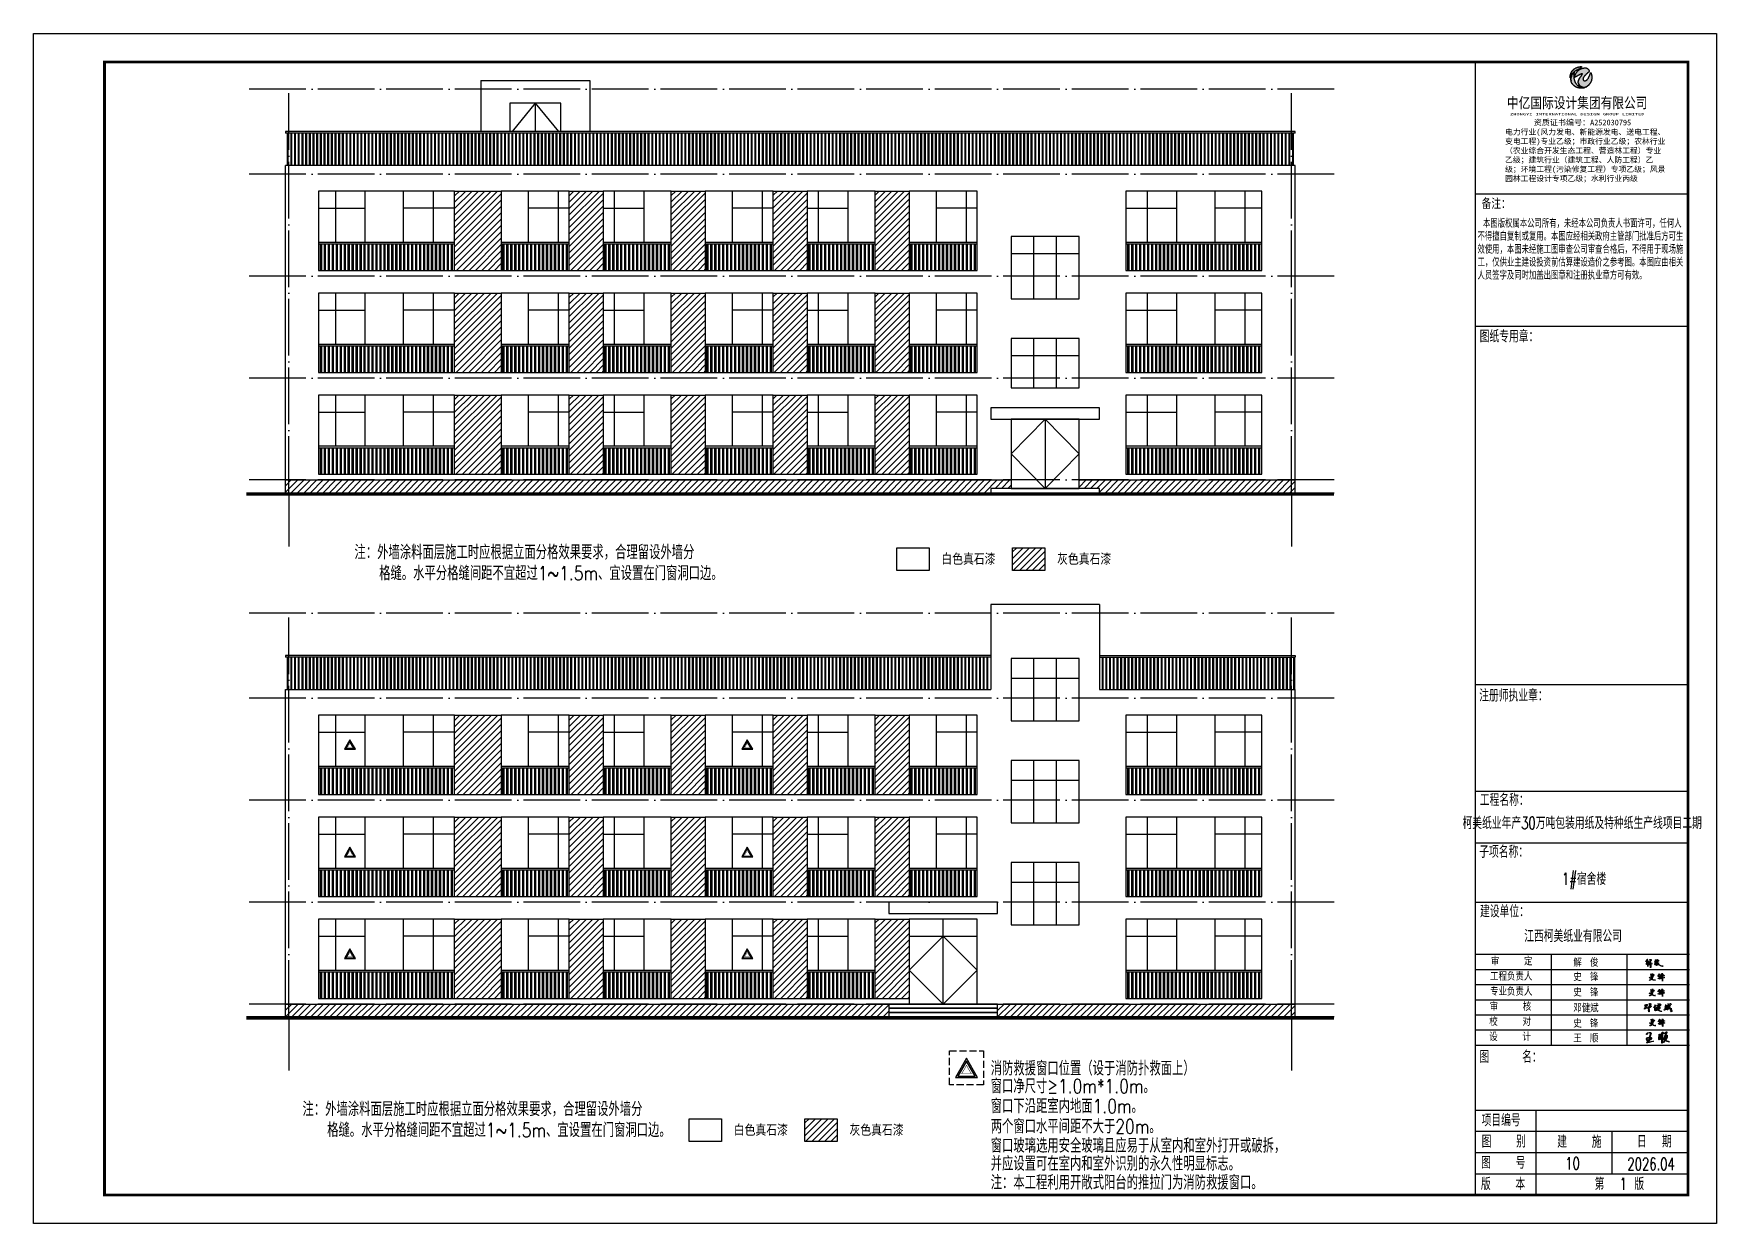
# Model space of a CAD drawing. Extents: x -695846 to 822170, y -413475 to 397179.
# Drawn here: x 335420 to 394820, y 220602 to 262602 of the extents above; entities that cross this region are included whole.
import ezdxf
from ezdxf.enums import TextEntityAlignment as Align

# ---------------------------------------------------------------- set-up
doc = ezdxf.new("R2010")
doc.units = 0
doc.header["$LTSCALE"] = 1000
doc.header["$MEASUREMENT"] = 0
doc.linetypes.add('DASH', pattern=[0.35, 0.25, -0.1])
doc.linetypes.add('DOTE', pattern=[2.42, 2, -0.2, 0.02, -0.2])
for name, color, linetype in [('A-立面阳台栏杆', 157, 'Continuous'), ('AXIS', 3, 'Continuous'), ('BALCONY', 6, 'Continuous'), ('DOTE', 1, 'DOTE'), ('PUB_TEXT', 7, 'Continuous'), ('T-图框-175', 175, 'Continuous'), ('TK', 4, 'Continuous'), ('WINDOW', 4, 'Continuous')]:
    doc.layers.add(name, color=color, linetype=linetype)
doc.styles.add('-宋体', font='', dxfattribs={"width": 0.8})
doc.styles.add('-黑体', font='simhei.ttf', dxfattribs={"width": 0.8})
doc.styles.add('_HZTXT', font='txt.shx', dxfattribs={"width": 0.8, "bigfont": 'HZTXT.shx'})
doc.styles.add('tk', font='txt.shx', dxfattribs={"width": 0.7, "bigfont": 'hztxt.shx'})
doc.styles.add('TK2', font='simhei.ttf', dxfattribs={"width": 0.7, "oblique": 0.7})
doc.styles.add('图框字型一', font='')
doc.styles.get('-宋体').set_extended_font_data('NSimSun')
doc.styles.get('图框字型一').set_extended_font_data('SimSun')
pattern_1 = [(45, (-176795.44, 7064.84), (-112.2532, 112.2532), [])]
pattern_2 = [(45, (-263890.22, -11436.08), (-112.2532, 112.2532), [])]

msp = doc.modelspace()

# ---------------------------------------------------------------- texts
at = {"layer": 'BALCONY', "color": 3, "style": '_HZTXT', "width": 0.8}
for s, p in [('注：外墙涂料面层施工时应根据立面分格效果要求，合理留设外墙分', (346745, 244045)), ('格缝。水平分格缝间距不宜超过1~1.5m、宜设置在门窗洞口边。', (347617, 243305)), ('消防救援窗口位置（设于消防扑救面上）', (369204, 225823)), ('窗口净尺寸≥1.0m*1.0m。', (369204, 225194)), ('注：外墙涂料面层施工时应根据立面分格效果要求，合理留设外墙分', (344910, 224386)), ('窗口下沿距室内地面1.0m。', (369204, 224491)), ('格缝。水平分格缝间距不宜超过1~1.5m、宜设置在门窗洞口边。', (345782, 223646)), ('两个窗口水平间距不大于20m。', (369204, 223774)), ('窗口玻璃选用安全玻璃且应易于从室内和室外打开或破拆，', (369204, 223095)), ('并应设置可在室内和室外识别的永久性明显标志。', (369204, 222460))]:
    msp.add_text(s, height=500, dxfattribs=at).set_placement(p)
at = {"layer": 'BALCONY', "color": 1, "style": '_HZTXT', "width": 0.8}
msp.add_text('注：本工程利用开敞式阳台的推拉门为消防救援窗口。', height=500, dxfattribs=at).set_placement((369204, 221795))
at = {"layer": 'PUB_TEXT', "style": '-黑体', "width": 0.8}
for s, p in [('白色真石漆', (367463, 243889, -343)), ('灰色真石漆', (371549, 243889, -343)), ('白色真石漆', (360134, 223731, -343)), ('灰色真石漆', (364220, 223731, -343))]:
    msp.add_text(s, height=350, dxfattribs=at).set_placement(p)
at = {"layer": 'TK', "color": 7, "lineweight": -3, "style": 'tk', "width": 0.7}
for s, p in [('1#宿舍楼', (390150, 232548)), ('10', (389744, 222504))]:
    msp.add_text(s, height=428.6, dxfattribs=at).set_placement(p, align=Align.CENTER)

# ---------------------------------------------------------------- blocks, each defined once
blk = doc.blocks.new('备注')
at = {"layer": 'TK', "insert": (2526775, -172239), "char_height": 313.797, "attachment_point": 1, "style": 'tk'}
blk.add_mtext_dynamic_manual_height_columns(' {\\H0.875x;本图版权属本公司所有，未经本公司负责人书面许可，任何人不得擅自复制或复用。本图应经相关政府主管部门批准后方可生效使用，本图未经施工图审查公司审查合格后，不得用于现场施工，仅供业主建设投资前估算建设造价之参考图。本图应由相关人员签字及同时加盖出图章和注册执业章方可有效。}', width=7379.47, gutter_width=1470, heights=[0], dxfattribs=at)
blk = doc.blocks.new('资质')
at = {"layer": 'TK', "insert": (2529326, -169570), "char_height": 193.202, "attachment_point": 1, "style": '图框字型一'}
blk.add_mtext_dynamic_manual_height_columns('       资质证书编号：A252030795^J{\\H0.9705x;电力行业(风力发电、新能源发电、送电工程、变电工程)专业乙级；市政行业乙级；农林行业（农业综合开发生态工程、营造林工程）专业乙级；建筑行业（建筑工程、人防工程）乙级；环境工程(污染修复工程）专项乙级；风景园林工程设计专项乙级；水利行业丙级}', width=5425.63, gutter_width=2250, heights=[4035], dxfattribs=at)
blk = doc.blocks.new('中亿国际')
at = {"linetype": 'Continuous'}
h = blk.add_hatch(color=4, dxfattribs=at)
h.dxf.hatch_style = 1
h.paths.add_polyline_path([(2530531, -167986), (2530531, -167986), (2530531, -167986)], flags=16)
h.paths.add_polyline_path([(2530558, -167982), (2530559, -167982)], flags=17)
h.paths.add_polyline_path([(2530580, -167981), (2530581, -167981), (2530579, -167982), (2530569, -167982), (2530567, -167983), (2530560, -167983), (2530560, -167982), (2530567, -167982), (2530568, -167982), (2530576, -167982), (2530579, -167981)])
h.paths.add_polyline_path([(2530536, -167979), (2530537, -167979), (2530539, -167979)], flags=17)
h.paths.add_polyline_path([(2530525, -167976), (2530530, -167977), (2530526, -167977)], flags=17)
h.paths.add_polyline_path([(2530613, -167972), (2530612, -167972), (2530612, -167972)], flags=16)
h.paths.add_polyline_path([(2530616, -167971), (2530617, -167971), (2530617, -167970), (2530616, -167970), (2530615, -167971)], flags=16)
h.paths.add_polyline_path([(2530619, -167969), (2530619, -167969), (2530618, -167969), (2530617, -167970), (2530618, -167970)], flags=16)
h.paths.add_polyline_path([(2530501, -167969), (2530500, -167969), (2530499, -167969), (2530502, -167970), (2530503, -167970), (2530503, -167969)], flags=16)
h.paths.add_polyline_path([(2530626, -167966), (2530626, -167966), (2530625, -167966), (2530624, -167967), (2530625, -167967)], flags=16)
h.paths.add_polyline_path([(2530629, -167965), (2530628, -167965), (2530627, -167965), (2530627, -167965), (2530627, -167966)], flags=16)
h.paths.add_polyline_path([(2530629, -167964), (2530630, -167964), (2530631, -167964), (2530630, -167963), (2530629, -167964)], flags=16)
h.paths.add_polyline_path([(2530636, -167961), (2530637, -167961), (2530637, -167960), (2530637, -167960), (2530635, -167961)], flags=16)
h.paths.add_polyline_path([(2530469, -167957), (2530469, -167957), (2530468, -167957), (2530470, -167958), (2530471, -167958), (2530470, -167957)], flags=16)
h.paths.add_polyline_path([(2530645, -167956), (2530644, -167956), (2530644, -167956), (2530643, -167957), (2530644, -167957)], flags=16)
h.paths.add_polyline_path([(2530467, -167956), (2530467, -167956), (2530466, -167956), (2530467, -167957), (2530468, -167957), (2530468, -167956)], flags=16)
h.paths.add_polyline_path([(2530647, -167955), (2530648, -167955), (2530649, -167954), (2530648, -167954), (2530647, -167955)], flags=16)
h.paths.add_polyline_path([(2530649, -167954), (2530649, -167953), (2530649, -167954)], flags=16)
h.paths.add_polyline_path([(2530457, -167950), (2530457, -167950), (2530456, -167950), (2530458, -167952), (2530458, -167951)], flags=16)
h.paths.add_polyline_path([(2530655, -167950), (2530654, -167950), (2530654, -167950)], flags=16)
h.paths.add_polyline_path([(2530454, -167949), (2530455, -167950)], flags=17)
h.paths.add_polyline_path([(2530658, -167948), (2530658, -167948), (2530659, -167947), (2530658, -167947), (2530656, -167949), (2530657, -167949)], flags=16)
h.paths.add_polyline_path([(2530452, -167947), (2530451, -167947), (2530451, -167947), (2530452, -167948), (2530453, -167948)], flags=16)
h.paths.add_polyline_path([(2530451, -167947), (2530451, -167947), (2530450, -167947)], flags=16)
h.paths.add_polyline_path([(2530663, -167945), (2530663, -167945), (2530662, -167945), (2530661, -167946), (2530662, -167946)], flags=16)
h.paths.add_polyline_path([(2530448, -167945), (2530447, -167945), (2530447, -167945), (2530449, -167946), (2530449, -167946)], flags=16)
h.paths.add_polyline_path([(2530664, -167945), (2530664, -167944), (2530664, -167944), (2530663, -167945)], flags=16)
h.paths.add_polyline_path([(2530665, -167944), (2530664, -167944), (2530664, -167944)], flags=16)
h.paths.add_polyline_path([(2530446, -167943), (2530445, -167943), (2530445, -167943), (2530446, -167944)], flags=16)
h.paths.add_polyline_path([(2530666, -167943), (2530666, -167942), (2530666, -167943)], flags=16)
h.paths.add_polyline_path([(2530445, -167943), (2530444, -167942), (2530444, -167943), (2530445, -167943)], flags=16)
h.paths.add_polyline_path([(2530441, -167940), (2530441, -167940), (2530440, -167940)], flags=16)
h.paths.add_polyline_path([(2530441, -167940), (2530440, -167940), (2530440, -167940)], flags=16)
h.paths.add_polyline_path([(2530671, -167940), (2530671, -167939), (2530671, -167939), (2530669, -167940), (2530670, -167941)], flags=16)
h.paths.add_polyline_path([(2530440, -167940), (2530440, -167939), (2530440, -167940)], flags=16)
h.paths.add_polyline_path([(2530440, -167939), (2530440, -167939), (2530440, -167940)], flags=16)
h.paths.add_polyline_path([(2530672, -167939), (2530671, -167939), (2530671, -167939)], flags=16)
h.paths.add_polyline_path([(2530439, -167939), (2530438, -167938), (2530438, -167939), (2530439, -167939), (2530440, -167939)], flags=16)
h.paths.add_polyline_path([(2530438, -167938), (2530438, -167938), (2530438, -167939)], flags=16)
h.paths.add_polyline_path([(2530438, -167938), (2530437, -167938), (2530437, -167938), (2530438, -167938)], flags=16)
h.paths.add_polyline_path([(2530437, -167938), (2530437, -167937), (2530437, -167938)], flags=16)
h.paths.add_polyline_path([(2530437, -167937), (2530437, -167937), (2530437, -167938)], flags=16)
h.paths.add_polyline_path([(2530437, -167937), (2530436, -167937), (2530436, -167937)], flags=16)
h.paths.add_polyline_path([(2530436, -167937), (2530436, -167936), (2530436, -167937)], flags=16)
h.paths.add_polyline_path([(2530676, -167936), (2530675, -167936), (2530675, -167936), (2530673, -167938), (2530673, -167938)], flags=16)
h.paths.add_polyline_path([(2530436, -167936), (2530435, -167936), (2530435, -167936)], flags=16)
h.paths.add_polyline_path([(2530679, -167934), (2530678, -167934), (2530676, -167936), (2530677, -167936)], flags=16)
h.paths.add_polyline_path([(2530433, -167934), (2530433, -167934), (2530432, -167934), (2530433, -167935), (2530434, -167935)], flags=16)
h.paths.add_polyline_path([(2530433, -167934), (2530432, -167934), (2530432, -167934)], flags=16)
h.paths.add_polyline_path([(2530432, -167934), (2530432, -167933), (2530432, -167934)], flags=16)
h.paths.add_polyline_path([(2530432, -167933), (2530432, -167933), (2530432, -167934)], flags=16)
h.paths.add_polyline_path([(2530432, -167933), (2530431, -167933), (2530431, -167933)], flags=16)
h.paths.add_polyline_path([(2530431, -167933), (2530431, -167933), (2530431, -167933)], flags=16)
h.paths.add_polyline_path([(2530429, -167931), (2530429, -167931), (2530429, -167931), (2530429, -167932)], flags=16)
h.paths.add_polyline_path([(2530429, -167931), (2530429, -167931), (2530429, -167931)], flags=16)
h.paths.add_polyline_path([(2530429, -167931), (2530428, -167930), (2530428, -167931)], flags=16)
h.paths.add_polyline_path([(2530428, -167930), (2530427, -167930), (2530427, -167930), (2530428, -167931)], flags=16)
h.paths.add_polyline_path([(2530427, -167930), (2530427, -167930), (2530427, -167930)], flags=16)
h.paths.add_polyline_path([(2530427, -167930), (2530427, -167929), (2530427, -167930)], flags=16)
h.paths.add_polyline_path([(2530427, -167929), (2530427, -167929), (2530427, -167930)], flags=16)
h.paths.add_polyline_path([(2530686, -167929), (2530686, -167928), (2530686, -167928), (2530685, -167929), (2530685, -167930)], flags=16)
h.paths.add_polyline_path([(2530426, -167929), (2530426, -167928), (2530426, -167929)], flags=16)
h.paths.add_polyline_path([(2530425, -167928), (2530425, -167928), (2530425, -167928)], flags=16)
h.paths.add_polyline_path([(2530425, -167928), (2530425, -167927), (2530425, -167928)], flags=16)
h.paths.add_polyline_path([(2530425, -167927), (2530424, -167927), (2530424, -167928)], flags=16)
h.paths.add_polyline_path([(2530424, -167927), (2530424, -167927), (2530423, -167927), (2530424, -167927)], flags=16)
h.paths.add_polyline_path([(2530424, -167927), (2530423, -167926), (2530423, -167927)], flags=16)
h.paths.add_polyline_path([(2530422, -167925), (2530421, -167925), (2530421, -167925)], flags=16)
h.paths.add_polyline_path([(2530421, -167925), (2530421, -167924), (2530421, -167925)], flags=16)
h.paths.add_polyline_path([(2530421, -167924), (2530421, -167924), (2530421, -167925)], flags=16)
h.paths.add_polyline_path([(2530692, -167924), (2530692, -167924), (2530692, -167924)], flags=16)
h.paths.add_polyline_path([(2530421, -167924), (2530421, -167924), (2530421, -167924)], flags=16)
h.paths.add_polyline_path([(2530420, -167924), (2530420, -167923), (2530420, -167924), (2530421, -167924)], flags=16)
h.paths.add_polyline_path([(2530693, -167923), (2530693, -167923), (2530692, -167924), (2530693, -167924)], flags=16)
h.paths.add_polyline_path([(2530419, -167922), (2530419, -167922), (2530418, -167922), (2530419, -167924), (2530420, -167923)], flags=16)
h.paths.add_polyline_path([(2530419, -167922), (2530418, -167922), (2530418, -167922)], flags=16)
h.paths.add_polyline_path([(2530418, -167922), (2530418, -167922), (2530418, -167922)], flags=16)
h.paths.add_polyline_path([(2530418, -167922), (2530418, -167921), (2530418, -167922)], flags=16)
h.paths.add_polyline_path([(2530418, -167921), (2530417, -167921), (2530417, -167921)], flags=16)
h.paths.add_polyline_path([(2530416, -167920), (2530416, -167920), (2530416, -167921)], flags=16)
h.paths.add_polyline_path([(2530416, -167920), (2530416, -167920), (2530416, -167920)], flags=16)
h.paths.add_polyline_path([(2530416, -167920), (2530416, -167919), (2530416, -167920)], flags=16)
h.paths.add_polyline_path([(2530415, -167919), (2530415, -167919), (2530415, -167919), (2530415, -167919)], flags=16)
h.paths.add_polyline_path([(2530414, -167918), (2530413, -167917), (2530413, -167918), (2530414, -167918)], flags=16)
h.paths.add_polyline_path([(2530413, -167917), (2530413, -167917), (2530413, -167917)], flags=16)
h.paths.add_polyline_path([(2530413, -167917), (2530413, -167917), (2530413, -167917)], flags=16)
h.paths.add_polyline_path([(2530413, -167917), (2530412, -167916), (2530412, -167917)], flags=16)
h.paths.add_polyline_path([(2530412, -167916), (2530412, -167916), (2530412, -167916)], flags=16)
h.paths.add_polyline_path([(2530412, -167916), (2530412, -167916), (2530412, -167916)], flags=16)
h.paths.add_polyline_path([(2530412, -167916), (2530411, -167915), (2530411, -167916)], flags=16)
h.paths.add_polyline_path([(2530411, -167915), (2530411, -167915), (2530411, -167915)], flags=16)
h.paths.add_polyline_path([(2530411, -167915), (2530410, -167914), (2530410, -167915)], flags=16)
h.paths.add_polyline_path([(2530410, -167913), (2530409, -167913), (2530409, -167913), (2530410, -167914)], flags=16)
h.paths.add_polyline_path([(2530409, -167912), (2530408, -167912), (2530408, -167913), (2530409, -167913)], flags=16)
h.paths.add_polyline_path([(2530408, -167911), (2530407, -167911), (2530407, -167912)], flags=16)
h.paths.add_polyline_path([(2530407, -167911), (2530407, -167911), (2530407, -167911)], flags=16)
h.paths.add_polyline_path([(2530407, -167911), (2530407, -167911), (2530407, -167911)], flags=16)
h.paths.add_polyline_path([(2530407, -167910), (2530406, -167910), (2530406, -167911)], flags=16)
h.paths.add_polyline_path([(2530406, -167910), (2530406, -167910), (2530406, -167910)], flags=16)
h.paths.add_polyline_path([(2530404, -167908), (2530404, -167908), (2530404, -167908)], flags=16)
h.paths.add_polyline_path([(2530404, -167907), (2530404, -167907), (2530403, -167907), (2530404, -167908)], flags=16)
h.paths.add_polyline_path([(2530403, -167907), (2530403, -167906), (2530403, -167907)], flags=16)
h.paths.add_polyline_path([(2530402, -167905), (2530402, -167905), (2530402, -167905)], flags=16)
h.paths.add_polyline_path([(2530402, -167905), (2530402, -167905), (2530402, -167905)], flags=16)
h.paths.add_polyline_path([(2530402, -167905), (2530401, -167904), (2530401, -167905)], flags=16)
h.paths.add_polyline_path([(2530715, -167904), (2530715, -167904), (2530715, -167905)], flags=16)
h.paths.add_polyline_path([(2530401, -167904), (2530401, -167904), (2530401, -167904)], flags=16)
h.paths.add_polyline_path([(2530401, -167903), (2530400, -167903), (2530400, -167903), (2530401, -167904)], flags=16)
h.paths.add_polyline_path([(2530400, -167902), (2530400, -167902), (2530400, -167903)], flags=16)
h.paths.add_polyline_path([(2530717, -167902), (2530717, -167902), (2530716, -167903), (2530717, -167903)], flags=16)
h.paths.add_polyline_path([(2530398, -167899), (2530397, -167899), (2530397, -167899)], flags=16)
h.paths.add_polyline_path([(2530722, -167898), (2530721, -167898), (2530720, -167899), (2530721, -167899)], flags=16)
h.paths.add_polyline_path([(2530397, -167898), (2530396, -167898), (2530396, -167898)], flags=16)
h.paths.add_polyline_path([(2530396, -167897), (2530396, -167897), (2530396, -167898)], flags=16)
h.paths.add_polyline_path([(2530396, -167897), (2530396, -167897), (2530396, -167897)], flags=16)
h.paths.add_polyline_path([(2530395, -167895), (2530394, -167894), (2530394, -167895)], flags=16)
h.paths.add_polyline_path([(2530394, -167894), (2530394, -167894), (2530394, -167895)], flags=16)
h.paths.add_polyline_path([(2530394, -167894), (2530394, -167894), (2530394, -167894)], flags=16)
h.paths.add_polyline_path([(2530393, -167893), (2530393, -167893), (2530393, -167893)], flags=16)
h.paths.add_polyline_path([(2530393, -167893), (2530393, -167893), (2530393, -167893)], flags=16)
h.paths.add_polyline_path([(2530727, -167893), (2530727, -167892), (2530722, -167897), (2530722, -167898)], flags=16)
h.paths.add_polyline_path([(2530393, -167893), (2530393, -167892), (2530393, -167893)], flags=16)
h.paths.add_polyline_path([(2530728, -167891), (2530728, -167891), (2530727, -167892), (2530728, -167892)], flags=16)
h.paths.add_polyline_path([(2530392, -167891), (2530392, -167891), (2530392, -167892)], flags=16)
h.paths.add_polyline_path([(2530392, -167891), (2530392, -167890), (2530391, -167891), (2530392, -167891)], flags=16)
h.paths.add_polyline_path([(2530392, -167890), (2530391, -167890), (2530391, -167891)], flags=16)
h.paths.add_polyline_path([(2530391, -167890), (2530391, -167890), (2530391, -167890)], flags=16)
h.paths.add_polyline_path([(2530391, -167890), (2530391, -167889), (2530391, -167890)], flags=16)
h.paths.add_polyline_path([(2530389, -167886), (2530389, -167886), (2530389, -167887)], flags=16)
h.paths.add_polyline_path([(2530389, -167886), (2530388, -167886), (2530388, -167886)], flags=16)
h.paths.add_polyline_path([(2530734, -167886), (2530734, -167885), (2530733, -167886), (2530733, -167887)], flags=16)
h.paths.add_polyline_path([(2530735, -167885), (2530735, -167884), (2530735, -167885)], flags=16)
h.paths.add_polyline_path([(2530388, -167885), (2530388, -167884), (2530388, -167885)], flags=16)
h.paths.add_polyline_path([(2530388, -167884), (2530387, -167884), (2530387, -167885)], flags=16)
h.paths.add_polyline_path([(2530387, -167883), (2530387, -167882), (2530387, -167883)], flags=16)
h.paths.add_polyline_path([(2530737, -167882), (2530737, -167882), (2530736, -167883), (2530736, -167883)], flags=16)
h.paths.add_polyline_path([(2530387, -167882), (2530386, -167882), (2530386, -167883)], flags=16)
h.paths.add_polyline_path([(2530386, -167882), (2530386, -167882), (2530386, -167882)], flags=16)
h.paths.add_polyline_path([(2530738, -167882), (2530737, -167881), (2530737, -167882), (2530737, -167882)], flags=16)
h.paths.add_polyline_path([(2530738, -167881), (2530738, -167881), (2530738, -167881)], flags=16)
h.paths.add_polyline_path([(2530386, -167881), (2530385, -167881), (2530385, -167881)], flags=16)
h.paths.add_polyline_path([(2530385, -167880), (2530385, -167880), (2530385, -167881)], flags=16)
h.paths.add_polyline_path([(2530385, -167879), (2530384, -167879), (2530384, -167879)], flags=16)
h.paths.add_polyline_path([(2530384, -167879), (2530384, -167878), (2530384, -167879)], flags=16)
h.paths.add_polyline_path([(2530384, -167878), (2530384, -167878), (2530384, -167879)], flags=16)
h.paths.add_polyline_path([(2530383, -167877), (2530383, -167876), (2530383, -167877)], flags=16)
h.paths.add_polyline_path([(2530383, -167876), (2530383, -167876), (2530383, -167877)], flags=16)
h.paths.add_polyline_path([(2530743, -167876), (2530742, -167876), (2530740, -167878), (2530741, -167878)], flags=16)
h.paths.add_polyline_path([(2530382, -167875), (2530382, -167875), (2530382, -167876)], flags=16)
h.paths.add_polyline_path([(2530382, -167875), (2530382, -167874), (2530382, -167875)], flags=16)
h.paths.add_polyline_path([(2530382, -167874), (2530382, -167874), (2530382, -167875)], flags=16)
h.paths.add_polyline_path([(2530381, -167873), (2530381, -167873), (2530381, -167874)], flags=16)
h.paths.add_polyline_path([(2530381, -167873), (2530381, -167873), (2530381, -167873)], flags=16)
h.paths.add_polyline_path([(2530380, -167871), (2530380, -167871), (2530380, -167871)], flags=16)
h.paths.add_polyline_path([(2530747, -167871), (2530747, -167871), (2530745, -167873), (2530745, -167874)], flags=16)
h.paths.add_polyline_path([(2530380, -167871), (2530380, -167870), (2530380, -167871)], flags=16)
h.paths.add_polyline_path([(2530379, -167869), (2530379, -167869), (2530379, -167869)], flags=16)
h.paths.add_polyline_path([(2530379, -167869), (2530379, -167868), (2530379, -167869)], flags=16)
h.paths.add_polyline_path([(2530750, -167867), (2530750, -167867), (2530750, -167867)], flags=16)
h.paths.add_polyline_path([(2530378, -167867), (2530378, -167866), (2530378, -167867)], flags=16)
h.paths.add_polyline_path([(2530751, -167866), (2530751, -167865), (2530751, -167866)], flags=16)
h.paths.add_polyline_path([(2530378, -167866), (2530377, -167865), (2530377, -167866), (2530378, -167867)], flags=16)
h.paths.add_polyline_path([(2530377, -167865), (2530377, -167865), (2530377, -167866)], flags=16)
h.paths.add_polyline_path([(2530377, -167865), (2530377, -167864), (2530377, -167865)], flags=16)
h.paths.add_polyline_path([(2530753, -167864), (2530752, -167864), (2530751, -167865), (2530752, -167865)], flags=16)
h.paths.add_polyline_path([(2530377, -167864), (2530376, -167864), (2530376, -167864)], flags=16)
h.paths.add_polyline_path([(2530376, -167862), (2530376, -167862), (2530376, -167863)], flags=16)
h.paths.add_polyline_path([(2530755, -167862), (2530754, -167861), (2530754, -167862), (2530754, -167863)], flags=16)
h.paths.add_polyline_path([(2530376, -167862), (2530375, -167861), (2530375, -167862)], flags=16)
h.paths.add_polyline_path([(2530375, -167861), (2530375, -167861), (2530375, -167862)], flags=16)
h.paths.add_polyline_path([(2530756, -167860), (2530756, -167860), (2530756, -167860)], flags=16)
h.paths.add_polyline_path([(2530757, -167859), (2530756, -167859), (2530756, -167860), (2530756, -167860)], flags=16)
h.paths.add_polyline_path([(2530375, -167859), (2530374, -167859), (2530374, -167859)], flags=16)
h.paths.add_polyline_path([(2530757, -167859), (2530757, -167859), (2530757, -167859)], flags=16)
h.paths.add_polyline_path([(2530758, -167857), (2530758, -167857), (2530757, -167858), (2530757, -167859)], flags=16)
h.paths.add_polyline_path([(2530759, -167855), (2530759, -167855), (2530759, -167856)], flags=16)
h.paths.add_polyline_path([(2530760, -167854), (2530760, -167854), (2530759, -167855), (2530760, -167855)], flags=16)
h.paths.add_polyline_path([(2530373, -167854), (2530372, -167854), (2530372, -167855)], flags=16)
h.paths.add_polyline_path([(2530372, -167854), (2530372, -167854), (2530372, -167854)], flags=16)
h.paths.add_polyline_path([(2530371, -167852), (2530371, -167851), (2530371, -167852)], flags=16)
h.paths.add_polyline_path([(2530763, -167851), (2530762, -167851), (2530762, -167851)], flags=16)
h.paths.add_polyline_path([(2530371, -167851), (2530371, -167851), (2530371, -167852)], flags=16)
h.paths.add_polyline_path([(2530764, -167850), (2530763, -167850), (2530763, -167850), (2530763, -167851)], flags=16)
h.paths.add_polyline_path([(2530370, -167848), (2530370, -167848), (2530370, -167848)], flags=16)
h.paths.add_polyline_path([(2530766, -167847), (2530765, -167847), (2530765, -167847)], flags=16)
h.paths.add_polyline_path([(2530369, -167846), (2530369, -167845), (2530369, -167846)], flags=16)
h.paths.add_polyline_path([(2530369, -167845), (2530369, -167845), (2530369, -167846)], flags=16)
h.paths.add_polyline_path([(2530768, -167844), (2530767, -167844), (2530767, -167845), (2530767, -167845)], flags=16)
h.paths.add_polyline_path([(2530768, -167843), (2530768, -167843), (2530768, -167843)], flags=16)
h.paths.add_polyline_path([(2530368, -167843), (2530368, -167842), (2530368, -167843)], flags=16)
h.paths.add_polyline_path([(2530769, -167842), (2530769, -167842), (2530769, -167843)], flags=16)
h.paths.add_polyline_path([(2530771, -167839), (2530771, -167839), (2530771, -167840)], flags=16)
h.paths.add_polyline_path([(2530773, -167836), (2530773, -167836), (2530773, -167836)], flags=16)
h.paths.add_polyline_path([(2530366, -167835), (2530366, -167835), (2530366, -167836)], flags=16)
h.paths.add_polyline_path([(2530774, -167835), (2530774, -167834), (2530773, -167835), (2530774, -167835)], flags=16)
h.paths.add_polyline_path([(2530366, -167835), (2530365, -167834), (2530365, -167835)], flags=16)
h.paths.add_polyline_path([(2530775, -167833), (2530775, -167833), (2530775, -167833)], flags=16)
h.paths.add_polyline_path([(2530365, -167832), (2530365, -167832), (2530365, -167832)], flags=16)
h.paths.add_polyline_path([(2530365, -167831), (2530364, -167831), (2530364, -167832)], flags=16)
h.paths.add_polyline_path([(2530778, -167829), (2530778, -167829), (2530777, -167829), (2530777, -167830)], flags=16)
h.paths.add_polyline_path([(2530779, -167828), (2530778, -167828), (2530778, -167828)], flags=16)
h.paths.add_polyline_path([(2530364, -167827), (2530363, -167826), (2530363, -167828)], flags=16)
h.paths.add_polyline_path([(2530780, -167826), (2530779, -167826), (2530779, -167827)], flags=16)
h.paths.add_polyline_path([(2530363, -167823), (2530362, -167823), (2530362, -167824)], flags=16)
h.paths.add_polyline_path([(2530362, -167821), (2530362, -167821), (2530362, -167823)], flags=16)
h.paths.add_polyline_path([(2530783, -167820), (2530783, -167820), (2530783, -167821)], flags=16)
h.paths.add_polyline_path([(2530787, -167813), (2530787, -167813), (2530787, -167814)], flags=16)
h.paths.add_polyline_path([(2530361, -167812), (2530360, -167811), (2530360, -167812)], flags=16)
h.paths.add_polyline_path([(2530788, -167811), (2530788, -167811), (2530788, -167812)], flags=16)
h.paths.add_polyline_path([(2530360, -167810), (2530360, -167810), (2530360, -167810)], flags=16)
h.paths.add_polyline_path([(2530360, -167809), (2530360, -167808), (2530360, -167809)], flags=16)
h.paths.add_polyline_path([(2530120, -167800), (2530120, -167799), (2530120, -167800)], flags=16)
h.paths.add_polyline_path([(2530116, -167789), (2530115, -167789), (2530115, -167789)], flags=16)
h.paths.add_polyline_path([(2530801, -167788), (2530800, -167788), (2530800, -167788)], flags=16)
h.paths.add_polyline_path([(2530802, -167786), (2530801, -167785), (2530801, -167786)], flags=16)
h.paths.add_polyline_path([(2530114, -167785), (2530114, -167785), (2530114, -167786)], flags=16)
h.paths.add_polyline_path([(2530114, -167782), (2530113, -167781), (2530113, -167782)], flags=16)
h.paths.add_polyline_path([(2530112, -167775), (2530112, -167775), (2530111, -167776), (2530112, -167777)], flags=16)
h.paths.add_polyline_path([(2530111, -167772), (2530111, -167772), (2530111, -167773)], flags=16)
h.paths.add_polyline_path([(2530361, -167771), (2530360, -167771), (2530360, -167772)], flags=16)
h.paths.add_polyline_path([(2530109, -167761), (2530108, -167761), (2530108, -167762), (2530109, -167763)], flags=16)
h.paths.add_polyline_path([(2530108, -167759), (2530108, -167759), (2530108, -167759)], flags=16)
h.paths.add_polyline_path([(2530108, -167758), (2530108, -167758), (2530108, -167759)], flags=16)
h.paths.add_polyline_path([(2530107, -167752), (2530106, -167752), (2530106, -167753), (2530107, -167754)], flags=16)
h.paths.add_polyline_path([(2530106, -167747), (2530106, -167746), (2530106, -167748)], flags=16)
h.paths.add_polyline_path([(2530367, -167744), (2530367, -167744), (2530367, -167744)], flags=16)
h.paths.add_polyline_path([(2530104, -167734), (2530104, -167734), (2530104, -167734)], flags=16)
h.paths.add_polyline_path([(2530372, -167729), (2530372, -167729), (2530372, -167729)], flags=16)
h.paths.add_polyline_path([(2530104, -167729), (2530103, -167729), (2530103, -167729)], flags=16)
h.paths.add_polyline_path([(2530104, -167727), (2530103, -167727), (2530103, -167729)], flags=16)
h.paths.add_polyline_path([(2530373, -167726), (2530373, -167726), (2530373, -167726)], flags=16)
h.paths.add_polyline_path([(2530375, -167723), (2530374, -167723), (2530374, -167724)], flags=16)
h.paths.add_polyline_path([(2530376, -167721), (2530375, -167720), (2530375, -167721)], flags=16)
h.paths.add_polyline_path([(2530103, -167719), (2530103, -167719), (2530102, -167720), (2530103, -167727)], flags=16)
h.paths.add_polyline_path([(2530378, -167715), (2530378, -167715), (2530378, -167716)], flags=16)
h.paths.add_polyline_path([(2530103, -167714), (2530102, -167714), (2530102, -167715)], flags=16)
h.paths.add_polyline_path([(2530381, -167708), (2530381, -167707), (2530381, -167708)], flags=16)
h.paths.add_polyline_path([(2530102, -167689), (2530102, -167689), (2530102, -167691)], flags=16)
h.paths.add_polyline_path([(2530102, -167680), (2530102, -167680), (2530101, -167683), (2530102, -167683), (2530102, -167682)], flags=16)
h.paths.add_polyline_path([(2530102, -167679), (2530102, -167679), (2530101, -167680), (2530102, -167680)], flags=16)
h.paths.add_polyline_path([(2530102, -167676), (2530102, -167676), (2530102, -167677)], flags=16)
h.paths.add_polyline_path([(2530103, -167666), (2530103, -167666), (2530103, -167666)], flags=16)
h.paths.add_polyline_path([(2530103, -167664), (2530103, -167663), (2530103, -167665)], flags=16)
h.paths.add_polyline_path([(2530104, -167654), (2530103, -167653), (2530103, -167658), (2530103, -167661), (2530103, -167659)], flags=16)
h.paths.add_polyline_path([(2530104, -167652), (2530104, -167651), (2530104, -167652)], flags=16)
h.paths.add_polyline_path([(2530104, -167649), (2530104, -167649), (2530104, -167651)], flags=16)
h.paths.add_polyline_path([(2530105, -167644), (2530105, -167644), (2530105, -167645)], flags=16)
h.paths.add_polyline_path([(2530106, -167638), (2530106, -167638), (2530105, -167642), (2530105, -167643), (2530106, -167641)], flags=16)
h.paths.add_polyline_path([(2530106, -167637), (2530106, -167637), (2530106, -167638)], flags=16)
h.paths.add_polyline_path([(2530107, -167631), (2530107, -167631), (2530107, -167632)], flags=16)
h.paths.add_polyline_path([(2530072, -167628), (2530072, -167628), (2530072, -167628)], flags=16)
h.paths.add_polyline_path([(2530108, -167626), (2530108, -167625), (2530108, -167626)], flags=16)
h.paths.add_polyline_path([(2530109, -167620), (2530109, -167620), (2530108, -167623), (2530108, -167625), (2530109, -167623)], flags=16)
h.paths.add_polyline_path([(2530110, -167617), (2530110, -167616), (2530109, -167617), (2530109, -167620), (2530110, -167619)], flags=16)
h.paths.add_polyline_path([(2530111, -167615), (2530110, -167615), (2530110, -167616)], flags=16)
h.paths.add_polyline_path([(2530112, -167611), (2530111, -167611), (2530111, -167612)], flags=16)
h.paths.add_polyline_path([(2530113, -167608), (2530112, -167607), (2530112, -167608), (2530112, -167611), (2530113, -167609)], flags=16)
h.paths.add_polyline_path([(2530113, -167607), (2530113, -167606), (2530113, -167607)], flags=16)
h.paths.add_polyline_path([(2530114, -167603), (2530113, -167603), (2530113, -167605), (2530113, -167607), (2530113, -167606)], flags=16)
h.paths.add_polyline_path([(2530114, -167603), (2530114, -167602), (2530114, -167603)], flags=16)
h.paths.add_polyline_path([(2530115, -167598), (2530115, -167598), (2530115, -167599)], flags=16)
h.paths.add_polyline_path([(2530116, -167595), (2530116, -167595), (2530116, -167595)], flags=16)
h.paths.add_polyline_path([(2530074, -167595), (2530074, -167594), (2530074, -167595)], flags=16)
h.paths.add_polyline_path([(2530074, -167594), (2530074, -167593), (2530074, -167594)], flags=16)
h.paths.add_polyline_path([(2530117, -167591), (2530117, -167591), (2530117, -167592)], flags=16)
h.paths.add_polyline_path([(2530119, -167585), (2530119, -167585), (2530118, -167587), (2530118, -167588), (2530119, -167586)], flags=16)
h.paths.add_polyline_path([(2530075, -167585), (2530075, -167584), (2530075, -167585)], flags=16)
h.paths.add_polyline_path([(2530119, -167584), (2530119, -167584), (2530119, -167585)], flags=16)
h.paths.add_polyline_path([(2530075, -167584), (2530075, -167584), (2530075, -167584)], flags=16)
h.paths.add_polyline_path([(2530120, -167581), (2530120, -167581), (2530120, -167581)], flags=16)
h.paths.add_polyline_path([(2530121, -167579), (2530121, -167578), (2530120, -167579), (2530120, -167581), (2530121, -167580)], flags=16)
h.paths.add_polyline_path([(2530077, -167576), (2530076, -167576), (2530076, -167577)], flags=16)
h.paths.add_polyline_path([(2530123, -167575), (2530122, -167574), (2530122, -167575)], flags=16)
h.paths.add_polyline_path([(2530077, -167574), (2530077, -167574), (2530077, -167576)], flags=16)
h.paths.add_polyline_path([(2530124, -167572), (2530123, -167571), (2530123, -167572)], flags=16)
h.paths.add_polyline_path([(2530125, -167569), (2530125, -167569), (2530125, -167569)], flags=16)
h.paths.add_polyline_path([(2530078, -167569), (2530077, -167569), (2530077, -167570)], flags=16)
h.paths.add_polyline_path([(2530126, -167566), (2530126, -167566), (2530126, -167566)], flags=16)
h.paths.add_polyline_path([(2530127, -167564), (2530127, -167563), (2530126, -167565), (2530126, -167566), (2530127, -167565)], flags=16)
h.paths.add_polyline_path([(2530078, -167564), (2530078, -167564), (2530077, -167567), (2530078, -167569), (2530078, -167566)], flags=16)
h.paths.add_polyline_path([(2530127, -167563), (2530127, -167563), (2530127, -167564)], flags=16)
h.paths.add_polyline_path([(2530079, -167563), (2530078, -167562), (2530078, -167564)], flags=16)
h.paths.add_polyline_path([(2530128, -167561), (2530128, -167561), (2530127, -167562), (2530127, -167563), (2530128, -167562)], flags=16)
h.paths.add_polyline_path([(2530128, -167561), (2530128, -167560), (2530128, -167561)], flags=16)
h.paths.add_polyline_path([(2530129, -167558), (2530129, -167558), (2530129, -167558)], flags=16)
h.paths.add_polyline_path([(2530080, -167556), (2530080, -167556), (2530080, -167557)], flags=16)
h.paths.add_polyline_path([(2530130, -167555), (2530130, -167555), (2530130, -167556)], flags=16)
h.paths.add_polyline_path([(2530131, -167553), (2530131, -167552), (2530131, -167553)], flags=16)
h.paths.add_polyline_path([(2530133, -167550), (2530132, -167550), (2530132, -167551)], flags=16)
h.paths.add_polyline_path([(2530134, -167548), (2530133, -167547), (2530133, -167548)], flags=16)
h.paths.add_polyline_path([(2530082, -167546), (2530082, -167545), (2530082, -167546)], flags=16)
h.paths.add_polyline_path([(2530137, -167541), (2530136, -167541), (2530136, -167542), (2530136, -167543)], flags=16)
h.paths.add_polyline_path([(2530083, -167541), (2530083, -167541), (2530083, -167541)], flags=16)
h.paths.add_polyline_path([(2530083, -167540), (2530083, -167540), (2530083, -167541)], flags=16)
h.paths.add_polyline_path([(2530138, -167539), (2530137, -167539), (2530137, -167540), (2530137, -167541), (2530138, -167540)], flags=16)
h.paths.add_polyline_path([(2530139, -167537), (2530139, -167536), (2530138, -167537), (2530138, -167538)], flags=16)
h.paths.add_polyline_path([(2530085, -167533), (2530085, -167532), (2530084, -167535), (2530084, -167537), (2530085, -167536)], flags=16)
h.paths.add_polyline_path([(2530141, -167532), (2530141, -167532), (2530140, -167533), (2530140, -167535), (2530141, -167533)], flags=16)
h.paths.add_polyline_path([(2530085, -167532), (2530085, -167532), (2530085, -167532)], flags=16)
h.paths.add_polyline_path([(2530142, -167530), (2530142, -167530), (2530141, -167531), (2530141, -167532), (2530142, -167531)], flags=16)
h.paths.add_polyline_path([(2530143, -167528), (2530143, -167528), (2530142, -167528), (2530142, -167530)], flags=16)
h.paths.add_polyline_path([(2530144, -167528), (2530143, -167527), (2530143, -167528)], flags=16)
h.paths.add_polyline_path([(2530086, -167528), (2530086, -167527), (2530086, -167528)], flags=16)
h.paths.add_polyline_path([(2530145, -167526), (2530144, -167525), (2530144, -167526), (2530144, -167528), (2530144, -167527)], flags=16)
h.paths.add_polyline_path([(2530146, -167524), (2530145, -167523), (2530145, -167524)], flags=16)
h.paths.add_polyline_path([(2530088, -167524), (2530087, -167524), (2530087, -167524)], flags=16)
h.paths.add_polyline_path([(2530147, -167522), (2530147, -167521), (2530145, -167523), (2530146, -167524)], flags=16)
h.paths.add_polyline_path([(2530149, -167518), (2530148, -167518), (2530148, -167518), (2530148, -167520)], flags=16)
h.paths.add_polyline_path([(2530089, -167516), (2530089, -167516), (2530089, -167517), (2530089, -167519), (2530089, -167518)], flags=16)
h.paths.add_polyline_path([(2530150, -167516), (2530150, -167516), (2530149, -167517), (2530149, -167518)], flags=16)
h.paths.add_polyline_path([(2530090, -167516), (2530089, -167515), (2530089, -167516)], flags=16)
h.paths.add_polyline_path([(2530152, -167513), (2530152, -167512), (2530151, -167514), (2530151, -167514)], flags=16)
h.paths.add_polyline_path([(2530091, -167513), (2530090, -167512), (2530089, -167514), (2530090, -167515), (2530090, -167515)], flags=16)
h.paths.add_polyline_path([(2530091, -167512), (2530091, -167511), (2530091, -167512)], flags=16)
h.paths.add_polyline_path([(2530153, -167511), (2530153, -167510), (2530152, -167512), (2530152, -167513), (2530153, -167512)], flags=16)
h.paths.add_polyline_path([(2530092, -167509), (2530091, -167509), (2530091, -167510), (2530091, -167512), (2530091, -167511)], flags=16)
h.paths.add_polyline_path([(2530092, -167508), (2530092, -167508), (2530092, -167508)], flags=16)
h.paths.add_polyline_path([(2530155, -167507), (2530155, -167507), (2530154, -167508), (2530154, -167508), (2530155, -167508)], flags=16)
h.paths.add_polyline_path([(2530093, -167505), (2530092, -167505), (2530092, -167507), (2530092, -167508)], flags=16)
h.paths.add_polyline_path([(2530159, -167502), (2530158, -167502), (2530158, -167503), (2530158, -167503)], flags=16)
h.paths.add_polyline_path([(2530159, -167502), (2530159, -167501), (2530159, -167502)], flags=16)
h.paths.add_polyline_path([(2530094, -167502), (2530094, -167501), (2530094, -167502)], flags=16)
h.paths.add_polyline_path([(2530096, -167496), (2530096, -167495), (2530095, -167497), (2530095, -167498)], flags=16)
h.paths.add_polyline_path([(2530165, -167492), (2530165, -167491), (2530165, -167492)], flags=16)
h.paths.add_polyline_path([(2530168, -167489), (2530167, -167488), (2530166, -167489), (2530167, -167490)], flags=16)
h.paths.add_polyline_path([(2530168, -167487), (2530168, -167487), (2530167, -167488), (2530168, -167488)], flags=16)
h.paths.add_polyline_path([(2530171, -167484), (2530170, -167484), (2530170, -167485), (2530170, -167485)], flags=16)
h.paths.add_polyline_path([(2530100, -167483), (2530100, -167483), (2530099, -167485), (2530100, -167486), (2530100, -167484)], flags=16)
h.paths.add_polyline_path([(2530101, -167483), (2530100, -167483), (2530100, -167483)], flags=16)
h.paths.add_polyline_path([(2530102, -167481), (2530101, -167480), (2530100, -167482), (2530101, -167483)], flags=16)
h.paths.add_polyline_path([(2530175, -167479), (2530175, -167478), (2530174, -167479), (2530174, -167479)], flags=16)
h.paths.add_polyline_path([(2530104, -167475), (2530103, -167475), (2530103, -167476), (2530103, -167477)], flags=16)
h.paths.add_polyline_path([(2530178, -167474), (2530178, -167474), (2530176, -167476), (2530177, -167476)], flags=16)
h.paths.add_polyline_path([(2530182, -167470), (2530181, -167470), (2530179, -167472), (2530180, -167472)], flags=16)
h.paths.add_polyline_path([(2530107, -167467), (2530107, -167467), (2530106, -167468), (2530106, -167469), (2530107, -167469)], flags=16)
h.paths.add_polyline_path([(2530186, -167465), (2530186, -167464), (2530186, -167464), (2530182, -167468), (2530183, -167468)], flags=16)
h.paths.add_polyline_path([(2530187, -167463), (2530187, -167463), (2530186, -167464), (2530186, -167464)], flags=16)
h.paths.add_polyline_path([(2530109, -167462), (2530109, -167462), (2530108, -167463), (2530108, -167464)], flags=16)
h.paths.add_polyline_path([(2530110, -167461), (2530110, -167460), (2530109, -167461), (2530109, -167462)], flags=16)
h.paths.add_polyline_path([(2530110, -167460), (2530110, -167460), (2530110, -167460)], flags=16)
h.paths.add_polyline_path([(2530112, -167456), (2530112, -167456), (2530111, -167457), (2530112, -167457)], flags=16)
h.paths.add_polyline_path([(2530113, -167456), (2530112, -167455), (2530112, -167456)], flags=16)
h.paths.add_polyline_path([(2530197, -167452), (2530196, -167452), (2530196, -167453), (2530196, -167453)], flags=16)
h.paths.add_polyline_path([(2530114, -167451), (2530114, -167451), (2530114, -167452)], flags=16)
h.paths.add_polyline_path([(2530198, -167451), (2530198, -167451), (2530197, -167451), (2530198, -167452)], flags=16)
h.paths.add_polyline_path([(2530115, -167451), (2530114, -167451), (2530114, -167451)], flags=16)
h.paths.add_polyline_path([(2530199, -167450), (2530199, -167449), (2530198, -167451), (2530198, -167451)], flags=16)
h.paths.add_polyline_path([(2530202, -167447), (2530202, -167446), (2530201, -167447), (2530202, -167448)], flags=16)
h.paths.add_polyline_path([(2530118, -167445), (2530117, -167444), (2530117, -167445)], flags=16)
h.paths.add_polyline_path([(2530205, -167445), (2530204, -167444), (2530204, -167445), (2530204, -167445)], flags=16)
h.paths.add_polyline_path([(2530118, -167444), (2530118, -167444), (2530118, -167445)], flags=16)
h.paths.add_polyline_path([(2530206, -167443), (2530206, -167443), (2530205, -167444), (2530205, -167444)], flags=16)
h.paths.add_polyline_path([(2530208, -167441), (2530208, -167441), (2530207, -167442), (2530207, -167442)], flags=16)
h.paths.add_polyline_path([(2530120, -167441), (2530120, -167440), (2530120, -167441)], flags=16)
h.paths.add_polyline_path([(2530209, -167440), (2530209, -167440), (2530208, -167441), (2530208, -167441)], flags=16)
h.paths.add_polyline_path([(2530120, -167440), (2530120, -167440), (2530120, -167440)], flags=16)
h.paths.add_polyline_path([(2530210, -167439), (2530210, -167439), (2530210, -167439)], flags=16)
h.paths.add_polyline_path([(2530212, -167438), (2530211, -167437), (2530210, -167438), (2530211, -167439)], flags=16)
h.paths.add_polyline_path([(2530121, -167438), (2530121, -167438), (2530120, -167439), (2530120, -167439)], flags=16)
h.paths.add_polyline_path([(2530212, -167437), (2530212, -167437), (2530211, -167437), (2530212, -167438)], flags=16)
h.paths.add_polyline_path([(2530122, -167437), (2530122, -167436), (2530122, -167437)], flags=16)
h.paths.add_polyline_path([(2530213, -167436), (2530213, -167436), (2530213, -167436)], flags=16)
h.paths.add_polyline_path([(2530122, -167436), (2530122, -167436), (2530122, -167436)], flags=16)
h.paths.add_polyline_path([(2530123, -167435), (2530123, -167434), (2530123, -167435)], flags=16)
h.paths.add_polyline_path([(2530214, -167434), (2530215, -167434), (2530214, -167435), (2530216, -167435), (2530216, -167436), (2530216, -167439), (2530215, -167440), (2530215, -167443), (2530214, -167446), (2530214, -167451), (2530213, -167452), (2530213, -167457), (2530212, -167459), (2530212, -167462), (2530211, -167466), (2530211, -167470), (2530210, -167472), (2530210, -167475), (2530209, -167478), (2530209, -167479), (2530209, -167482), (2530208, -167487), (2530207, -167493), (2530207, -167495), (2530206, -167501), (2530206, -167502), (2530206, -167507), (2530204, -167514), (2530204, -167522), (2530203, -167524), (2530203, -167533), (2530202, -167534), (2530203, -167536), (2530202, -167536), (2530202, -167546), (2530201, -167553), (2530202, -167555), (2530201, -167556), (2530201, -167588), (2530201, -167603), (2530201, -167619), (2530202, -167620), (2530202, -167627), (2530202, -167634), (2530203, -167636), (2530203, -167647), (2530204, -167649), (2530204, -167653), (2530205, -167658), (2530206, -167664), (2530206, -167665), (2530206, -167668), (2530207, -167670), (2530207, -167672), (2530208, -167679), (2530209, -167681), (2530209, -167684), (2530210, -167685), (2530210, -167688), (2530211, -167691), (2530211, -167695), (2530212, -167696), (2530212, -167700), (2530213, -167702), (2530213, -167704), (2530214, -167705), (2530214, -167709), (2530215, -167710), (2530215, -167713), (2530216, -167715), (2530216, -167717), (2530217, -167718), (2530218, -167721), (2530218, -167722), (2530219, -167725), (2530220, -167726), (2530220, -167728), (2530221, -167730), (2530221, -167733), (2530222, -167733), (2530222, -167735), (2530223, -167736), (2530223, -167739), (2530224, -167741), (2530225, -167745), (2530226, -167746), (2530226, -167748), (2530227, -167749), (2530229, -167754), (2530229, -167755), (2530231, -167759), (2530232, -167760), (2530232, -167762), (2530233, -167763), (2530233, -167765), (2530234, -167766), (2530234, -167767), (2530235, -167768), (2530235, -167770), (2530236, -167771), (2530236, -167772), (2530237, -167773), (2530237, -167775), (2530238, -167776), (2530240, -167780), (2530240, -167780), (2530242, -167784), (2530243, -167785), (2530243, -167786), (2530244, -167787), (2530244, -167789), (2530246, -167791), (2530246, -167793), (2530247, -167793), (2530247, -167795), (2530248, -167796), (2530249, -167799), (2530250, -167800), (2530251, -167801), (2530251, -167802), (2530252, -167803), (2530252, -167804), (2530253, -167805), (2530254, -167806), (2530256, -167811), (2530258, -167813), (2530259, -167816), (2530260, -167817), (2530261, -167820), (2530262, -167820), (2530265, -167825), (2530266, -167826), (2530267, -167828), (2530268, -167829), (2530270, -167833), (2530277, -167842), (2530277, -167843), (2530280, -167846), (2530280, -167847), (2530281, -167848), (2530281, -167848), (2530282, -167849), (2530285, -167852), (2530287, -167855), (2530293, -167863), (2530295, -167865), (2530295, -167866), (2530304, -167876), (2530321, -167893), (2530331, -167902), (2530333, -167904), (2530334, -167904), (2530340, -167909), (2530344, -167912), (2530345, -167913), (2530348, -167915), (2530350, -167917), (2530350, -167917), (2530356, -167921), (2530356, -167921), (2530362, -167925), (2530363, -167926), (2530368, -167930), (2530370, -167930), (2530372, -167932), (2530373, -167932), (2530374, -167933), (2530379, -167936), (2530379, -167936), (2530381, -167937), (2530381, -167938), (2530386, -167940), (2530387, -167941), (2530388, -167941), (2530389, -167942), (2530396, -167945), (2530397, -167946), (2530398, -167946), (2530399, -167947), (2530401, -167948), (2530404, -167950), (2530405, -167950), (2530406, -167950), (2530407, -167951), (2530409, -167952), (2530410, -167952), (2530411, -167953), (2530412, -167953), (2530413, -167954), (2530415, -167954), (2530416, -167955), (2530418, -167955), (2530419, -167956), (2530420, -167956), (2530421, -167957), (2530422, -167957), (2530424, -167958), (2530426, -167959), (2530426, -167959), (2530428, -167959), (2530429, -167961), (2530430, -167961), (2530432, -167962), (2530434, -167962), (2530435, -167963), (2530437, -167963), (2530438, -167964), (2530440, -167964), (2530441, -167965), (2530443, -167965), (2530444, -167966), (2530446, -167966), (2530448, -167967), (2530450, -167967), (2530451, -167968), (2530454, -167969), (2530455, -167969), (2530457, -167970), (2530458, -167970), (2530461, -167971), (2530462, -167972), (2530465, -167972), (2530466, -167973), (2530468, -167973), (2530471, -167974), (2530473, -167974), (2530474, -167975), (2530477, -167975), (2530478, -167975), (2530479, -167976), (2530481, -167976), (2530484, -167977), (2530488, -167977), (2530489, -167978), (2530491, -167978), (2530492, -167978), (2530494, -167979), (2530497, -167979), (2530499, -167980), (2530503, -167981), (2530504, -167981), (2530509, -167982), (2530510, -167983), (2530513, -167983), (2530516, -167983), (2530517, -167984), (2530523, -167984), (2530524, -167985), (2530529, -167985), (2530531, -167986), (2530540, -167986), (2530542, -167987), (2530550, -167987), (2530551, -167987), (2530551, -167988), (2530566, -167988), (2530566, -167989), (2530562, -167990), (2530559, -167990), (2530557, -167992), (2530554, -167991), (2530553, -167992), (2530548, -167992), (2530547, -167994), (2530547, -167994), (2530545, -167995), (2530542, -167995), (2530540, -167996), (2530535, -167996), (2530534, -167997), (2530530, -167997), (2530529, -167998), (2530524, -167998), (2530521, -167999), (2530516, -167999), (2530515, -168000), (2530509, -168000), (2530509, -168001), (2530502, -168001), (2530501, -168002), (2530499, -168002), (2530497, -168003), (2530489, -168003), (2530488, -168004), (2530477, -168004), (2530476, -168004), (2530432, -168005), (2530424, -168004), (2530423, -168004), (2530413, -168004), (2530412, -168003), (2530411, -168003), (2530404, -168003), (2530402, -168002), (2530393, -168001), (2530393, -168000), (2530388, -168000), (2530386, -168000), (2530386, -167999), (2530382, -167999), (2530379, -167999), (2530379, -167998), (2530375, -167998), (2530374, -167997), (2530370, -167997), (2530368, -167996), (2530364, -167996), (2530363, -167995), (2530360, -167995), (2530359, -167994), (2530356, -167994), (2530355, -167993), (2530353, -167993), (2530351, -167992), (2530350, -167992), (2530347, -167991), (2530347, -167990), (2530344, -167990), (2530343, -167989), (2530340, -167989), (2530339, -167988), (2530337, -167988), (2530336, -167987), (2530334, -167987), (2530332, -167986), (2530330, -167986), (2530329, -167985), (2530327, -167985), (2530326, -167984), (2530324, -167984), (2530323, -167983), (2530320, -167983), (2530319, -167982), (2530318, -167982), (2530317, -167981), (2530315, -167980), (2530314, -167979), (2530312, -167979), (2530311, -167978), (2530309, -167978), (2530308, -167977), (2530306, -167977), (2530306, -167976), (2530304, -167976), (2530301, -167974), (2530300, -167974), (2530298, -167973), (2530297, -167973), (2530296, -167972), (2530295, -167972), (2530291, -167970), (2530290, -167969), (2530289, -167969), (2530287, -167968), (2530284, -167966), (2530281, -167965), (2530278, -167963), (2530277, -167963), (2530276, -167962), (2530275, -167962), (2530274, -167961), (2530272, -167961), (2530272, -167960), (2530271, -167960), (2530270, -167959), (2530267, -167957), (2530261, -167953), (2530257, -167952), (2530255, -167950), (2530254, -167950), (2530253, -167949), (2530251, -167948), (2530250, -167947), (2530247, -167945), (2530247, -167944), (2530245, -167944), (2530243, -167942), (2530241, -167941), (2530240, -167940), (2530237, -167939), (2530237, -167938), (2530236, -167938), (2530235, -167937), (2530234, -167936), (2530232, -167935), (2530231, -167934), (2530226, -167930), (2530225, -167930), (2530225, -167929), (2530220, -167925), (2530218, -167924), (2530218, -167924), (2530210, -167917), (2530209, -167917), (2530205, -167913), (2530202, -167910), (2530201, -167910), (2530191, -167899), (2530187, -167896), (2530169, -167878), (2530168, -167876), (2530163, -167871), (2530161, -167868), (2530158, -167865), (2530157, -167863), (2530152, -167857), (2530151, -167856), (2530148, -167853), (2530148, -167852), (2530147, -167851), (2530146, -167849), (2530146, -167848), (2530141, -167842), (2530140, -167840), (2530140, -167840), (2530136, -167834), (2530136, -167833), (2530135, -167832), (2530134, -167829), (2530132, -167826), (2530132, -167825), (2530131, -167824), (2530130, -167822), (2530130, -167821), (2530128, -167820), (2530128, -167818), (2530127, -167816), (2530126, -167814), (2530125, -167813), (2530125, -167812), (2530124, -167809), (2530123, -167809), (2530122, -167805), (2530121, -167804), (2530121, -167803), (2530119, -167799), (2530117, -167796), (2530116, -167794), (2530116, -167793), (2530116, -167792), (2530115, -167790), (2530114, -167788), (2530114, -167786), (2530113, -167784), (2530113, -167781), (2530113, -167780), (2530113, -167781), (2530112, -167780), (2530112, -167778), (2530111, -167775), (2530111, -167773), (2530110, -167772), (2530110, -167769), (2530110, -167769), (2530110, -167768), (2530110, -167767), (2530109, -167768), (2530109, -167767), (2530109, -167764), (2530108, -167761), (2530108, -167759), (2530106, -167757), (2530106, -167753), (2530106, -167753), (2530105, -167745), (2530105, -167746), (2530106, -167744), (2530105, -167743), (2530105, -167744), (2530104, -167743), (2530104, -167738), (2530105, -167739), (2530105, -167736), (2530105, -167735), (2530104, -167735), (2530104, -167736), (2530103, -167735), (2530103, -167728), (2530102, -167726), (2530102, -167702), (2530101, -167701), (2530102, -167700), (2530102, -167713), (2530103, -167698), (2530102, -167696), (2530101, -167696), (2530102, -167697), (2530101, -167697), (2530101, -167675), (2530102, -167674), (2530102, -167676), (2530103, -167674), (2530102, -167666), (2530102, -167673), (2530102, -167659), (2530102, -167656), (2530103, -167654), (2530103, -167649), (2530104, -167648), (2530104, -167649), (2530105, -167648), (2530105, -167645), (2530104, -167646), (2530104, -167642), (2530105, -167641), (2530106, -167634), (2530106, -167634), (2530106, -167637), (2530107, -167636), (2530107, -167632), (2530106, -167632), (2530106, -167633), (2530107, -167628), (2530107, -167628), (2530107, -167631), (2530108, -167628), (2530108, -167626), (2530108, -167627), (2530108, -167624), (2530109, -167621), (2530109, -167619), (2530110, -167617), (2530110, -167614), (2530111, -167614), (2530111, -167615), (2530111, -167614), (2530111, -167612), (2530111, -167613), (2530111, -167610), (2530112, -167608), (2530112, -167605), (2530113, -167604), (2530113, -167601), (2530114, -167600), (2530114, -167602), (2530115, -167601), (2530114, -167599), (2530114, -167600), (2530114, -167598), (2530115, -167597), (2530115, -167598), (2530116, -167597), (2530116, -167595), (2530115, -167595), (2530116, -167593), (2530116, -167594), (2530117, -167593), (2530117, -167591), (2530116, -167592), (2530116, -167590), (2530117, -167589), (2530117, -167591), (2530118, -167589), (2530118, -167588), (2530117, -167589), (2530117, -167587), (2530119, -167585), (2530119, -167584), (2530119, -167583), (2530119, -167584), (2530120, -167583), (2530120, -167582), (2530120, -167582), (2530120, -167580), (2530121, -167579), (2530121, -167577), (2530122, -167576), (2530121, -167578), (2530121, -167578), (2530122, -167576), (2530122, -167575), (2530122, -167575), (2530122, -167574), (2530123, -167573), (2530123, -167575), (2530123, -167573), (2530123, -167572), (2530123, -167572), (2530123, -167572), (2530123, -167571), (2530123, -167570), (2530124, -167572), (2530125, -167570), (2530124, -167569), (2530124, -167570), (2530124, -167568), (2530125, -167569), (2530126, -167567), (2530126, -167567), (2530125, -167567), (2530125, -167565), (2530126, -167564), (2530127, -167562), (2530127, -167561), (2530128, -167559), (2530128, -167559), (2530128, -167560), (2530129, -167559), (2530129, -167558), (2530128, -167558), (2530129, -167557), (2530129, -167558), (2530130, -167556), (2530130, -167556), (2530130, -167556), (2530130, -167554), (2530130, -167554), (2530130, -167555), (2530131, -167554), (2530131, -167553), (2530131, -167553), (2530131, -167552), (2530131, -167552), (2530131, -167553), (2530132, -167552), (2530132, -167551), (2530132, -167551), (2530132, -167549), (2530133, -167549), (2530133, -167550), (2530133, -167549), (2530133, -167547), (2530133, -167547), (2530134, -167548), (2530135, -167546), (2530134, -167545), (2530134, -167546), (2530134, -167545), (2530134, -167544), (2530135, -167545), (2530136, -167544), (2530135, -167543), (2530139, -167536), (2530139, -167535), (2530139, -167536), (2530140, -167536), (2530140, -167535), (2530139, -167535), (2530139, -167534), (2530140, -167532), (2530140, -167532), (2530142, -167530), (2530144, -167525), (2530145, -167525), (2530145, -167525), (2530145, -167524), (2530145, -167524), (2530145, -167523), (2530146, -167522), (2530146, -167521), (2530147, -167521), (2530147, -167522), (2530148, -167520), (2530147, -167520), (2530147, -167519), (2530149, -167516), (2530150, -167515), (2530150, -167516), (2530151, -167514), (2530151, -167514), (2530150, -167514), (2530150, -167513), (2530153, -167510), (2530153, -167510), (2530154, -167508), (2530154, -167508), (2530154, -167509), (2530155, -167506), (2530156, -167507), (2530156, -167506), (2530157, -167505), (2530156, -167505), (2530156, -167505), (2530156, -167505), (2530157, -167504), (2530157, -167505), (2530158, -167504), (2530157, -167504), (2530158, -167501), (2530159, -167501), (2530161, -167498), (2530161, -167498), (2530159, -167500), (2530160, -167498), (2530161, -167497), (2530161, -167498), (2530163, -167496), (2530163, -167495), (2530161, -167497), (2530162, -167494), (2530163, -167494), (2530163, -167495), (2530165, -167493), (2530165, -167492), (2530164, -167493), (2530165, -167491), (2530165, -167491), (2530166, -167491), (2530166, -167490), (2530166, -167490), (2530168, -167487), (2530169, -167487), (2530170, -167485), (2530169, -167485), (2530170, -167483), (2530171, -167483), (2530171, -167484), (2530174, -167480), (2530174, -167479), (2530171, -167482), (2530175, -167477), (2530175, -167478), (2530177, -167476), (2530176, -167476), (2530176, -167477), (2530176, -167476), (2530178, -167473), (2530179, -167474), (2530180, -167472), (2530179, -167472), (2530181, -167470), (2530181, -167469), (2530182, -167470), (2530183, -167469), (2530182, -167468), (2530187, -167462), (2530187, -167463), (2530188, -167462), (2530188, -167462), (2530189, -167460), (2530188, -167461), (2530189, -167462), (2530194, -167456), (2530193, -167455), (2530191, -167458), (2530191, -167457), (2530195, -167454), (2530194, -167455), (2530194, -167456), (2530196, -167454), (2530195, -167453), (2530199, -167449), (2530199, -167450), (2530200, -167449), (2530200, -167448), (2530200, -167448), (2530201, -167449), (2530201, -167448), (2530201, -167447), (2530202, -167446), (2530203, -167446), (2530204, -167446), (2530203, -167445), (2530206, -167443), (2530206, -167443), (2530207, -167442), (2530206, -167442)])
h.paths.add_polyline_path([(2530123, -167434), (2530123, -167434), (2530123, -167434)], flags=16)
h.paths.add_polyline_path([(2530125, -167431), (2530125, -167430), (2530125, -167431)], flags=16)
h.paths.add_polyline_path([(2530126, -167430), (2530125, -167430), (2530125, -167430)], flags=16)
h.paths.add_polyline_path([(2530127, -167429), (2530126, -167428), (2530126, -167429)], flags=16)
h.paths.add_polyline_path([(2530128, -167427), (2530127, -167426), (2530127, -167427)], flags=16)
h.paths.add_polyline_path([(2530128, -167426), (2530128, -167426), (2530128, -167426)], flags=16)
h.paths.add_polyline_path([(2530130, -167423), (2530130, -167423), (2530130, -167423)], flags=16)
h.paths.add_polyline_path([(2530131, -167421), (2530131, -167421), (2530131, -167421)], flags=16)
h.paths.add_polyline_path([(2530134, -167416), (2530134, -167415), (2530134, -167416)], flags=16)
h.paths.add_polyline_path([(2530135, -167414), (2530135, -167414), (2530135, -167414)], flags=16)
h.paths.add_polyline_path([(2530595, -167287), (2530598, -167287), (2530599, -167288), (2530606, -167287), (2530607, -167288), (2530629, -167288), (2530632, -167289), (2530634, -167289), (2530635, -167290), (2530640, -167290), (2530641, -167291), (2530644, -167291), (2530646, -167292), (2530649, -167292), (2530650, -167293), (2530653, -167293), (2530654, -167294), (2530656, -167294), (2530657, -167295), (2530659, -167296), (2530660, -167297), (2530661, -167297), (2530662, -167297), (2530666, -167299), (2530668, -167301), (2530670, -167301), (2530675, -167304), (2530676, -167304), (2530677, -167305), (2530681, -167308), (2530683, -167310), (2530685, -167310), (2530685, -167311), (2530692, -167316), (2530703, -167325), (2530719, -167342), (2530725, -167349), (2530726, -167351), (2530730, -167356), (2530731, -167359), (2530732, -167363), (2530733, -167364), (2530734, -167366), (2530736, -167370), (2530736, -167371), (2530738, -167376), (2530738, -167378), (2530739, -167380), (2530739, -167381), (2530740, -167382), (2530740, -167387), (2530741, -167389), (2530742, -167398), (2530741, -167406), (2530740, -167409), (2530740, -167411), (2530739, -167413), (2530739, -167415), (2530738, -167417), (2530738, -167418), (2530737, -167420), (2530737, -167421), (2530736, -167422), (2530736, -167423), (2530734, -167425), (2530734, -167425), (2530733, -167427), (2530733, -167428), (2530728, -167436), (2530727, -167437), (2530726, -167438), (2530721, -167444), (2530719, -167446), (2530717, -167446), (2530714, -167449), (2530712, -167450), (2530711, -167451), (2530708, -167454), (2530708, -167454), (2530707, -167455), (2530701, -167459), (2530700, -167460), (2530699, -167460), (2530696, -167463), (2530691, -167467), (2530690, -167468), (2530687, -167470), (2530682, -167474), (2530681, -167475), (2530678, -167478), (2530674, -167481), (2530671, -167484), (2530670, -167485), (2530661, -167493), (2530659, -167493), (2530654, -167499), (2530648, -167504), (2530647, -167504), (2530640, -167511), (2530637, -167513), (2530624, -167526), (2530621, -167528), (2530599, -167551), (2530596, -167554), (2530586, -167564), (2530586, -167564), (2530584, -167566), (2530584, -167567), (2530578, -167574), (2530574, -167578), (2530569, -167584), (2530568, -167585), (2530564, -167589), (2530564, -167590), (2530562, -167592), (2530557, -167598), (2530556, -167600), (2530555, -167601), (2530553, -167603), (2530551, -167608), (2530550, -167609), (2530550, -167610), (2530548, -167614), (2530547, -167614), (2530547, -167616), (2530546, -167617), (2530543, -167622), (2530543, -167622), (2530542, -167624), (2530541, -167624), (2530541, -167626), (2530540, -167626), (2530540, -167628), (2530539, -167629), (2530539, -167631), (2530537, -167634), (2530536, -167638), (2530535, -167638), (2530535, -167640), (2530533, -167641), (2530534, -167642), (2530533, -167645), (2530532, -167646), (2530531, -167647), (2530531, -167649), (2530530, -167650), (2530530, -167652), (2530529, -167654), (2530529, -167657), (2530528, -167658), (2530528, -167657), (2530528, -167661), (2530527, -167662), (2530527, -167665), (2530526, -167668), (2530526, -167669), (2530526, -167677), (2530525, -167678), (2530525, -167686), (2530526, -167687), (2530526, -167694), (2530527, -167697), (2530527, -167700), (2530528, -167701), (2530528, -167703), (2530529, -167704), (2530529, -167706), (2530530, -167707), (2530530, -167709), (2530531, -167710), (2530531, -167711), (2530534, -167715), (2530534, -167716), (2530535, -167716), (2530536, -167719), (2530537, -167719), (2530537, -167721), (2530538, -167721), (2530539, -167723), (2530540, -167724), (2530540, -167725), (2530541, -167726), (2530545, -167730), (2530550, -167733), (2530550, -167733), (2530555, -167736), (2530556, -167736), (2530557, -167737), (2530558, -167737), (2530560, -167738), (2530562, -167738), (2530564, -167739), (2530565, -167739), (2530567, -167740), (2530569, -167740), (2530570, -167741), (2530577, -167741), (2530578, -167742), (2530599, -167742), (2530600, -167741), (2530605, -167741), (2530605, -167741), (2530607, -167741), (2530607, -167740), (2530610, -167740), (2530612, -167739), (2530614, -167739), (2530616, -167738), (2530617, -167738), (2530619, -167737), (2530621, -167737), (2530622, -167736), (2530623, -167736), (2530625, -167735), (2530626, -167735), (2530627, -167733), (2530629, -167733), (2530629, -167733), (2530630, -167732), (2530632, -167731), (2530633, -167731), (2530633, -167730), (2530635, -167730), (2530636, -167729), (2530637, -167729), (2530638, -167728), (2530643, -167726), (2530643, -167725), (2530645, -167725), (2530647, -167723), (2530649, -167721), (2530650, -167721), (2530652, -167719), (2530655, -167717), (2530656, -167717), (2530659, -167714), (2530660, -167713), (2530661, -167712), (2530663, -167711), (2530668, -167706), (2530669, -167705), (2530670, -167705), (2530671, -167704), (2530676, -167699), (2530677, -167697), (2530683, -167693), (2530685, -167689), (2530690, -167684), (2530700, -167671), (2530701, -167671), (2530702, -167669), (2530703, -167667), (2530706, -167663), (2530708, -167660), (2530708, -167659), (2530710, -167657), (2530714, -167650), (2530714, -167649), (2530717, -167645), (2530718, -167644), (2530718, -167643), (2530719, -167642), (2530719, -167641), (2530721, -167638), (2530721, -167637), (2530723, -167634), (2530723, -167633), (2530724, -167632), (2530725, -167631), (2530729, -167624), (2530729, -167623), (2530730, -167622), (2530730, -167621), (2530731, -167620), (2530731, -167618), (2530732, -167618), (2530732, -167616), (2530733, -167615), (2530734, -167612), (2530736, -167609), (2530738, -167606), (2530739, -167605), (2530739, -167603), (2530740, -167602), (2530740, -167601), (2530741, -167600), (2530741, -167599), (2530742, -167598), (2530743, -167594), (2530744, -167594), (2530744, -167592), (2530745, -167591), (2530745, -167589), (2530746, -167589), (2530748, -167584), (2530748, -167584), (2530749, -167582), (2530750, -167582), (2530750, -167580), (2530751, -167579), (2530751, -167578), (2530752, -167577), (2530753, -167572), (2530754, -167572), (2530754, -167570), (2530755, -167569), (2530755, -167567), (2530756, -167566), (2530757, -167564), (2530757, -167564), (2530757, -167562), (2530758, -167561), (2530760, -167557), (2530760, -167556), (2530762, -167552), (2530763, -167551), (2530763, -167549), (2530764, -167549), (2530764, -167547), (2530765, -167545), (2530765, -167544), (2530766, -167543), (2530766, -167542), (2530767, -167541), (2530767, -167539), (2530768, -167538), (2530768, -167536), (2530769, -167535), (2530770, -167533), (2530770, -167532), (2530772, -167527), (2530773, -167527), (2530773, -167525), (2530774, -167524), (2530775, -167519), (2530776, -167518), (2530776, -167517), (2530777, -167515), (2530778, -167510), (2530779, -167509), (2530779, -167508), (2530780, -167506), (2530781, -167504), (2530781, -167503), (2530782, -167501), (2530782, -167500), (2530783, -167498), (2530784, -167497), (2530784, -167495), (2530785, -167494), (2530785, -167492), (2530786, -167491), (2530786, -167488), (2530787, -167488), (2530787, -167486), (2530788, -167485), (2530788, -167482), (2530789, -167481), (2530789, -167479), (2530790, -167478), (2530790, -167476), (2530791, -167475), (2530793, -167470), (2530793, -167469), (2530794, -167466), (2530795, -167465), (2530796, -167460), (2530797, -167459), (2530797, -167456), (2530798, -167454), (2530799, -167455), (2530799, -167456), (2530800, -167457), (2530800, -167459), (2530801, -167460), (2530801, -167461), (2530802, -167463), (2530802, -167464), (2530804, -167465), (2530804, -167466), (2530804, -167467), (2530805, -167469), (2530806, -167470), (2530806, -167472), (2530807, -167473), (2530807, -167474), (2530808, -167476), (2530808, -167477), (2530809, -167478), (2530809, -167479), (2530810, -167481), (2530810, -167482), (2530811, -167483), (2530812, -167485), (2530812, -167487), (2530812, -167488), (2530813, -167489), (2530813, -167491), (2530814, -167492), (2530815, -167495), (2530816, -167496), (2530816, -167497), (2530816, -167498), (2530817, -167501), (2530818, -167501), (2530818, -167505), (2530819, -167505), (2530819, -167507), (2530820, -167509), (2530820, -167510), (2530821, -167513), (2530821, -167514), (2530822, -167516), (2530822, -167519), (2530823, -167521), (2530823, -167522), (2530824, -167525), (2530824, -167527), (2530826, -167528), (2530826, -167531), (2530826, -167532), (2530827, -167536), (2530828, -167538), (2530828, -167541), (2530829, -167543), (2530829, -167546), (2530830, -167547), (2530830, -167553), (2530831, -167554), (2530831, -167558), (2530832, -167560), (2530832, -167564), (2530833, -167566), (2530833, -167574), (2530834, -167575), (2530834, -167581), (2530835, -167582), (2530835, -167590), (2530836, -167592), (2530837, -167604), (2530836, -167614), (2530837, -167615), (2530838, -167635), (2530837, -167637), (2530836, -167637), (2530837, -167640), (2530836, -167654), (2530836, -167655), (2530836, -167660), (2530835, -167660), (2530835, -167668), (2530834, -167670), (2530834, -167676), (2530833, -167677), (2530833, -167685), (2530832, -167687), (2530832, -167691), (2530832, -167691), (2530831, -167692), (2530831, -167696), (2530830, -167698), (2530830, -167703), (2530829, -167704), (2530829, -167708), (2530827, -167709), (2530828, -167712), (2530827, -167714), (2530826, -167718), (2530826, -167719), (2530826, -167721), (2530824, -167722), (2530824, -167725), (2530823, -167727), (2530823, -167730), (2530822, -167731), (2530822, -167733), (2530821, -167734), (2530821, -167736), (2530820, -167738), (2530820, -167739), (2530819, -167741), (2530819, -167743), (2530818, -167744), (2530818, -167746), (2530817, -167748), (2530816, -167750), (2530816, -167751), (2530816, -167753), (2530815, -167754), (2530814, -167756), (2530813, -167757), (2530813, -167759), (2530812, -167760), (2530812, -167762), (2530811, -167763), (2530811, -167766), (2530808, -167772), (2530808, -167773), (2530807, -167774), (2530807, -167775), (2530806, -167777), (2530806, -167778), (2530805, -167780), (2530805, -167780), (2530804, -167783), (2530803, -167783), (2530802, -167783), (2530802, -167785), (2530801, -167786), (2530801, -167787), (2530800, -167789), (2530800, -167790), (2530799, -167791), (2530799, -167792), (2530798, -167793), (2530798, -167794), (2530797, -167795), (2530797, -167797), (2530795, -167800), (2530795, -167801), (2530794, -167802), (2530793, -167805), (2530791, -167806), (2530790, -167809), (2530790, -167810), (2530789, -167811), (2530788, -167812), (2530786, -167817), (2530785, -167817), (2530785, -167816), (2530784, -167818), (2530785, -167818), (2530785, -167819), (2530784, -167819), (2530784, -167820), (2530782, -167822), (2530781, -167822), (2530781, -167823), (2530782, -167823), (2530782, -167824), (2530781, -167825), (2530780, -167826), (2530777, -167830), (2530777, -167831), (2530776, -167831), (2530776, -167831), (2530776, -167832), (2530776, -167832), (2530776, -167833), (2530772, -167838), (2530770, -167841), (2530770, -167841), (2530769, -167842), (2530770, -167842), (2530769, -167843), (2530767, -167845), (2530767, -167846), (2530764, -167849), (2530763, -167852), (2530761, -167853), (2530761, -167853), (2530760, -167854), (2530761, -167854), (2530759, -167856), (2530758, -167858), (2530757, -167859), (2530754, -167862), (2530754, -167863), (2530753, -167863), (2530753, -167863), (2530753, -167864), (2530749, -167869), (2530749, -167868), (2530748, -167869), (2530748, -167869), (2530749, -167869), (2530737, -167883), (2530714, -167906), (2530708, -167911), (2530712, -167907), (2530712, -167907), (2530706, -167911), (2530707, -167912), (2530701, -167917), (2530705, -167913), (2530705, -167913), (2530698, -167918), (2530699, -167919), (2530701, -167917), (2530696, -167921), (2530698, -167920), (2530697, -167920), (2530694, -167922), (2530695, -167922), (2530691, -167926), (2530689, -167927), (2530691, -167925), (2530691, -167925), (2530686, -167928), (2530687, -167928), (2530688, -167927), (2530686, -167930), (2530685, -167930), (2530685, -167929), (2530684, -167930), (2530683, -167930), (2530684, -167930), (2530683, -167932), (2530682, -167932), (2530682, -167931), (2530679, -167933), (2530679, -167934), (2530681, -167933), (2530680, -167934), (2530676, -167937), (2530675, -167937), (2530671, -167941), (2530669, -167941), (2530669, -167941), (2530669, -167941), (2530668, -167941), (2530669, -167942), (2530661, -167947), (2530661, -167946), (2530660, -167946), (2530659, -167947), (2530660, -167947), (2530654, -167951), (2530654, -167951), (2530654, -167950), (2530653, -167951), (2530652, -167951), (2530653, -167952), (2530652, -167952), (2530651, -167952), (2530650, -167952), (2530651, -167953), (2530647, -167955), (2530646, -167955), (2530646, -167955), (2530646, -167955), (2530645, -167956), (2530646, -167956), (2530646, -167956), (2530643, -167958), (2530643, -167957), (2530642, -167957), (2530641, -167958), (2530642, -167958), (2530642, -167958), (2530641, -167959), (2530641, -167958), (2530639, -167959), (2530640, -167959), (2530640, -167959), (2530639, -167960), (2530639, -167959), (2530638, -167959), (2530637, -167960), (2530638, -167960), (2530638, -167961), (2530635, -167962), (2530635, -167962), (2530635, -167961), (2530633, -167961), (2530633, -167962), (2530633, -167963), (2530631, -167963), (2530631, -167963), (2530632, -167964), (2530628, -167965), (2530625, -167967), (2530624, -167967), (2530624, -167967), (2530623, -167967), (2530622, -167968), (2530623, -167968), (2530623, -167968), (2530621, -167969), (2530621, -167968), (2530620, -167968), (2530620, -167969), (2530620, -167969), (2530615, -167972), (2530614, -167971), (2530613, -167972), (2530614, -167972), (2530613, -167973), (2530612, -167973), (2530612, -167972), (2530611, -167972), (2530610, -167973), (2530611, -167973), (2530609, -167974), (2530609, -167973), (2530607, -167974), (2530607, -167974), (2530608, -167975), (2530607, -167975), (2530606, -167975), (2530606, -167975), (2530605, -167975), (2530604, -167975), (2530605, -167976), (2530604, -167976), (2530603, -167976), (2530604, -167976), (2530602, -167976), (2530600, -167977), (2530601, -167977), (2530602, -167976), (2530602, -167977), (2530600, -167977), (2530600, -167977), (2530598, -167977), (2530597, -167978), (2530598, -167978), (2530598, -167978), (2530596, -167978), (2530596, -167978), (2530595, -167978), (2530594, -167979), (2530595, -167979), (2530594, -167979), (2530592, -167979), (2530594, -167979), (2530590, -167979), (2530589, -167980), (2530592, -167980), (2530589, -167981), (2530582, -167981), (2530587, -167981), (2530587, -167980), (2530580, -167980), (2530579, -167981), (2530569, -167981), (2530564, -167981), (2530551, -167981), (2530551, -167981), (2530556, -167982), (2530550, -167982), (2530549, -167981), (2530550, -167981), (2530549, -167980), (2530544, -167980), (2530544, -167980), (2530547, -167981), (2530543, -167981), (2530540, -167980), (2530544, -167980), (2530543, -167979), (2530538, -167979), (2530537, -167978), (2530533, -167978), (2530533, -167978), (2530534, -167978), (2530532, -167978), (2530531, -167978), (2530532, -167978), (2530531, -167977), (2530528, -167976), (2530525, -167975), (2530523, -167976), (2530525, -167976), (2530522, -167976), (2530521, -167975), (2530524, -167975), (2530521, -167974), (2530519, -167975), (2530520, -167975), (2530519, -167975), (2530518, -167975), (2530519, -167974), (2530517, -167973), (2530515, -167973), (2530517, -167974), (2530514, -167973), (2530516, -167973), (2530515, -167973), (2530513, -167972), (2530511, -167972), (2530512, -167973), (2530510, -167973), (2530509, -167972), (2530511, -167972), (2530509, -167971), (2530507, -167971), (2530508, -167972), (2530506, -167972), (2530506, -167971), (2530507, -167971), (2530506, -167970), (2530503, -167970), (2530503, -167970), (2530504, -167971), (2530502, -167970), (2530501, -167970), (2530499, -167969), (2530498, -167969), (2530499, -167969), (2530497, -167968), (2530496, -167968), (2530496, -167968), (2530497, -167969), (2530495, -167969), (2530494, -167967), (2530492, -167967), (2530491, -167967), (2530495, -167968), (2530496, -167968), (2530495, -167967), (2530493, -167967), (2530492, -167966), (2530489, -167966), (2530489, -167966), (2530490, -167966), (2530488, -167966), (2530487, -167966), (2530489, -167966), (2530488, -167965), (2530486, -167965), (2530487, -167965), (2530483, -167964), (2530482, -167964), (2530485, -167965), (2530486, -167964), (2530481, -167962), (2530480, -167962), (2530480, -167962), (2530481, -167963), (2530480, -167963), (2530478, -167962), (2530477, -167961), (2530479, -167962), (2530480, -167962), (2530480, -167962), (2530473, -167959), (2530473, -167959), (2530476, -167961), (2530474, -167961), (2530473, -167960), (2530472, -167959), (2530473, -167959), (2530472, -167958), (2530471, -167958), (2530470, -167958), (2530471, -167959), (2530470, -167959), (2530467, -167956), (2530466, -167956), (2530465, -167956), (2530466, -167956), (2530465, -167955), (2530464, -167955), (2530464, -167955), (2530464, -167955), (2530463, -167955), (2530460, -167953), (2530464, -167955), (2530464, -167955), (2530461, -167953), (2530460, -167952), (2530458, -167952), (2530459, -167952), (2530456, -167951), (2530455, -167950), (2530456, -167950), (2530454, -167948), (2530453, -167948), (2530452, -167948), (2530453, -167949), (2530450, -167947), (2530451, -167947), (2530450, -167946), (2530449, -167946), (2530449, -167946), (2530449, -167947), (2530447, -167945), (2530447, -167945), (2530447, -167944), (2530446, -167944), (2530446, -167944), (2530445, -167944), (2530443, -167943), (2530444, -167942), (2530442, -167941), (2530441, -167941), (2530443, -167942), (2530440, -167941), (2530438, -167939), (2530435, -167936), (2530435, -167936), (2530434, -167935), (2530434, -167936), (2530430, -167933), (2530431, -167933), (2530430, -167932), (2530429, -167932), (2530425, -167929), (2530423, -167927), (2530423, -167927), (2530423, -167926), (2530422, -167925), (2530422, -167925), (2530422, -167926), (2530421, -167925), (2530416, -167921), (2530404, -167909), (2530403, -167907), (2530403, -167906), (2530402, -167905), (2530402, -167906), (2530402, -167905), (2530399, -167902), (2530398, -167901), (2530399, -167901), (2530398, -167900), (2530398, -167900), (2530395, -167897), (2530396, -167896), (2530395, -167896), (2530395, -167896), (2530393, -167894), (2530392, -167892), (2530389, -167888), (2530388, -167886), (2530388, -167886), (2530385, -167881), (2530384, -167880), (2530384, -167879), (2530383, -167879), (2530382, -167876), (2530379, -167870), (2530379, -167869), (2530378, -167868), (2530376, -167865), (2530376, -167864), (2530374, -167860), (2530373, -167859), (2530373, -167857), (2530373, -167857), (2530374, -167857), (2530373, -167856), (2530373, -167857), (2530372, -167856), (2530372, -167855), (2530371, -167854), (2530371, -167852), (2530370, -167850), (2530370, -167849), (2530369, -167848), (2530369, -167846), (2530368, -167845), (2530368, -167843), (2530367, -167841), (2530367, -167839), (2530367, -167839), (2530367, -167838), (2530366, -167837), (2530366, -167838), (2530365, -167837), (2530365, -167836), (2530364, -167834), (2530364, -167832), (2530363, -167830), (2530363, -167828), (2530362, -167826), (2530362, -167823), (2530361, -167821), (2530361, -167818), (2530361, -167818), (2530362, -167817), (2530361, -167817), (2530361, -167817), (2530360, -167815), (2530360, -167812), (2530359, -167810), (2530359, -167802), (2530359, -167776), (2530359, -167773), (2530360, -167772), (2530360, -167767), (2530361, -167766), (2530361, -167766), (2530361, -167762), (2530362, -167759), (2530362, -167756), (2530363, -167755), (2530363, -167753), (2530365, -167752), (2530364, -167749), (2530365, -167747), (2530366, -167745), (2530367, -167744), (2530367, -167742), (2530367, -167741), (2530368, -167741), (2530368, -167739), (2530368, -167738), (2530369, -167737), (2530369, -167735), (2530370, -167734), (2530370, -167732), (2530371, -167732), (2530371, -167730), (2530372, -167728), (2530372, -167726), (2530373, -167725), (2530373, -167724), (2530374, -167723), (2530374, -167722), (2530375, -167720), (2530376, -167718), (2530377, -167718), (2530376, -167716), (2530378, -167715), (2530378, -167713), (2530379, -167712), (2530379, -167711), (2530379, -167710), (2530380, -167710), (2530380, -167708), (2530381, -167707), (2530381, -167706), (2530382, -167705), (2530382, -167703), (2530383, -167702), (2530383, -167701), (2530385, -167697), (2530385, -167696), (2530386, -167695), (2530387, -167693), (2530387, -167693), (2530388, -167691), (2530388, -167690), (2530388, -167689), (2530391, -167686), (2530391, -167684), (2530392, -167684), (2530392, -167682), (2530393, -167681), (2530393, -167680), (2530394, -167679), (2530394, -167678), (2530395, -167677), (2530395, -167676), (2530397, -167673), (2530397, -167672), (2530398, -167671), (2530399, -167669), (2530399, -167668), (2530401, -167665), (2530402, -167665), (2530402, -167664), (2530403, -167661), (2530404, -167661), (2530404, -167659), (2530405, -167658), (2530407, -167653), (2530408, -167653), (2530410, -167649), (2530412, -167647), (2530412, -167646), (2530413, -167645), (2530414, -167642), (2530415, -167642), (2530417, -167637), (2530418, -167636), (2530418, -167635), (2530420, -167633), (2530421, -167632), (2530423, -167629), (2530423, -167628), (2530424, -167628), (2530425, -167625), (2530427, -167623), (2530428, -167620), (2530429, -167620), (2530430, -167617), (2530440, -167604), (2530440, -167603), (2530445, -167597), (2530446, -167597), (2530448, -167595), (2530451, -167590), (2530454, -167587), (2530455, -167586), (2530461, -167578), (2530461, -167577), (2530463, -167575), (2530464, -167572), (2530465, -167572), (2530466, -167570), (2530469, -167567), (2530469, -167566), (2530471, -167564), (2530471, -167563), (2530473, -167561), (2530477, -167554), (2530478, -167553), (2530480, -167551), (2530480, -167550), (2530482, -167547), (2530482, -167546), (2530484, -167542), (2530485, -167542), (2530485, -167541), (2530488, -167537), (2530488, -167536), (2530489, -167535), (2530491, -167532), (2530491, -167531), (2530492, -167530), (2530493, -167527), (2530494, -167527), (2530494, -167525), (2530495, -167524), (2530495, -167523), (2530496, -167522), (2530496, -167521), (2530497, -167520), (2530497, -167519), (2530498, -167518), (2530499, -167516), (2530499, -167515), (2530500, -167513), (2530500, -167513), (2530500, -167511), (2530502, -167510), (2530502, -167508), (2530503, -167507), (2530503, -167506), (2530504, -167504), (2530504, -167501), (2530502, -167500), (2530500, -167499), (2530498, -167499), (2530497, -167498), (2530485, -167498), (2530484, -167499), (2530479, -167499), (2530478, -167500), (2530476, -167500), (2530473, -167501), (2530470, -167501), (2530469, -167502), (2530467, -167502), (2530465, -167503), (2530463, -167503), (2530462, -167504), (2530460, -167504), (2530459, -167505), (2530457, -167505), (2530457, -167506), (2530454, -167507), (2530453, -167507), (2530451, -167508), (2530450, -167508), (2530448, -167509), (2530447, -167510), (2530445, -167510), (2530444, -167511), (2530443, -167511), (2530442, -167512), (2530438, -167513), (2530437, -167514), (2530436, -167514), (2530435, -167515), (2530433, -167515), (2530432, -167516), (2530430, -167516), (2530429, -167517), (2530428, -167518), (2530425, -167519), (2530423, -167520), (2530423, -167521), (2530419, -167522), (2530418, -167522), (2530416, -167523), (2530416, -167524), (2530415, -167524), (2530413, -167525), (2530412, -167525), (2530409, -167527), (2530404, -167528), (2530402, -167530), (2530401, -167531), (2530398, -167533), (2530396, -167533), (2530395, -167534), (2530394, -167534), (2530391, -167536), (2530390, -167536), (2530387, -167538), (2530386, -167538), (2530385, -167539), (2530383, -167539), (2530378, -167542), (2530377, -167542), (2530376, -167544), (2530374, -167545), (2530373, -167546), (2530371, -167546), (2530371, -167547), (2530366, -167549), (2530365, -167550), (2530364, -167550), (2530362, -167552), (2530357, -167555), (2530353, -167558), (2530352, -167558), (2530351, -167559), (2530350, -167560), (2530349, -167560), (2530348, -167561), (2530347, -167561), (2530344, -167563), (2530343, -167564), (2530342, -167564), (2530341, -167564), (2530340, -167566), (2530339, -167567), (2530337, -167567), (2530337, -167567), (2530336, -167568), (2530329, -167572), (2530328, -167572), (2530327, -167573), (2530326, -167573), (2530326, -167574), (2530325, -167575), (2530323, -167575), (2530322, -167576), (2530319, -167578), (2530318, -167579), (2530317, -167579), (2530316, -167580), (2530315, -167580), (2530314, -167581), (2530313, -167581), (2530312, -167582), (2530311, -167582), (2530310, -167583), (2530309, -167583), (2530308, -167584), (2530307, -167584), (2530306, -167585), (2530304, -167586), (2530303, -167587), (2530301, -167588), (2530299, -167590), (2530297, -167590), (2530295, -167592), (2530294, -167592), (2530291, -167594), (2530289, -167594), (2530289, -167595), (2530287, -167595), (2530287, -167596), (2530281, -167599), (2530280, -167600), (2530278, -167600), (2530278, -167601), (2530276, -167602), (2530275, -167602), (2530274, -167603), (2530273, -167603), (2530270, -167605), (2530266, -167606), (2530265, -167607), (2530264, -167607), (2530261, -167609), (2530260, -167609), (2530259, -167611), (2530257, -167612), (2530255, -167612), (2530254, -167613), (2530253, -167613), (2530252, -167614), (2530251, -167614), (2530250, -167615), (2530244, -167617), (2530242, -167618), (2530241, -167618), (2530240, -167619), (2530236, -167621), (2530235, -167622), (2530233, -167622), (2530233, -167623), (2530231, -167623), (2530230, -167622), (2530230, -167621), (2530230, -167620), (2530230, -167617), (2530232, -167615), (2530232, -167613), (2530233, -167610), (2530233, -167607), (2530234, -167606), (2530234, -167602), (2530235, -167601), (2530235, -167598), (2530236, -167595), (2530236, -167593), (2530236, -167592), (2530237, -167592), (2530237, -167589), (2530238, -167588), (2530238, -167584), (2530239, -167583), (2530239, -167581), (2530240, -167579), (2530240, -167577), (2530241, -167576), (2530241, -167573), (2530243, -167572), (2530243, -167569), (2530244, -167568), (2530244, -167566), (2530245, -167564), (2530245, -167563), (2530246, -167561), (2530246, -167559), (2530247, -167558), (2530247, -167556), (2530248, -167554), (2530248, -167553), (2530249, -167552), (2530249, -167550), (2530250, -167549), (2530250, -167547), (2530251, -167545), (2530252, -167543), (2530252, -167542), (2530252, -167541), (2530254, -167539), (2530254, -167538), (2530255, -167537), (2530255, -167535), (2530256, -167534), (2530256, -167533), (2530257, -167531), (2530257, -167530), (2530258, -167528), (2530258, -167527), (2530259, -167526), (2530259, -167525), (2530261, -167521), (2530261, -167519), (2530263, -167516), (2530263, -167514), (2530264, -167513), (2530264, -167512), (2530266, -167511), (2530266, -167510), (2530267, -167508), (2530267, -167507), (2530268, -167506), (2530268, -167505), (2530269, -167504), (2530270, -167500), (2530271, -167499), (2530271, -167498), (2530272, -167497), (2530274, -167493), (2530274, -167493), (2530275, -167491), (2530275, -167491), (2530278, -167485), (2530278, -167485), (2530279, -167483), (2530280, -167482), (2530280, -167481), (2530281, -167480), (2530281, -167479), (2530282, -167478), (2530286, -167471), (2530286, -167471), (2530289, -167466), (2530291, -167463), (2530291, -167462), (2530292, -167462), (2530292, -167460), (2530293, -167460), (2530293, -167459), (2530296, -167455), (2530298, -167452), (2530300, -167450), (2530303, -167444), (2530305, -167442), (2530306, -167439), (2530307, -167439), (2530308, -167437), (2530324, -167417), (2530327, -167414), (2530328, -167411), (2530335, -167405), (2530343, -167396), (2530349, -167389), (2530354, -167385), (2530361, -167378), (2530366, -167374), (2530367, -167373), (2530371, -167369), (2530374, -167368), (2530377, -167365), (2530384, -167360), (2530387, -167357), (2530393, -167353), (2530393, -167353), (2530396, -167351), (2530398, -167349), (2530399, -167349), (2530401, -167347), (2530402, -167347), (2530408, -167343), (2530409, -167342), (2530413, -167339), (2530415, -167339), (2530419, -167336), (2530420, -167336), (2530429, -167331), (2530430, -167330), (2530431, -167330), (2530434, -167328), (2530437, -167326), (2530438, -167326), (2530439, -167325), (2530441, -167325), (2530442, -167324), (2530443, -167324), (2530447, -167322), (2530448, -167321), (2530449, -167321), (2530451, -167320), (2530453, -167319), (2530454, -167319), (2530455, -167319), (2530456, -167318), (2530457, -167318), (2530459, -167316), (2530460, -167316), (2530461, -167315), (2530463, -167315), (2530464, -167314), (2530465, -167314), (2530467, -167313), (2530468, -167313), (2530469, -167312), (2530471, -167312), (2530472, -167311), (2530474, -167311), (2530478, -167309), (2530480, -167309), (2530481, -167308), (2530487, -167306), (2530488, -167305), (2530490, -167305), (2530492, -167304), (2530494, -167304), (2530495, -167303), (2530498, -167303), (2530499, -167302), (2530502, -167302), (2530503, -167301), (2530505, -167301), (2530506, -167300), (2530509, -167300), (2530510, -167299), (2530514, -167299), (2530515, -167298), (2530519, -167297), (2530520, -167297), (2530522, -167297), (2530523, -167296), (2530524, -167296), (2530527, -167296), (2530531, -167294), (2530536, -167294), (2530537, -167293), (2530541, -167293), (2530543, -167293), (2530544, -167293), (2530546, -167292), (2530550, -167292), (2530551, -167292), (2530553, -167292), (2530554, -167291), (2530562, -167291), (2530564, -167290), (2530574, -167290), (2530576, -167289), (2530580, -167289), (2530585, -167288), (2530586, -167288), (2530591, -167288)])
h.paths.add_polyline_path([(2530465, -167240), (2530471, -167240), (2530477, -167248), (2530478, -167250), (2530474, -167258), (2530468, -167267), (2530458, -167278), (2530457, -167278), (2530447, -167287), (2530444, -167289), (2530437, -167295), (2530435, -167296), (2530432, -167299), (2530431, -167299), (2530429, -167301), (2530426, -167302), (2530426, -167303), (2530419, -167308), (2530417, -167310), (2530387, -167328), (2530383, -167331), (2530382, -167332), (2530377, -167334), (2530376, -167335), (2530373, -167336), (2530370, -167338), (2530370, -167338), (2530369, -167339), (2530362, -167343), (2530354, -167347), (2530351, -167349), (2530350, -167349), (2530350, -167349), (2530349, -167350), (2530346, -167352), (2530345, -167352), (2530344, -167353), (2530335, -167357), (2530332, -167359), (2530330, -167359), (2530328, -167361), (2530327, -167361), (2530326, -167362), (2530322, -167364), (2530320, -167365), (2530319, -167365), (2530317, -167366), (2530314, -167367), (2530313, -167368), (2530311, -167368), (2530308, -167370), (2530307, -167370), (2530304, -167372), (2530300, -167373), (2530297, -167376), (2530294, -167377), (2530293, -167378), (2530291, -167378), (2530291, -167379), (2530285, -167381), (2530279, -167386), (2530277, -167386), (2530273, -167389), (2530272, -167389), (2530271, -167390), (2530269, -167391), (2530268, -167392), (2530266, -167392), (2530266, -167393), (2530260, -167397), (2530257, -167398), (2530257, -167399), (2530253, -167401), (2530243, -167408), (2530242, -167408), (2530242, -167409), (2530241, -167409), (2530229, -167417), (2530229, -167417), (2530226, -167420), (2530226, -167420), (2530225, -167421), (2530224, -167421), (2530217, -167426), (2530215, -167428), (2530212, -167430), (2530209, -167433), (2530209, -167433), (2530205, -167436), (2530204, -167437), (2530200, -167440), (2530196, -167444), (2530194, -167445), (2530193, -167446), (2530187, -167452), (2530169, -167469), (2530168, -167470), (2530165, -167473), (2530163, -167476), (2530162, -167476), (2530159, -167479), (2530149, -167491), (2530147, -167493), (2530147, -167494), (2530145, -167496), (2530137, -167505), (2530130, -167516), (2530129, -167517), (2530123, -167526), (2530122, -167526), (2530121, -167529), (2530119, -167531), (2530116, -167536), (2530116, -167536), (2530114, -167539), (2530113, -167540), (2530113, -167541), (2530112, -167542), (2530112, -167543), (2530110, -167545), (2530108, -167550), (2530107, -167551), (2530106, -167552), (2530103, -167557), (2530102, -167561), (2530101, -167561), (2530101, -167563), (2530100, -167564), (2530092, -167579), (2530092, -167581), (2530091, -167581), (2530090, -167586), (2530088, -167589), (2530087, -167594), (2530086, -167595), (2530085, -167600), (2530083, -167603), (2530082, -167605), (2530082, -167606), (2530080, -167611), (2530079, -167612), (2530079, -167615), (2530078, -167616), (2530078, -167618), (2530077, -167620), (2530077, -167622), (2530076, -167623), (2530076, -167626), (2530075, -167627), (2530075, -167630), (2530074, -167632), (2530074, -167634), (2530072, -167635), (2530072, -167633), (2530072, -167634), (2530072, -167613), (2530072, -167613), (2530072, -167626), (2530073, -167624), (2530073, -167610), (2530072, -167610), (2530072, -167612), (2530072, -167601), (2530073, -167599), (2530073, -167605), (2530074, -167601), (2530074, -167600), (2530074, -167596), (2530074, -167598), (2530074, -167591), (2530074, -167590), (2530074, -167592), (2530075, -167590), (2530075, -167585), (2530074, -167589), (2530075, -167586), (2530075, -167580), (2530075, -167580), (2530075, -167584), (2530076, -167583), (2530076, -167578), (2530076, -167578), (2530076, -167579), (2530076, -167574), (2530076, -167573), (2530077, -167574), (2530077, -167573), (2530077, -167571), (2530077, -167571), (2530077, -167571), (2530077, -167568), (2530077, -167565), (2530078, -167564), (2530078, -167561), (2530078, -167559), (2530079, -167559), (2530079, -167563), (2530079, -167562), (2530079, -167561), (2530080, -167559), (2530079, -167557), (2530079, -167558), (2530079, -167555), (2530080, -167554), (2530080, -167556), (2530081, -167554), (2530080, -167552), (2530080, -167553), (2530080, -167549), (2530081, -167548), (2530081, -167551), (2530082, -167548), (2530082, -167547), (2530081, -167547), (2530081, -167544), (2530082, -167544), (2530082, -167546), (2530083, -167544), (2530083, -167541), (2530082, -167542), (2530082, -167540), (2530083, -167539), (2530083, -167539), (2530083, -167540), (2530084, -167539), (2530084, -167537), (2530083, -167538), (2530083, -167535), (2530085, -167533), (2530085, -167530), (2530085, -167529), (2530085, -167532), (2530086, -167528), (2530086, -167528), (2530086, -167528), (2530086, -167527), (2530086, -167526), (2530086, -167527), (2530087, -167526), (2530087, -167524), (2530086, -167525), (2530087, -167522), (2530088, -167521), (2530088, -167523), (2530088, -167522), (2530088, -167520), (2530088, -167521), (2530088, -167519), (2530089, -167517), (2530089, -167514), (2530090, -167513), (2530090, -167511), (2530091, -167509), (2530091, -167507), (2530092, -167506), (2530092, -167504), (2530093, -167504), (2530093, -167505), (2530094, -167503), (2530094, -167502), (2530093, -167503), (2530094, -167500), (2530094, -167500), (2530094, -167501), (2530095, -167501), (2530095, -167499), (2530094, -167499), (2530094, -167497), (2530096, -167496), (2530096, -167494), (2530096, -167493), (2530096, -167495), (2530097, -167493), (2530097, -167492), (2530097, -167492), (2530097, -167493), (2530097, -167491), (2530097, -167491), (2530097, -167492), (2530098, -167490), (2530098, -167489), (2530098, -167490), (2530098, -167488), (2530099, -167487), (2530099, -167488), (2530099, -167488), (2530099, -167487), (2530099, -167487), (2530099, -167485), (2530100, -167484), (2530100, -167482), (2530101, -167481), (2530101, -167479), (2530102, -167479), (2530102, -167480), (2530103, -167479), (2530102, -167478), (2530102, -167478), (2530102, -167477), (2530103, -167475), (2530103, -167474), (2530104, -167473), (2530104, -167474), (2530105, -167473), (2530105, -167472), (2530104, -167473), (2530105, -167471), (2530105, -167472), (2530106, -167470), (2530105, -167470), (2530105, -167469), (2530106, -167468), (2530106, -167466), (2530107, -167465), (2530108, -167466), (2530108, -167465), (2530108, -167465), (2530108, -167464), (2530109, -167462), (2530109, -167461), (2530110, -167460), (2530110, -167459), (2530111, -167459), (2530111, -167458), (2530111, -167458), (2530111, -167457), (2530112, -167455), (2530112, -167454), (2530113, -167454), (2530113, -167455), (2530114, -167453), (2530113, -167453), (2530113, -167453), (2530113, -167452), (2530114, -167451), (2530115, -167449), (2530115, -167450), (2530116, -167449), (2530115, -167449), (2530116, -167447), (2530116, -167448), (2530117, -167447), (2530116, -167446), (2530116, -167445), (2530117, -167444), (2530118, -167443), (2530118, -167443), (2530118, -167443), (2530119, -167442), (2530119, -167442), (2530119, -167441), (2530121, -167438), (2530121, -167437), (2530122, -167436), (2530123, -167433), (2530124, -167433), (2530125, -167432), (2530124, -167432), (2530124, -167431), (2530125, -167430), (2530128, -167425), (2530129, -167425), (2530128, -167424), (2530131, -167420), (2530132, -167419), (2530132, -167418), (2530137, -167409), (2530138, -167410), (2530139, -167409), (2530138, -167409), (2530138, -167409), (2530141, -167404), (2530142, -167404), (2530142, -167403), (2530145, -167399), (2530145, -167398), (2530147, -167396), (2530147, -167395), (2530149, -167392), (2530150, -167392), (2530152, -167389), (2530155, -167386), (2530155, -167385), (2530158, -167382), (2530159, -167380), (2530161, -167378), (2530161, -167377), (2530164, -167375), (2530164, -167375), (2530171, -167366), (2530175, -167363), (2530176, -167362), (2530176, -167361), (2530176, -167361), (2530178, -167358), (2530185, -167352), (2530189, -167349), (2530189, -167348), (2530198, -167339), (2530199, -167339), (2530201, -167337), (2530207, -167332), (2530208, -167332), (2530211, -167328), (2530212, -167328), (2530213, -167327), (2530221, -167321), (2530223, -167321), (2530223, -167320), (2530224, -167319), (2530226, -167318), (2530227, -167316), (2530230, -167315), (2530231, -167314), (2530233, -167313), (2530235, -167311), (2530237, -167311), (2530239, -167309), (2530240, -167309), (2530242, -167307), (2530245, -167305), (2530246, -167305), (2530249, -167303), (2530251, -167301), (2530252, -167301), (2530253, -167300), (2530254, -167300), (2530257, -167298), (2530258, -167298), (2530261, -167296), (2530262, -167295), (2530263, -167294), (2530264, -167294), (2530264, -167294), (2530266, -167293), (2530269, -167291), (2530271, -167291), (2530273, -167289), (2530275, -167289), (2530278, -167287), (2530279, -167287), (2530280, -167286), (2530284, -167284), (2530285, -167284), (2530288, -167282), (2530289, -167281), (2530290, -167281), (2530292, -167280), (2530296, -167279), (2530296, -167278), (2530298, -167278), (2530299, -167277), (2530301, -167277), (2530305, -167275), (2530306, -167274), (2530310, -167273), (2530312, -167272), (2530316, -167270), (2530321, -167269), (2530322, -167268), (2530324, -167268), (2530325, -167267), (2530327, -167267), (2530328, -167266), (2530331, -167266), (2530332, -167265), (2530334, -167265), (2530335, -167264), (2530337, -167263), (2530339, -167263), (2530341, -167263), (2530342, -167262), (2530344, -167262), (2530346, -167260), (2530349, -167260), (2530350, -167259), (2530352, -167259), (2530353, -167259), (2530355, -167258), (2530358, -167257), (2530361, -167257), (2530362, -167256), (2530365, -167256), (2530366, -167255), (2530368, -167255), (2530371, -167254), (2530374, -167254), (2530376, -167253), (2530378, -167253), (2530379, -167252), (2530383, -167252), (2530384, -167251), (2530384, -167251), (2530385, -167251), (2530390, -167250), (2530391, -167249), (2530395, -167249), (2530396, -167249), (2530401, -167248), (2530403, -167247), (2530408, -167247), (2530409, -167246), (2530413, -167246), (2530415, -167245), (2530423, -167245), (2530424, -167244), (2530430, -167244), (2530432, -167243), (2530438, -167243), (2530443, -167242), (2530452, -167242), (2530453, -167241), (2530464, -167241)])
at = {"color": 4, "linetype": 'Continuous'}
for points in [[(2530465, -167240), (2530471, -167240), (2530477, -167248), (2530478, -167250), (2530474, -167258), (2530468, -167267), (2530458, -167278), (2530457, -167278), (2530447, -167287), (2530444, -167289), (2530437, -167295), (2530435, -167296), (2530432, -167299), (2530431, -167299), (2530429, -167301), (2530426, -167302), (2530426, -167303), (2530419, -167308), (2530417, -167310), (2530387, -167328), (2530383, -167331), (2530382, -167332), (2530377, -167334), (2530376, -167335), (2530373, -167336), (2530370, -167338), (2530370, -167338), (2530369, -167339), (2530362, -167343), (2530354, -167347), (2530351, -167349), (2530350, -167349), (2530350, -167349), (2530349, -167350), (2530346, -167352), (2530345, -167352), (2530344, -167353), (2530335, -167357), (2530332, -167359), (2530330, -167359), (2530328, -167361), (2530327, -167361), (2530326, -167362), (2530322, -167364), (2530320, -167365), (2530319, -167365), (2530317, -167366), (2530314, -167367), (2530313, -167368), (2530311, -167368), (2530308, -167370), (2530307, -167370), (2530304, -167372), (2530300, -167373), (2530297, -167376), (2530294, -167377), (2530293, -167378), (2530291, -167378), (2530291, -167379), (2530285, -167381), (2530279, -167386), (2530277, -167386), (2530273, -167389), (2530272, -167389), (2530271, -167390), (2530269, -167391), (2530268, -167392), (2530266, -167392), (2530266, -167393), (2530260, -167397), (2530257, -167398), (2530257, -167399), (2530253, -167401), (2530243, -167408), (2530242, -167408), (2530242, -167409), (2530241, -167409), (2530229, -167417), (2530229, -167417), (2530226, -167420), (2530226, -167420), (2530225, -167421), (2530224, -167421), (2530217, -167426), (2530215, -167428), (2530212, -167430), (2530209, -167433), (2530209, -167433), (2530205, -167436), (2530204, -167437), (2530200, -167440), (2530196, -167444), (2530194, -167445), (2530193, -167446), (2530187, -167452), (2530169, -167469), (2530168, -167470), (2530165, -167473), (2530163, -167476), (2530162, -167476), (2530159, -167479), (2530149, -167491), (2530147, -167493), (2530147, -167494), (2530145, -167496), (2530137, -167505), (2530130, -167516), (2530129, -167517), (2530123, -167526), (2530122, -167526), (2530121, -167529), (2530119, -167531), (2530116, -167536), (2530116, -167536), (2530114, -167539), (2530113, -167540), (2530113, -167541), (2530112, -167542), (2530112, -167543), (2530110, -167545), (2530108, -167550), (2530107, -167551), (2530106, -167552), (2530103, -167557), (2530102, -167561), (2530101, -167561), (2530101, -167563), (2530100, -167564), (2530092, -167579), (2530092, -167581), (2530091, -167581), (2530090, -167586), (2530088, -167589), (2530087, -167594), (2530086, -167595), (2530085, -167600), (2530083, -167603), (2530082, -167605), (2530082, -167606), (2530080, -167611), (2530079, -167612), (2530079, -167615), (2530078, -167616), (2530078, -167618), (2530077, -167620), (2530077, -167622), (2530076, -167623), (2530076, -167626), (2530075, -167627), (2530075, -167630), (2530074, -167632), (2530074, -167634), (2530072, -167635), (2530072, -167633), (2530072, -167634), (2530072, -167613), (2530072, -167613), (2530072, -167626), (2530073, -167624), (2530073, -167610), (2530072, -167610), (2530072, -167612), (2530072, -167601), (2530073, -167599), (2530073, -167605), (2530074, -167601), (2530074, -167600), (2530074, -167596), (2530074, -167598), (2530074, -167591), (2530074, -167590), (2530074, -167592), (2530075, -167590), (2530075, -167585), (2530074, -167589), (2530075, -167586), (2530075, -167580), (2530075, -167580), (2530075, -167584), (2530076, -167583), (2530076, -167578), (2530076, -167578), (2530076, -167579), (2530076, -167574), (2530076, -167573), (2530077, -167574), (2530077, -167573), (2530077, -167571), (2530077, -167571), (2530077, -167571), (2530077, -167568), (2530077, -167565), (2530078, -167564), (2530078, -167561), (2530078, -167559), (2530079, -167559), (2530079, -167563), (2530079, -167562), (2530079, -167561), (2530080, -167559), (2530079, -167557), (2530079, -167558), (2530079, -167555), (2530080, -167554), (2530080, -167556), (2530081, -167554), (2530080, -167552), (2530080, -167553), (2530080, -167549), (2530081, -167548), (2530081, -167551), (2530082, -167548), (2530082, -167547), (2530081, -167547), (2530081, -167544), (2530082, -167544), (2530082, -167546), (2530083, -167544), (2530083, -167541), (2530082, -167542), (2530082, -167540), (2530083, -167539), (2530083, -167539), (2530083, -167540), (2530084, -167539), (2530084, -167537), (2530083, -167538), (2530083, -167535), (2530085, -167533), (2530085, -167530), (2530085, -167529), (2530085, -167532), (2530086, -167528), (2530086, -167528), (2530086, -167528), (2530086, -167527), (2530086, -167526), (2530086, -167527), (2530087, -167526), (2530087, -167524), (2530086, -167525), (2530087, -167522), (2530088, -167521), (2530088, -167523), (2530088, -167522), (2530088, -167520), (2530088, -167521), (2530088, -167519), (2530089, -167517), (2530089, -167514), (2530090, -167513), (2530090, -167511), (2530091, -167509), (2530091, -167507), (2530092, -167506), (2530092, -167504), (2530093, -167504), (2530093, -167505), (2530094, -167503), (2530094, -167502), (2530093, -167503), (2530094, -167500), (2530094, -167500), (2530094, -167501), (2530095, -167501), (2530095, -167499), (2530094, -167499), (2530094, -167497), (2530096, -167496), (2530096, -167494), (2530096, -167493), (2530096, -167495), (2530097, -167493), (2530097, -167492), (2530097, -167492), (2530097, -167493), (2530097, -167491), (2530097, -167491), (2530097, -167492), (2530098, -167490), (2530098, -167489), (2530098, -167490), (2530098, -167488), (2530099, -167487), (2530099, -167488), (2530099, -167488), (2530099, -167487), (2530099, -167487), (2530099, -167485), (2530100, -167484), (2530100, -167482), (2530101, -167481), (2530101, -167479), (2530102, -167479), (2530102, -167480), (2530103, -167479), (2530102, -167478), (2530102, -167478), (2530102, -167477), (2530103, -167475), (2530103, -167474), (2530104, -167473), (2530104, -167474), (2530105, -167473), (2530105, -167472), (2530104, -167473), (2530105, -167471), (2530105, -167472), (2530106, -167470), (2530105, -167470), (2530105, -167469), (2530106, -167468), (2530106, -167466), (2530107, -167465), (2530108, -167466), (2530108, -167465), (2530108, -167465), (2530108, -167464), (2530109, -167462), (2530109, -167461), (2530110, -167460), (2530110, -167459), (2530111, -167459), (2530111, -167458), (2530111, -167458), (2530111, -167457), (2530112, -167455), (2530112, -167454), (2530113, -167454), (2530113, -167455), (2530114, -167453), (2530113, -167453), (2530113, -167453), (2530113, -167452), (2530114, -167451), (2530115, -167449), (2530115, -167450), (2530116, -167449), (2530115, -167449), (2530116, -167447), (2530116, -167448), (2530117, -167447), (2530116, -167446), (2530116, -167445), (2530117, -167444), (2530118, -167443), (2530118, -167443), (2530118, -167443), (2530119, -167442), (2530119, -167442), (2530119, -167441), (2530121, -167438), (2530121, -167437), (2530122, -167436), (2530123, -167433), (2530124, -167433), (2530125, -167432), (2530124, -167432), (2530124, -167431), (2530125, -167430), (2530128, -167425), (2530129, -167425), (2530128, -167424), (2530131, -167420), (2530132, -167419), (2530132, -167418), (2530137, -167409), (2530138, -167410), (2530139, -167409), (2530138, -167409), (2530138, -167409), (2530141, -167404), (2530142, -167404), (2530142, -167403), (2530145, -167399), (2530145, -167398), (2530147, -167396), (2530147, -167395), (2530149, -167392), (2530150, -167392), (2530152, -167389), (2530155, -167386), (2530155, -167385), (2530158, -167382), (2530159, -167380), (2530161, -167378), (2530161, -167377), (2530164, -167375), (2530164, -167375), (2530171, -167366), (2530175, -167363), (2530176, -167362), (2530176, -167361), (2530176, -167361), (2530178, -167358), (2530185, -167352), (2530189, -167349), (2530189, -167348), (2530198, -167339), (2530199, -167339), (2530201, -167337), (2530207, -167332), (2530208, -167332), (2530211, -167328), (2530212, -167328), (2530213, -167327), (2530221, -167321), (2530223, -167321), (2530223, -167320), (2530224, -167319), (2530226, -167318), (2530227, -167316), (2530230, -167315), (2530231, -167314), (2530233, -167313), (2530235, -167311), (2530237, -167311), (2530239, -167309), (2530240, -167309), (2530242, -167307), (2530245, -167305), (2530246, -167305), (2530249, -167303), (2530251, -167301), (2530252, -167301), (2530253, -167300), (2530254, -167300), (2530257, -167298), (2530258, -167298), (2530261, -167296), (2530262, -167295), (2530263, -167294), (2530264, -167294), (2530264, -167294), (2530266, -167293), (2530269, -167291), (2530271, -167291), (2530273, -167289), (2530275, -167289), (2530278, -167287), (2530279, -167287), (2530280, -167286), (2530284, -167284), (2530285, -167284), (2530288, -167282), (2530289, -167281), (2530290, -167281), (2530292, -167280), (2530296, -167279), (2530296, -167278), (2530298, -167278), (2530299, -167277), (2530301, -167277), (2530305, -167275), (2530306, -167274), (2530310, -167273), (2530312, -167272), (2530316, -167270), (2530321, -167269), (2530322, -167268), (2530324, -167268), (2530325, -167267), (2530327, -167267), (2530328, -167266), (2530331, -167266), (2530332, -167265), (2530334, -167265), (2530335, -167264), (2530337, -167263), (2530339, -167263), (2530341, -167263), (2530342, -167262), (2530344, -167262), (2530346, -167260), (2530349, -167260), (2530350, -167259), (2530352, -167259), (2530353, -167259), (2530355, -167258), (2530358, -167257), (2530361, -167257), (2530362, -167256), (2530365, -167256), (2530366, -167255), (2530368, -167255), (2530371, -167254), (2530374, -167254), (2530376, -167253), (2530378, -167253), (2530379, -167252), (2530383, -167252), (2530384, -167251), (2530384, -167251), (2530385, -167251), (2530390, -167250), (2530391, -167249), (2530395, -167249), (2530396, -167249), (2530401, -167248), (2530403, -167247), (2530408, -167247), (2530409, -167246), (2530413, -167246), (2530415, -167245), (2530423, -167245), (2530424, -167244), (2530430, -167244), (2530432, -167243), (2530438, -167243), (2530443, -167242), (2530452, -167242), (2530453, -167241), (2530464, -167241), (2530465, -167240)], [(2530214, -167434), (2530215, -167434), (2530214, -167435), (2530216, -167435), (2530216, -167436), (2530216, -167439), (2530215, -167440), (2530215, -167443), (2530214, -167446), (2530214, -167451), (2530213, -167452), (2530213, -167457), (2530212, -167459), (2530212, -167462), (2530211, -167466), (2530211, -167470), (2530210, -167472), (2530210, -167475), (2530209, -167478), (2530209, -167479), (2530209, -167482), (2530208, -167487), (2530207, -167493), (2530207, -167495), (2530206, -167501), (2530206, -167502), (2530206, -167507), (2530204, -167514), (2530204, -167522), (2530203, -167524), (2530203, -167533), (2530202, -167534), (2530203, -167536), (2530202, -167536), (2530202, -167546), (2530201, -167553), (2530202, -167555), (2530201, -167556), (2530201, -167588), (2530201, -167603), (2530201, -167619), (2530202, -167620), (2530202, -167627), (2530202, -167634), (2530203, -167636), (2530203, -167647), (2530204, -167649), (2530204, -167653), (2530205, -167658), (2530206, -167664), (2530206, -167665), (2530206, -167668), (2530207, -167670), (2530207, -167672), (2530208, -167679), (2530209, -167681), (2530209, -167684), (2530210, -167685), (2530210, -167688), (2530211, -167691), (2530211, -167695), (2530212, -167696), (2530212, -167700), (2530213, -167702), (2530213, -167704), (2530214, -167705), (2530214, -167709), (2530215, -167710), (2530215, -167713), (2530216, -167715), (2530216, -167717), (2530217, -167718), (2530218, -167721), (2530218, -167722), (2530219, -167725), (2530220, -167726), (2530220, -167728), (2530221, -167730), (2530221, -167733), (2530222, -167733), (2530222, -167735), (2530223, -167736), (2530223, -167739), (2530224, -167741), (2530225, -167745), (2530226, -167746), (2530226, -167748), (2530227, -167749), (2530229, -167754), (2530229, -167755), (2530231, -167759), (2530232, -167760), (2530232, -167762), (2530233, -167763), (2530233, -167765), (2530234, -167766), (2530234, -167767), (2530235, -167768), (2530235, -167770), (2530236, -167771), (2530236, -167772), (2530237, -167773), (2530237, -167775), (2530238, -167776), (2530240, -167780), (2530240, -167780), (2530242, -167784), (2530243, -167785), (2530243, -167786), (2530244, -167787), (2530244, -167789), (2530246, -167791), (2530246, -167793), (2530247, -167793), (2530247, -167795), (2530248, -167796), (2530249, -167799), (2530250, -167800), (2530251, -167801), (2530251, -167802), (2530252, -167803), (2530252, -167804), (2530253, -167805), (2530254, -167806), (2530256, -167811), (2530258, -167813), (2530259, -167816), (2530260, -167817), (2530261, -167820), (2530262, -167820), (2530265, -167825), (2530266, -167826), (2530267, -167828), (2530268, -167829), (2530270, -167833), (2530277, -167842), (2530277, -167843), (2530280, -167846), (2530280, -167847), (2530281, -167848), (2530281, -167848), (2530282, -167849), (2530285, -167852), (2530287, -167855), (2530293, -167863), (2530295, -167865), (2530295, -167866), (2530304, -167876), (2530321, -167893), (2530331, -167902), (2530333, -167904), (2530334, -167904), (2530340, -167909), (2530344, -167912), (2530345, -167913), (2530348, -167915), (2530350, -167917), (2530350, -167917), (2530356, -167921), (2530356, -167921), (2530362, -167925), (2530363, -167926), (2530368, -167930), (2530370, -167930), (2530372, -167932), (2530373, -167932), (2530374, -167933), (2530379, -167936), (2530379, -167936), (2530381, -167937), (2530381, -167938), (2530386, -167940), (2530387, -167941), (2530388, -167941), (2530389, -167942), (2530396, -167945), (2530397, -167946), (2530398, -167946), (2530399, -167947), (2530401, -167948), (2530404, -167950), (2530405, -167950), (2530406, -167950), (2530407, -167951), (2530409, -167952), (2530410, -167952), (2530411, -167953), (2530412, -167953), (2530413, -167954), (2530415, -167954), (2530416, -167955), (2530418, -167955), (2530419, -167956), (2530420, -167956), (2530421, -167957), (2530422, -167957), (2530424, -167958), (2530426, -167959), (2530426, -167959), (2530428, -167959), (2530429, -167961), (2530430, -167961), (2530432, -167962), (2530434, -167962), (2530435, -167963), (2530437, -167963), (2530438, -167964), (2530440, -167964), (2530441, -167965), (2530443, -167965), (2530444, -167966), (2530446, -167966), (2530448, -167967), (2530450, -167967), (2530451, -167968), (2530454, -167969), (2530455, -167969), (2530457, -167970), (2530458, -167970), (2530461, -167971), (2530462, -167972), (2530465, -167972), (2530466, -167973), (2530468, -167973), (2530471, -167974), (2530473, -167974), (2530474, -167975), (2530477, -167975), (2530478, -167975), (2530479, -167976), (2530481, -167976), (2530484, -167977), (2530488, -167977), (2530489, -167978), (2530491, -167978), (2530492, -167978), (2530494, -167979), (2530497, -167979), (2530499, -167980), (2530503, -167981), (2530504, -167981), (2530509, -167982), (2530510, -167983), (2530513, -167983), (2530516, -167983), (2530517, -167984), (2530523, -167984), (2530524, -167985), (2530529, -167985), (2530531, -167986), (2530540, -167986), (2530542, -167987), (2530550, -167987), (2530551, -167987), (2530551, -167988), (2530566, -167988), (2530566, -167989), (2530562, -167990), (2530559, -167990), (2530557, -167992), (2530554, -167991), (2530553, -167992), (2530548, -167992), (2530547, -167994), (2530547, -167994), (2530545, -167995), (2530542, -167995), (2530540, -167996), (2530535, -167996), (2530534, -167997), (2530530, -167997), (2530529, -167998), (2530524, -167998), (2530521, -167999), (2530516, -167999), (2530515, -168000), (2530509, -168000), (2530509, -168001), (2530502, -168001), (2530501, -168002), (2530499, -168002), (2530497, -168003), (2530489, -168003), (2530488, -168004), (2530477, -168004), (2530476, -168004), (2530432, -168005), (2530424, -168004), (2530423, -168004), (2530413, -168004), (2530412, -168003), (2530411, -168003), (2530404, -168003), (2530402, -168002), (2530393, -168001), (2530393, -168000), (2530388, -168000), (2530386, -168000), (2530386, -167999), (2530382, -167999), (2530379, -167999), (2530379, -167998), (2530375, -167998), (2530374, -167997), (2530370, -167997), (2530368, -167996), (2530364, -167996), (2530363, -167995), (2530360, -167995), (2530359, -167994), (2530356, -167994), (2530355, -167993), (2530353, -167993), (2530351, -167992), (2530350, -167992), (2530347, -167991), (2530347, -167990), (2530344, -167990), (2530343, -167989), (2530340, -167989), (2530339, -167988), (2530337, -167988), (2530336, -167987), (2530334, -167987), (2530332, -167986), (2530330, -167986), (2530329, -167985), (2530327, -167985), (2530326, -167984), (2530324, -167984), (2530323, -167983), (2530320, -167983), (2530319, -167982), (2530318, -167982), (2530317, -167981), (2530315, -167980), (2530314, -167979), (2530312, -167979), (2530311, -167978), (2530309, -167978), (2530308, -167977), (2530306, -167977), (2530306, -167976), (2530304, -167976), (2530301, -167974), (2530300, -167974), (2530298, -167973), (2530297, -167973), (2530296, -167972), (2530295, -167972), (2530291, -167970), (2530290, -167969), (2530289, -167969), (2530287, -167968), (2530284, -167966), (2530281, -167965), (2530278, -167963), (2530277, -167963), (2530276, -167962), (2530275, -167962), (2530274, -167961), (2530272, -167961), (2530272, -167960), (2530271, -167960), (2530270, -167959), (2530267, -167957), (2530261, -167953), (2530257, -167952), (2530255, -167950), (2530254, -167950), (2530253, -167949), (2530251, -167948), (2530250, -167947), (2530247, -167945), (2530247, -167944), (2530245, -167944), (2530243, -167942), (2530241, -167941), (2530240, -167940), (2530237, -167939), (2530237, -167938), (2530236, -167938), (2530235, -167937), (2530234, -167936), (2530232, -167935), (2530231, -167934), (2530226, -167930), (2530225, -167930), (2530225, -167929), (2530220, -167925), (2530218, -167924), (2530218, -167924), (2530210, -167917), (2530209, -167917), (2530205, -167913), (2530202, -167910), (2530201, -167910), (2530191, -167899), (2530187, -167896), (2530169, -167878), (2530168, -167876), (2530163, -167871), (2530161, -167868), (2530158, -167865), (2530157, -167863), (2530152, -167857), (2530151, -167856), (2530148, -167853), (2530148, -167852), (2530147, -167851), (2530146, -167849), (2530146, -167848), (2530141, -167842), (2530140, -167840), (2530140, -167840), (2530136, -167834), (2530136, -167833), (2530135, -167832), (2530134, -167829), (2530132, -167826), (2530132, -167825), (2530131, -167824), (2530130, -167822), (2530130, -167821), (2530128, -167820), (2530128, -167818), (2530127, -167816), (2530126, -167814), (2530125, -167813), (2530125, -167812), (2530124, -167809), (2530123, -167809), (2530122, -167805), (2530121, -167804), (2530121, -167803), (2530119, -167799), (2530117, -167796), (2530116, -167794), (2530116, -167793), (2530116, -167792), (2530115, -167790), (2530114, -167788), (2530114, -167786), (2530113, -167784), (2530113, -167781), (2530113, -167780), (2530113, -167781), (2530112, -167780), (2530112, -167778), (2530111, -167775), (2530111, -167773), (2530110, -167772), (2530110, -167769), (2530110, -167769), (2530110, -167768), (2530110, -167767), (2530109, -167768), (2530109, -167767), (2530109, -167764), (2530108, -167761), (2530108, -167759), (2530106, -167757), (2530106, -167753), (2530106, -167753), (2530105, -167745), (2530105, -167746), (2530106, -167744), (2530105, -167743), (2530105, -167744), (2530104, -167743), (2530104, -167738), (2530105, -167739), (2530105, -167736), (2530105, -167735), (2530104, -167735), (2530104, -167736), (2530103, -167735), (2530103, -167728), (2530102, -167726), (2530102, -167702), (2530101, -167701), (2530102, -167700), (2530102, -167713), (2530103, -167698), (2530102, -167696), (2530101, -167696), (2530102, -167697), (2530101, -167697), (2530101, -167675), (2530102, -167674), (2530102, -167676), (2530103, -167674), (2530102, -167666), (2530102, -167673), (2530102, -167659), (2530102, -167656), (2530103, -167654), (2530103, -167649), (2530104, -167648), (2530104, -167649), (2530105, -167648), (2530105, -167645), (2530104, -167646), (2530104, -167642), (2530105, -167641), (2530106, -167634), (2530106, -167634), (2530106, -167637), (2530107, -167636), (2530107, -167632), (2530106, -167632), (2530106, -167633), (2530107, -167628), (2530107, -167628), (2530107, -167631), (2530108, -167628), (2530108, -167626), (2530108, -167627), (2530108, -167624), (2530109, -167621), (2530109, -167619), (2530110, -167617), (2530110, -167614), (2530111, -167614), (2530111, -167615), (2530111, -167614), (2530111, -167612), (2530111, -167613), (2530111, -167610), (2530112, -167608), (2530112, -167605), (2530113, -167604), (2530113, -167601), (2530114, -167600), (2530114, -167602), (2530115, -167601), (2530114, -167599), (2530114, -167600), (2530114, -167598), (2530115, -167597), (2530115, -167598), (2530116, -167597), (2530116, -167595), (2530115, -167595), (2530116, -167593), (2530116, -167594), (2530117, -167593), (2530117, -167591), (2530116, -167592), (2530116, -167590), (2530117, -167589), (2530117, -167591), (2530118, -167589), (2530118, -167588), (2530117, -167589), (2530117, -167587), (2530119, -167585), (2530119, -167584), (2530119, -167583), (2530119, -167584), (2530120, -167583), (2530120, -167582), (2530120, -167582), (2530120, -167580), (2530121, -167579), (2530121, -167577), (2530122, -167576), (2530121, -167578), (2530121, -167578), (2530122, -167576), (2530122, -167575), (2530122, -167575), (2530122, -167574), (2530123, -167573), (2530123, -167575), (2530123, -167573), (2530123, -167572), (2530123, -167572), (2530123, -167572), (2530123, -167571), (2530123, -167570), (2530124, -167572), (2530125, -167570), (2530124, -167569), (2530124, -167570), (2530124, -167568), (2530125, -167569), (2530126, -167567), (2530126, -167567), (2530125, -167567), (2530125, -167565), (2530126, -167564), (2530127, -167562), (2530127, -167561), (2530128, -167559), (2530128, -167559), (2530128, -167560), (2530129, -167559), (2530129, -167558), (2530128, -167558), (2530129, -167557), (2530129, -167558), (2530130, -167556), (2530130, -167556), (2530130, -167556), (2530130, -167554), (2530130, -167554), (2530130, -167555), (2530131, -167554), (2530131, -167553), (2530131, -167553), (2530131, -167552), (2530131, -167552), (2530131, -167553), (2530132, -167552), (2530132, -167551), (2530132, -167551), (2530132, -167549), (2530133, -167549), (2530133, -167550), (2530133, -167549), (2530133, -167547), (2530133, -167547), (2530134, -167548), (2530135, -167546), (2530134, -167545), (2530134, -167546), (2530134, -167545), (2530134, -167544), (2530135, -167545), (2530136, -167544), (2530135, -167543), (2530139, -167536), (2530139, -167535), (2530139, -167536), (2530140, -167536), (2530140, -167535), (2530139, -167535), (2530139, -167534), (2530140, -167532), (2530140, -167532), (2530142, -167530), (2530144, -167525), (2530145, -167525), (2530145, -167525), (2530145, -167524), (2530145, -167524), (2530145, -167523), (2530146, -167522), (2530146, -167521), (2530147, -167521), (2530147, -167522), (2530148, -167520), (2530147, -167520), (2530147, -167519), (2530149, -167516), (2530150, -167515), (2530150, -167516), (2530151, -167514), (2530151, -167514), (2530150, -167514), (2530150, -167513), (2530153, -167510), (2530153, -167510), (2530154, -167508), (2530154, -167508), (2530154, -167509), (2530155, -167506), (2530156, -167507), (2530156, -167506), (2530157, -167505), (2530156, -167505), (2530156, -167505), (2530156, -167505), (2530157, -167504), (2530157, -167505), (2530158, -167504), (2530157, -167504), (2530158, -167501), (2530159, -167501), (2530161, -167498), (2530161, -167498), (2530159, -167500), (2530160, -167498), (2530161, -167497), (2530161, -167498), (2530163, -167496), (2530163, -167495), (2530161, -167497), (2530162, -167494), (2530163, -167494), (2530163, -167495), (2530165, -167493), (2530165, -167492), (2530164, -167493), (2530165, -167491), (2530165, -167491), (2530166, -167491), (2530166, -167490), (2530166, -167490), (2530168, -167487), (2530169, -167487), (2530170, -167485), (2530169, -167485), (2530170, -167483), (2530171, -167483), (2530171, -167484), (2530174, -167480), (2530174, -167479), (2530171, -167482), (2530175, -167477), (2530175, -167478), (2530177, -167476), (2530176, -167476), (2530176, -167477), (2530176, -167476), (2530178, -167473), (2530179, -167474), (2530180, -167472), (2530179, -167472), (2530181, -167470), (2530181, -167469), (2530182, -167470), (2530183, -167469), (2530182, -167468), (2530187, -167462), (2530187, -167463), (2530188, -167462), (2530188, -167462), (2530189, -167460), (2530188, -167461), (2530189, -167462), (2530194, -167456), (2530193, -167455), (2530191, -167458), (2530191, -167457), (2530195, -167454), (2530194, -167455), (2530194, -167456), (2530196, -167454), (2530195, -167453), (2530199, -167449), (2530199, -167450), (2530200, -167449), (2530200, -167448), (2530200, -167448), (2530201, -167449), (2530201, -167448), (2530201, -167447), (2530202, -167446), (2530203, -167446), (2530204, -167446), (2530203, -167445), (2530206, -167443), (2530206, -167443), (2530207, -167442), (2530206, -167442), (2530214, -167434)], [(2530168, -167489), (2530167, -167488), (2530166, -167489), (2530167, -167490), (2530168, -167489)], [(2530168, -167487), (2530168, -167487), (2530167, -167488), (2530168, -167488), (2530168, -167487)], [(2530171, -167484), (2530170, -167484), (2530170, -167485), (2530170, -167485), (2530171, -167484)], [(2530175, -167479), (2530175, -167478), (2530174, -167479), (2530174, -167479), (2530175, -167479)], [(2530178, -167474), (2530178, -167474), (2530176, -167476), (2530177, -167476), (2530178, -167474)], [(2530182, -167470), (2530181, -167470), (2530179, -167472), (2530180, -167472), (2530182, -167470)], [(2530186, -167465), (2530186, -167464), (2530186, -167464), (2530182, -167468), (2530183, -167468), (2530186, -167465)], [(2530187, -167463), (2530187, -167463), (2530186, -167464), (2530186, -167464), (2530187, -167463)], [(2530197, -167452), (2530196, -167452), (2530196, -167453), (2530196, -167453), (2530197, -167452)], [(2530198, -167451), (2530198, -167451), (2530197, -167451), (2530198, -167452), (2530198, -167451)], [(2530199, -167450), (2530199, -167449), (2530198, -167451), (2530198, -167451), (2530199, -167450)], [(2530202, -167447), (2530202, -167446), (2530201, -167447), (2530202, -167448), (2530202, -167447)], [(2530205, -167445), (2530204, -167444), (2530204, -167445), (2530204, -167445), (2530205, -167445)], [(2530206, -167443), (2530206, -167443), (2530205, -167444), (2530205, -167444), (2530206, -167443)], [(2530208, -167441), (2530208, -167441), (2530207, -167442), (2530207, -167442), (2530208, -167441)], [(2530209, -167440), (2530209, -167440), (2530208, -167441), (2530208, -167441), (2530209, -167440)], [(2530212, -167438), (2530211, -167437), (2530210, -167438), (2530211, -167439), (2530212, -167438)], [(2530210, -167439), (2530210, -167439), (2530210, -167439), (2530210, -167439)], [(2530212, -167437), (2530212, -167437), (2530211, -167437), (2530212, -167438), (2530212, -167437)], [(2530213, -167436), (2530213, -167436), (2530213, -167436), (2530213, -167436)], [(2530595, -167287), (2530598, -167287), (2530599, -167288), (2530606, -167287), (2530607, -167288), (2530629, -167288), (2530632, -167289), (2530634, -167289), (2530635, -167290), (2530640, -167290), (2530641, -167291), (2530644, -167291), (2530646, -167292), (2530649, -167292), (2530650, -167293), (2530653, -167293), (2530654, -167294), (2530656, -167294), (2530657, -167295), (2530659, -167296), (2530660, -167297), (2530661, -167297), (2530662, -167297), (2530666, -167299), (2530668, -167301), (2530670, -167301), (2530675, -167304), (2530676, -167304), (2530677, -167305), (2530681, -167308), (2530683, -167310), (2530685, -167310), (2530685, -167311), (2530692, -167316), (2530703, -167325), (2530719, -167342), (2530725, -167349), (2530726, -167351), (2530730, -167356), (2530731, -167359), (2530732, -167363), (2530733, -167364), (2530734, -167366), (2530736, -167370), (2530736, -167371), (2530738, -167376), (2530738, -167378), (2530739, -167380), (2530739, -167381), (2530740, -167382), (2530740, -167387), (2530741, -167389), (2530742, -167398), (2530741, -167406), (2530740, -167409), (2530740, -167411), (2530739, -167413), (2530739, -167415), (2530738, -167417), (2530738, -167418), (2530737, -167420), (2530737, -167421), (2530736, -167422), (2530736, -167423), (2530734, -167425), (2530734, -167425), (2530733, -167427), (2530733, -167428), (2530728, -167436), (2530727, -167437), (2530726, -167438), (2530721, -167444), (2530719, -167446), (2530717, -167446), (2530714, -167449), (2530712, -167450), (2530711, -167451), (2530708, -167454), (2530708, -167454), (2530707, -167455), (2530701, -167459), (2530700, -167460), (2530699, -167460), (2530696, -167463), (2530691, -167467), (2530690, -167468), (2530687, -167470), (2530682, -167474), (2530681, -167475), (2530678, -167478), (2530674, -167481), (2530671, -167484), (2530670, -167485), (2530661, -167493), (2530659, -167493), (2530654, -167499), (2530648, -167504), (2530647, -167504), (2530640, -167511), (2530637, -167513), (2530624, -167526), (2530621, -167528), (2530599, -167551), (2530596, -167554), (2530586, -167564), (2530586, -167564), (2530584, -167566), (2530584, -167567), (2530578, -167574), (2530574, -167578), (2530569, -167584), (2530568, -167585), (2530564, -167589), (2530564, -167590), (2530562, -167592), (2530557, -167598), (2530556, -167600), (2530555, -167601), (2530553, -167603), (2530551, -167608), (2530550, -167609), (2530550, -167610), (2530548, -167614), (2530547, -167614), (2530547, -167616), (2530546, -167617), (2530543, -167622), (2530543, -167622), (2530542, -167624), (2530541, -167624), (2530541, -167626), (2530540, -167626), (2530540, -167628), (2530539, -167629), (2530539, -167631), (2530537, -167634), (2530536, -167638), (2530535, -167638), (2530535, -167640), (2530533, -167641), (2530534, -167642), (2530533, -167645), (2530532, -167646), (2530531, -167647), (2530531, -167649), (2530530, -167650), (2530530, -167652), (2530529, -167654), (2530529, -167657), (2530528, -167658), (2530528, -167657), (2530528, -167661), (2530527, -167662), (2530527, -167665), (2530526, -167668), (2530526, -167669), (2530526, -167677), (2530525, -167678), (2530525, -167686), (2530526, -167687), (2530526, -167694), (2530527, -167697), (2530527, -167700), (2530528, -167701), (2530528, -167703), (2530529, -167704), (2530529, -167706), (2530530, -167707), (2530530, -167709), (2530531, -167710), (2530531, -167711), (2530534, -167715), (2530534, -167716), (2530535, -167716), (2530536, -167719), (2530537, -167719), (2530537, -167721), (2530538, -167721), (2530539, -167723), (2530540, -167724), (2530540, -167725), (2530541, -167726), (2530545, -167730), (2530550, -167733), (2530550, -167733), (2530555, -167736), (2530556, -167736), (2530557, -167737), (2530558, -167737), (2530560, -167738), (2530562, -167738), (2530564, -167739), (2530565, -167739), (2530567, -167740), (2530569, -167740), (2530570, -167741), (2530577, -167741), (2530578, -167742), (2530599, -167742), (2530600, -167741), (2530605, -167741), (2530605, -167741), (2530607, -167741), (2530607, -167740), (2530610, -167740), (2530612, -167739), (2530614, -167739), (2530616, -167738), (2530617, -167738), (2530619, -167737), (2530621, -167737), (2530622, -167736), (2530623, -167736), (2530625, -167735), (2530626, -167735), (2530627, -167733), (2530629, -167733), (2530629, -167733), (2530630, -167732), (2530632, -167731), (2530633, -167731), (2530633, -167730), (2530635, -167730), (2530636, -167729), (2530637, -167729), (2530638, -167728), (2530643, -167726), (2530643, -167725), (2530645, -167725), (2530647, -167723), (2530649, -167721), (2530650, -167721), (2530652, -167719), (2530655, -167717), (2530656, -167717), (2530659, -167714), (2530660, -167713), (2530661, -167712), (2530663, -167711), (2530668, -167706), (2530669, -167705), (2530670, -167705), (2530671, -167704), (2530676, -167699), (2530677, -167697), (2530683, -167693), (2530685, -167689), (2530690, -167684), (2530700, -167671), (2530701, -167671), (2530702, -167669), (2530703, -167667), (2530706, -167663), (2530708, -167660), (2530708, -167659), (2530710, -167657), (2530714, -167650), (2530714, -167649), (2530717, -167645), (2530718, -167644), (2530718, -167643), (2530719, -167642), (2530719, -167641), (2530721, -167638), (2530721, -167637), (2530723, -167634), (2530723, -167633), (2530724, -167632), (2530725, -167631), (2530729, -167624), (2530729, -167623), (2530730, -167622), (2530730, -167621), (2530731, -167620), (2530731, -167618), (2530732, -167618), (2530732, -167616), (2530733, -167615), (2530734, -167612), (2530736, -167609), (2530738, -167606), (2530739, -167605), (2530739, -167603), (2530740, -167602), (2530740, -167601), (2530741, -167600), (2530741, -167599), (2530742, -167598), (2530743, -167594), (2530744, -167594), (2530744, -167592), (2530745, -167591), (2530745, -167589), (2530746, -167589), (2530748, -167584), (2530748, -167584), (2530749, -167582), (2530750, -167582), (2530750, -167580), (2530751, -167579), (2530751, -167578), (2530752, -167577), (2530753, -167572), (2530754, -167572), (2530754, -167570), (2530755, -167569), (2530755, -167567), (2530756, -167566), (2530757, -167564), (2530757, -167564), (2530757, -167562), (2530758, -167561), (2530760, -167557), (2530760, -167556), (2530762, -167552), (2530763, -167551), (2530763, -167549), (2530764, -167549), (2530764, -167547), (2530765, -167545), (2530765, -167544), (2530766, -167543), (2530766, -167542), (2530767, -167541), (2530767, -167539), (2530768, -167538), (2530768, -167536), (2530769, -167535), (2530770, -167533), (2530770, -167532), (2530772, -167527), (2530773, -167527), (2530773, -167525), (2530774, -167524), (2530775, -167519), (2530776, -167518), (2530776, -167517), (2530777, -167515), (2530778, -167510), (2530779, -167509), (2530779, -167508), (2530780, -167506), (2530781, -167504), (2530781, -167503), (2530782, -167501), (2530782, -167500), (2530783, -167498), (2530784, -167497), (2530784, -167495), (2530785, -167494), (2530785, -167492), (2530786, -167491), (2530786, -167488), (2530787, -167488), (2530787, -167486), (2530788, -167485), (2530788, -167482), (2530789, -167481), (2530789, -167479), (2530790, -167478), (2530790, -167476), (2530791, -167475), (2530793, -167470), (2530793, -167469), (2530794, -167466), (2530795, -167465), (2530796, -167460), (2530797, -167459), (2530797, -167456), (2530798, -167454), (2530799, -167455), (2530799, -167456), (2530800, -167457), (2530800, -167459), (2530801, -167460), (2530801, -167461), (2530802, -167463), (2530802, -167464), (2530804, -167465), (2530804, -167466), (2530804, -167467), (2530805, -167469), (2530806, -167470), (2530806, -167472), (2530807, -167473), (2530807, -167474), (2530808, -167476), (2530808, -167477), (2530809, -167478), (2530809, -167479), (2530810, -167481), (2530810, -167482), (2530811, -167483), (2530812, -167485), (2530812, -167487), (2530812, -167488), (2530813, -167489), (2530813, -167491), (2530814, -167492), (2530815, -167495), (2530816, -167496), (2530816, -167497), (2530816, -167498), (2530817, -167501), (2530818, -167501), (2530818, -167505), (2530819, -167505), (2530819, -167507), (2530820, -167509), (2530820, -167510), (2530821, -167513), (2530821, -167514), (2530822, -167516), (2530822, -167519), (2530823, -167521), (2530823, -167522), (2530824, -167525), (2530824, -167527), (2530826, -167528), (2530826, -167531), (2530826, -167532), (2530827, -167536), (2530828, -167538), (2530828, -167541), (2530829, -167543), (2530829, -167546), (2530830, -167547), (2530830, -167553), (2530831, -167554), (2530831, -167558), (2530832, -167560), (2530832, -167564), (2530833, -167566), (2530833, -167574), (2530834, -167575), (2530834, -167581), (2530835, -167582), (2530835, -167590), (2530836, -167592), (2530837, -167604), (2530836, -167614), (2530837, -167615), (2530838, -167635), (2530837, -167637), (2530836, -167637), (2530837, -167640), (2530836, -167654), (2530836, -167655), (2530836, -167660), (2530835, -167660), (2530835, -167668), (2530834, -167670), (2530834, -167676), (2530833, -167677), (2530833, -167685), (2530832, -167687), (2530832, -167691), (2530832, -167691), (2530831, -167692), (2530831, -167696), (2530830, -167698), (2530830, -167703), (2530829, -167704), (2530829, -167708), (2530827, -167709), (2530828, -167712), (2530827, -167714), (2530826, -167718), (2530826, -167719), (2530826, -167721), (2530824, -167722), (2530824, -167725), (2530823, -167727), (2530823, -167730), (2530822, -167731), (2530822, -167733), (2530821, -167734), (2530821, -167736), (2530820, -167738), (2530820, -167739), (2530819, -167741), (2530819, -167743), (2530818, -167744), (2530818, -167746), (2530817, -167748), (2530816, -167750), (2530816, -167751), (2530816, -167753), (2530815, -167754), (2530814, -167756), (2530813, -167757), (2530813, -167759), (2530812, -167760), (2530812, -167762), (2530811, -167763), (2530811, -167766), (2530808, -167772), (2530808, -167773), (2530807, -167774), (2530807, -167775), (2530806, -167777), (2530806, -167778), (2530805, -167780), (2530805, -167780), (2530804, -167783), (2530803, -167783), (2530802, -167783), (2530802, -167785), (2530801, -167786), (2530801, -167787), (2530800, -167789), (2530800, -167790), (2530799, -167791), (2530799, -167792), (2530798, -167793), (2530798, -167794), (2530797, -167795), (2530797, -167797), (2530795, -167800), (2530795, -167801), (2530794, -167802), (2530793, -167805), (2530791, -167806), (2530790, -167809), (2530790, -167810), (2530789, -167811), (2530788, -167812), (2530786, -167817), (2530785, -167817), (2530785, -167816), (2530784, -167818), (2530785, -167818), (2530785, -167819), (2530784, -167819), (2530784, -167820), (2530782, -167822), (2530781, -167822), (2530781, -167823), (2530782, -167823), (2530782, -167824), (2530781, -167825), (2530780, -167826), (2530777, -167830), (2530777, -167831), (2530776, -167831), (2530776, -167831), (2530776, -167832), (2530776, -167832), (2530776, -167833), (2530772, -167838), (2530770, -167841), (2530770, -167841), (2530769, -167842), (2530770, -167842), (2530769, -167843), (2530767, -167845), (2530767, -167846), (2530764, -167849), (2530763, -167852), (2530761, -167853), (2530761, -167853), (2530760, -167854), (2530761, -167854), (2530759, -167856), (2530758, -167858), (2530757, -167859), (2530754, -167862), (2530754, -167863), (2530753, -167863), (2530753, -167863), (2530753, -167864), (2530749, -167869), (2530749, -167868), (2530748, -167869), (2530748, -167869), (2530749, -167869), (2530737, -167883), (2530714, -167906), (2530708, -167911), (2530712, -167907), (2530712, -167907), (2530706, -167911), (2530707, -167912), (2530701, -167917), (2530705, -167913), (2530705, -167913), (2530698, -167918), (2530699, -167919), (2530701, -167917), (2530696, -167921), (2530698, -167920), (2530697, -167920), (2530694, -167922), (2530695, -167922), (2530691, -167926), (2530689, -167927), (2530691, -167925), (2530691, -167925), (2530686, -167928), (2530687, -167928), (2530688, -167927), (2530686, -167930), (2530685, -167930), (2530685, -167929), (2530684, -167930), (2530683, -167930), (2530684, -167930), (2530683, -167932), (2530682, -167932), (2530682, -167931), (2530679, -167933), (2530679, -167934), (2530681, -167933), (2530680, -167934), (2530676, -167937), (2530675, -167937), (2530671, -167941), (2530669, -167941), (2530669, -167941), (2530669, -167941), (2530668, -167941), (2530669, -167942), (2530661, -167947), (2530661, -167946), (2530660, -167946), (2530659, -167947), (2530660, -167947), (2530654, -167951), (2530654, -167951), (2530654, -167950), (2530653, -167951), (2530652, -167951), (2530653, -167952), (2530652, -167952), (2530651, -167952), (2530650, -167952), (2530651, -167953), (2530647, -167955), (2530646, -167955), (2530646, -167955), (2530646, -167955), (2530645, -167956), (2530646, -167956), (2530646, -167956), (2530643, -167958), (2530643, -167957), (2530642, -167957), (2530641, -167958), (2530642, -167958), (2530642, -167958), (2530641, -167959), (2530641, -167958), (2530639, -167959), (2530640, -167959), (2530640, -167959), (2530639, -167960), (2530639, -167959), (2530638, -167959), (2530637, -167960), (2530638, -167960), (2530638, -167961), (2530635, -167962), (2530635, -167962), (2530635, -167961), (2530633, -167961), (2530633, -167962), (2530633, -167963), (2530631, -167963), (2530631, -167963), (2530632, -167964), (2530628, -167965), (2530625, -167967), (2530624, -167967), (2530624, -167967), (2530623, -167967), (2530622, -167968), (2530623, -167968), (2530623, -167968), (2530621, -167969), (2530621, -167968), (2530620, -167968), (2530620, -167969), (2530620, -167969), (2530615, -167972), (2530614, -167971), (2530613, -167972), (2530614, -167972), (2530613, -167973), (2530612, -167973), (2530612, -167972), (2530611, -167972), (2530610, -167973), (2530611, -167973), (2530609, -167974), (2530609, -167973), (2530607, -167974), (2530607, -167974), (2530608, -167975), (2530607, -167975), (2530606, -167975), (2530606, -167975), (2530605, -167975), (2530604, -167975), (2530605, -167976), (2530604, -167976), (2530603, -167976), (2530604, -167976), (2530602, -167976), (2530600, -167977), (2530601, -167977), (2530602, -167976), (2530602, -167977), (2530600, -167977), (2530600, -167977), (2530598, -167977), (2530597, -167978), (2530598, -167978), (2530598, -167978), (2530596, -167978), (2530596, -167978), (2530595, -167978), (2530594, -167979), (2530595, -167979), (2530594, -167979), (2530592, -167979), (2530594, -167979), (2530590, -167979), (2530589, -167980), (2530592, -167980), (2530589, -167981), (2530582, -167981), (2530587, -167981), (2530587, -167980), (2530580, -167980), (2530579, -167981), (2530569, -167981), (2530564, -167981), (2530551, -167981), (2530551, -167981), (2530556, -167982), (2530550, -167982), (2530549, -167981), (2530550, -167981), (2530549, -167980), (2530544, -167980), (2530544, -167980), (2530547, -167981), (2530543, -167981), (2530540, -167980), (2530544, -167980), (2530543, -167979), (2530538, -167979), (2530537, -167978), (2530533, -167978), (2530533, -167978), (2530534, -167978), (2530532, -167978), (2530531, -167978), (2530532, -167978), (2530531, -167977), (2530528, -167976), (2530525, -167975), (2530523, -167976), (2530525, -167976), (2530522, -167976), (2530521, -167975), (2530524, -167975), (2530521, -167974), (2530519, -167975), (2530520, -167975), (2530519, -167975), (2530518, -167975), (2530519, -167974), (2530517, -167973), (2530515, -167973), (2530517, -167974), (2530514, -167973), (2530516, -167973), (2530515, -167973), (2530513, -167972), (2530511, -167972), (2530512, -167973), (2530510, -167973), (2530509, -167972), (2530511, -167972), (2530509, -167971), (2530507, -167971), (2530508, -167972), (2530506, -167972), (2530506, -167971), (2530507, -167971), (2530506, -167970), (2530503, -167970), (2530503, -167970), (2530504, -167971), (2530502, -167970), (2530501, -167970), (2530499, -167969), (2530498, -167969), (2530499, -167969), (2530497, -167968), (2530496, -167968), (2530496, -167968), (2530497, -167969), (2530495, -167969), (2530494, -167967), (2530492, -167967), (2530491, -167967), (2530495, -167968), (2530496, -167968), (2530495, -167967), (2530493, -167967), (2530492, -167966), (2530489, -167966), (2530489, -167966), (2530490, -167966), (2530488, -167966), (2530487, -167966), (2530489, -167966), (2530488, -167965), (2530486, -167965), (2530487, -167965), (2530483, -167964), (2530482, -167964), (2530485, -167965), (2530486, -167964), (2530481, -167962), (2530480, -167962), (2530480, -167962), (2530481, -167963), (2530480, -167963), (2530478, -167962), (2530477, -167961), (2530479, -167962), (2530480, -167962), (2530480, -167962), (2530473, -167959), (2530473, -167959), (2530476, -167961), (2530474, -167961), (2530473, -167960), (2530472, -167959), (2530473, -167959), (2530472, -167958), (2530471, -167958), (2530470, -167958), (2530471, -167959), (2530470, -167959), (2530467, -167956), (2530466, -167956), (2530465, -167956), (2530466, -167956), (2530465, -167955), (2530464, -167955), (2530464, -167955), (2530464, -167955), (2530463, -167955), (2530460, -167953), (2530464, -167955), (2530464, -167955), (2530461, -167953), (2530460, -167952), (2530458, -167952), (2530459, -167952), (2530456, -167951), (2530455, -167950), (2530456, -167950), (2530454, -167948), (2530453, -167948), (2530452, -167948), (2530453, -167949), (2530450, -167947), (2530451, -167947), (2530450, -167946), (2530449, -167946), (2530449, -167946), (2530449, -167947), (2530447, -167945), (2530447, -167945), (2530447, -167944), (2530446, -167944), (2530446, -167944), (2530445, -167944), (2530443, -167943), (2530444, -167942), (2530442, -167941), (2530441, -167941), (2530443, -167942), (2530440, -167941), (2530438, -167939), (2530435, -167936), (2530435, -167936), (2530434, -167935), (2530434, -167936), (2530430, -167933), (2530431, -167933), (2530430, -167932), (2530429, -167932), (2530425, -167929), (2530423, -167927), (2530423, -167927), (2530423, -167926), (2530422, -167925), (2530422, -167925), (2530422, -167926), (2530421, -167925), (2530416, -167921), (2530404, -167909), (2530403, -167907), (2530403, -167906), (2530402, -167905), (2530402, -167906), (2530402, -167905), (2530399, -167902), (2530398, -167901), (2530399, -167901), (2530398, -167900), (2530398, -167900), (2530395, -167897), (2530396, -167896), (2530395, -167896), (2530395, -167896), (2530393, -167894), (2530392, -167892), (2530389, -167888), (2530388, -167886), (2530388, -167886), (2530385, -167881), (2530384, -167880), (2530384, -167879), (2530383, -167879), (2530382, -167876), (2530379, -167870), (2530379, -167869), (2530378, -167868), (2530376, -167865), (2530376, -167864), (2530374, -167860), (2530373, -167859), (2530373, -167857), (2530373, -167857), (2530374, -167857), (2530373, -167856), (2530373, -167857), (2530372, -167856), (2530372, -167855), (2530371, -167854), (2530371, -167852), (2530370, -167850), (2530370, -167849), (2530369, -167848), (2530369, -167846), (2530368, -167845), (2530368, -167843), (2530367, -167841), (2530367, -167839), (2530367, -167839), (2530367, -167838), (2530366, -167837), (2530366, -167838), (2530365, -167837), (2530365, -167836), (2530364, -167834), (2530364, -167832), (2530363, -167830), (2530363, -167828), (2530362, -167826), (2530362, -167823), (2530361, -167821), (2530361, -167818), (2530361, -167818), (2530362, -167817), (2530361, -167817), (2530361, -167817), (2530360, -167815), (2530360, -167812), (2530359, -167810), (2530359, -167802), (2530359, -167776), (2530359, -167773), (2530360, -167772), (2530360, -167767), (2530361, -167766), (2530361, -167766), (2530361, -167762), (2530362, -167759), (2530362, -167756), (2530363, -167755), (2530363, -167753), (2530365, -167752), (2530364, -167749), (2530365, -167747), (2530366, -167745), (2530367, -167744), (2530367, -167742), (2530367, -167741), (2530368, -167741), (2530368, -167739), (2530368, -167738), (2530369, -167737), (2530369, -167735), (2530370, -167734), (2530370, -167732), (2530371, -167732), (2530371, -167730), (2530372, -167728), (2530372, -167726), (2530373, -167725), (2530373, -167724), (2530374, -167723), (2530374, -167722), (2530375, -167720), (2530376, -167718), (2530377, -167718), (2530376, -167716), (2530378, -167715), (2530378, -167713), (2530379, -167712), (2530379, -167711), (2530379, -167710), (2530380, -167710), (2530380, -167708), (2530381, -167707), (2530381, -167706), (2530382, -167705), (2530382, -167703), (2530383, -167702), (2530383, -167701), (2530385, -167697), (2530385, -167696), (2530386, -167695), (2530387, -167693), (2530387, -167693), (2530388, -167691), (2530388, -167690), (2530388, -167689), (2530391, -167686), (2530391, -167684), (2530392, -167684), (2530392, -167682), (2530393, -167681), (2530393, -167680), (2530394, -167679), (2530394, -167678), (2530395, -167677), (2530395, -167676), (2530397, -167673), (2530397, -167672), (2530398, -167671), (2530399, -167669), (2530399, -167668), (2530401, -167665), (2530402, -167665), (2530402, -167664), (2530403, -167661), (2530404, -167661), (2530404, -167659), (2530405, -167658), (2530407, -167653), (2530408, -167653), (2530410, -167649), (2530412, -167647), (2530412, -167646), (2530413, -167645), (2530414, -167642), (2530415, -167642), (2530417, -167637), (2530418, -167636), (2530418, -167635), (2530420, -167633), (2530421, -167632), (2530423, -167629), (2530423, -167628), (2530424, -167628), (2530425, -167625), (2530427, -167623), (2530428, -167620), (2530429, -167620), (2530430, -167617), (2530440, -167604), (2530440, -167603), (2530445, -167597), (2530446, -167597), (2530448, -167595), (2530451, -167590), (2530454, -167587), (2530455, -167586), (2530461, -167578), (2530461, -167577), (2530463, -167575), (2530464, -167572), (2530465, -167572), (2530466, -167570), (2530469, -167567), (2530469, -167566), (2530471, -167564), (2530471, -167563), (2530473, -167561), (2530477, -167554), (2530478, -167553), (2530480, -167551), (2530480, -167550), (2530482, -167547), (2530482, -167546), (2530484, -167542), (2530485, -167542), (2530485, -167541), (2530488, -167537), (2530488, -167536), (2530489, -167535), (2530491, -167532), (2530491, -167531), (2530492, -167530), (2530493, -167527), (2530494, -167527), (2530494, -167525), (2530495, -167524), (2530495, -167523), (2530496, -167522), (2530496, -167521), (2530497, -167520), (2530497, -167519), (2530498, -167518), (2530499, -167516), (2530499, -167515), (2530500, -167513), (2530500, -167513), (2530500, -167511), (2530502, -167510), (2530502, -167508), (2530503, -167507), (2530503, -167506), (2530504, -167504), (2530504, -167501), (2530502, -167500), (2530500, -167499), (2530498, -167499), (2530497, -167498), (2530485, -167498), (2530484, -167499), (2530479, -167499), (2530478, -167500), (2530476, -167500), (2530473, -167501), (2530470, -167501), (2530469, -167502), (2530467, -167502), (2530465, -167503), (2530463, -167503), (2530462, -167504), (2530460, -167504), (2530459, -167505), (2530457, -167505), (2530457, -167506), (2530454, -167507), (2530453, -167507), (2530451, -167508), (2530450, -167508), (2530448, -167509), (2530447, -167510), (2530445, -167510), (2530444, -167511), (2530443, -167511), (2530442, -167512), (2530438, -167513), (2530437, -167514), (2530436, -167514), (2530435, -167515), (2530433, -167515), (2530432, -167516), (2530430, -167516), (2530429, -167517), (2530428, -167518), (2530425, -167519), (2530423, -167520), (2530423, -167521), (2530419, -167522), (2530418, -167522), (2530416, -167523), (2530416, -167524), (2530415, -167524), (2530413, -167525), (2530412, -167525), (2530409, -167527), (2530404, -167528), (2530402, -167530), (2530401, -167531), (2530398, -167533), (2530396, -167533), (2530395, -167534), (2530394, -167534), (2530391, -167536), (2530390, -167536), (2530387, -167538), (2530386, -167538), (2530385, -167539), (2530383, -167539), (2530378, -167542), (2530377, -167542), (2530376, -167544), (2530374, -167545), (2530373, -167546), (2530371, -167546), (2530371, -167547), (2530366, -167549), (2530365, -167550), (2530364, -167550), (2530362, -167552), (2530357, -167555), (2530353, -167558), (2530352, -167558), (2530351, -167559), (2530350, -167560), (2530349, -167560), (2530348, -167561), (2530347, -167561), (2530344, -167563), (2530343, -167564), (2530342, -167564), (2530341, -167564), (2530340, -167566), (2530339, -167567), (2530337, -167567), (2530337, -167567), (2530336, -167568), (2530329, -167572), (2530328, -167572), (2530327, -167573), (2530326, -167573), (2530326, -167574), (2530325, -167575), (2530323, -167575), (2530322, -167576), (2530319, -167578), (2530318, -167579), (2530317, -167579), (2530316, -167580), (2530315, -167580), (2530314, -167581), (2530313, -167581), (2530312, -167582), (2530311, -167582), (2530310, -167583), (2530309, -167583), (2530308, -167584), (2530307, -167584), (2530306, -167585), (2530304, -167586), (2530303, -167587), (2530301, -167588), (2530299, -167590), (2530297, -167590), (2530295, -167592), (2530294, -167592), (2530291, -167594), (2530289, -167594), (2530289, -167595), (2530287, -167595), (2530287, -167596), (2530281, -167599), (2530280, -167600), (2530278, -167600), (2530278, -167601), (2530276, -167602), (2530275, -167602), (2530274, -167603), (2530273, -167603), (2530270, -167605), (2530266, -167606), (2530265, -167607), (2530264, -167607), (2530261, -167609), (2530260, -167609), (2530259, -167611), (2530257, -167612), (2530255, -167612), (2530254, -167613), (2530253, -167613), (2530252, -167614), (2530251, -167614), (2530250, -167615), (2530244, -167617), (2530242, -167618), (2530241, -167618), (2530240, -167619), (2530236, -167621), (2530235, -167622), (2530233, -167622), (2530233, -167623), (2530231, -167623), (2530230, -167622), (2530230, -167621), (2530230, -167620), (2530230, -167617), (2530232, -167615), (2530232, -167613), (2530233, -167610), (2530233, -167607), (2530234, -167606), (2530234, -167602), (2530235, -167601), (2530235, -167598), (2530236, -167595), (2530236, -167593), (2530236, -167592), (2530237, -167592), (2530237, -167589), (2530238, -167588), (2530238, -167584), (2530239, -167583), (2530239, -167581), (2530240, -167579), (2530240, -167577), (2530241, -167576), (2530241, -167573), (2530243, -167572), (2530243, -167569), (2530244, -167568), (2530244, -167566), (2530245, -167564), (2530245, -167563), (2530246, -167561), (2530246, -167559), (2530247, -167558), (2530247, -167556), (2530248, -167554), (2530248, -167553), (2530249, -167552), (2530249, -167550), (2530250, -167549), (2530250, -167547), (2530251, -167545), (2530252, -167543), (2530252, -167542), (2530252, -167541), (2530254, -167539), (2530254, -167538), (2530255, -167537), (2530255, -167535), (2530256, -167534), (2530256, -167533), (2530257, -167531), (2530257, -167530), (2530258, -167528), (2530258, -167527), (2530259, -167526), (2530259, -167525), (2530261, -167521), (2530261, -167519), (2530263, -167516), (2530263, -167514), (2530264, -167513), (2530264, -167512), (2530266, -167511), (2530266, -167510), (2530267, -167508), (2530267, -167507), (2530268, -167506), (2530268, -167505), (2530269, -167504), (2530270, -167500), (2530271, -167499), (2530271, -167498), (2530272, -167497), (2530274, -167493), (2530274, -167493), (2530275, -167491), (2530275, -167491), (2530278, -167485), (2530278, -167485), (2530279, -167483), (2530280, -167482), (2530280, -167481), (2530281, -167480), (2530281, -167479), (2530282, -167478), (2530286, -167471), (2530286, -167471), (2530289, -167466), (2530291, -167463), (2530291, -167462), (2530292, -167462), (2530292, -167460), (2530293, -167460), (2530293, -167459), (2530296, -167455), (2530298, -167452), (2530300, -167450), (2530303, -167444), (2530305, -167442), (2530306, -167439), (2530307, -167439), (2530308, -167437), (2530324, -167417), (2530327, -167414), (2530328, -167411), (2530335, -167405), (2530343, -167396), (2530349, -167389), (2530354, -167385), (2530361, -167378), (2530366, -167374), (2530367, -167373), (2530371, -167369), (2530374, -167368), (2530377, -167365), (2530384, -167360), (2530387, -167357), (2530393, -167353), (2530393, -167353), (2530396, -167351), (2530398, -167349), (2530399, -167349), (2530401, -167347), (2530402, -167347), (2530408, -167343), (2530409, -167342), (2530413, -167339), (2530415, -167339), (2530419, -167336), (2530420, -167336), (2530429, -167331), (2530430, -167330), (2530431, -167330), (2530434, -167328), (2530437, -167326), (2530438, -167326), (2530439, -167325), (2530441, -167325), (2530442, -167324), (2530443, -167324), (2530447, -167322), (2530448, -167321), (2530449, -167321), (2530451, -167320), (2530453, -167319), (2530454, -167319), (2530455, -167319), (2530456, -167318), (2530457, -167318), (2530459, -167316), (2530460, -167316), (2530461, -167315), (2530463, -167315), (2530464, -167314), (2530465, -167314), (2530467, -167313), (2530468, -167313), (2530469, -167312), (2530471, -167312), (2530472, -167311), (2530474, -167311), (2530478, -167309), (2530480, -167309), (2530481, -167308), (2530487, -167306), (2530488, -167305), (2530490, -167305), (2530492, -167304), (2530494, -167304), (2530495, -167303), (2530498, -167303), (2530499, -167302), (2530502, -167302), (2530503, -167301), (2530505, -167301), (2530506, -167300), (2530509, -167300), (2530510, -167299), (2530514, -167299), (2530515, -167298), (2530519, -167297), (2530520, -167297), (2530522, -167297), (2530523, -167296), (2530524, -167296), (2530527, -167296), (2530531, -167294), (2530536, -167294), (2530537, -167293), (2530541, -167293), (2530543, -167293), (2530544, -167293), (2530546, -167292), (2530550, -167292), (2530551, -167292), (2530553, -167292), (2530554, -167291), (2530562, -167291), (2530564, -167290), (2530574, -167290), (2530576, -167289), (2530580, -167289), (2530585, -167288), (2530586, -167288), (2530591, -167288), (2530595, -167287)], [(2530361, -167771), (2530360, -167771), (2530360, -167772), (2530361, -167771)], [(2530360, -167809), (2530360, -167808), (2530360, -167809), (2530360, -167809)], [(2530360, -167810), (2530360, -167810), (2530360, -167810), (2530360, -167810)], [(2530361, -167812), (2530360, -167811), (2530360, -167812), (2530361, -167812)], [(2530362, -167821), (2530362, -167821), (2530362, -167823), (2530362, -167821)], [(2530363, -167823), (2530362, -167823), (2530362, -167824), (2530363, -167823)], [(2530364, -167827), (2530363, -167826), (2530363, -167828), (2530364, -167827)], [(2530365, -167831), (2530364, -167831), (2530364, -167832), (2530365, -167831)], [(2530365, -167832), (2530365, -167832), (2530365, -167832), (2530365, -167832)], [(2530366, -167835), (2530365, -167834), (2530365, -167835), (2530366, -167835)], [(2530366, -167835), (2530366, -167835), (2530366, -167836), (2530366, -167835)], [(2530367, -167744), (2530367, -167744), (2530367, -167744), (2530367, -167744)], [(2530368, -167843), (2530368, -167842), (2530368, -167843), (2530368, -167843)], [(2530369, -167845), (2530369, -167845), (2530369, -167846), (2530369, -167845)], [(2530369, -167846), (2530369, -167845), (2530369, -167846), (2530369, -167846)], [(2530370, -167848), (2530370, -167848), (2530370, -167848), (2530370, -167848)], [(2530371, -167851), (2530371, -167851), (2530371, -167852), (2530371, -167851)], [(2530371, -167852), (2530371, -167851), (2530371, -167852), (2530371, -167852)], [(2530372, -167729), (2530372, -167729), (2530372, -167729), (2530372, -167729)], [(2530372, -167854), (2530372, -167854), (2530372, -167854), (2530372, -167854)], [(2530373, -167854), (2530372, -167854), (2530372, -167855), (2530373, -167854)], [(2530373, -167726), (2530373, -167726), (2530373, -167726), (2530373, -167726)], [(2530375, -167723), (2530374, -167723), (2530374, -167724), (2530375, -167723)], [(2530375, -167859), (2530374, -167859), (2530374, -167859), (2530375, -167859)], [(2530376, -167721), (2530375, -167720), (2530375, -167721), (2530376, -167721)], [(2530375, -167861), (2530375, -167861), (2530375, -167862), (2530375, -167861)], [(2530376, -167862), (2530375, -167861), (2530375, -167862), (2530376, -167862)], [(2530376, -167862), (2530376, -167862), (2530376, -167863), (2530376, -167862)], [(2530377, -167864), (2530376, -167864), (2530376, -167864), (2530377, -167864)], [(2530377, -167865), (2530377, -167864), (2530377, -167865), (2530377, -167865)], [(2530377, -167865), (2530377, -167865), (2530377, -167866), (2530377, -167865)], [(2530378, -167866), (2530377, -167865), (2530377, -167866), (2530378, -167867), (2530378, -167866)], [(2530378, -167715), (2530378, -167715), (2530378, -167716), (2530378, -167715)], [(2530378, -167867), (2530378, -167866), (2530378, -167867), (2530378, -167867)], [(2530379, -167869), (2530379, -167868), (2530379, -167869), (2530379, -167869)], [(2530379, -167869), (2530379, -167869), (2530379, -167869), (2530379, -167869)], [(2530380, -167871), (2530380, -167870), (2530380, -167871), (2530380, -167871)], [(2530380, -167871), (2530380, -167871), (2530380, -167871), (2530380, -167871)], [(2530381, -167708), (2530381, -167707), (2530381, -167708), (2530381, -167708)], [(2530381, -167873), (2530381, -167873), (2530381, -167873), (2530381, -167873)], [(2530381, -167873), (2530381, -167873), (2530381, -167874), (2530381, -167873)], [(2530382, -167874), (2530382, -167874), (2530382, -167875), (2530382, -167874)], [(2530382, -167875), (2530382, -167874), (2530382, -167875), (2530382, -167875)], [(2530382, -167875), (2530382, -167875), (2530382, -167876), (2530382, -167875)], [(2530383, -167876), (2530383, -167876), (2530383, -167877), (2530383, -167876)], [(2530383, -167877), (2530383, -167876), (2530383, -167877), (2530383, -167877)], [(2530384, -167878), (2530384, -167878), (2530384, -167879), (2530384, -167878)], [(2530384, -167879), (2530384, -167878), (2530384, -167879), (2530384, -167879)], [(2530385, -167879), (2530384, -167879), (2530384, -167879), (2530385, -167879)], [(2530385, -167880), (2530385, -167880), (2530385, -167881), (2530385, -167880)], [(2530386, -167881), (2530385, -167881), (2530385, -167881), (2530386, -167881)], [(2530386, -167882), (2530386, -167882), (2530386, -167882), (2530386, -167882)], [(2530387, -167882), (2530386, -167882), (2530386, -167883), (2530387, -167882)], [(2530387, -167883), (2530387, -167882), (2530387, -167883), (2530387, -167883)], [(2530388, -167884), (2530387, -167884), (2530387, -167885), (2530388, -167884)], [(2530388, -167885), (2530388, -167884), (2530388, -167885), (2530388, -167885)], [(2530389, -167886), (2530388, -167886), (2530388, -167886), (2530389, -167886)], [(2530389, -167886), (2530389, -167886), (2530389, -167887), (2530389, -167886)], [(2530391, -167890), (2530391, -167889), (2530391, -167890), (2530391, -167890)], [(2530391, -167890), (2530391, -167890), (2530391, -167890), (2530391, -167890)], [(2530392, -167890), (2530391, -167890), (2530391, -167891), (2530392, -167890)], [(2530392, -167891), (2530392, -167890), (2530391, -167891), (2530392, -167891), (2530392, -167891)], [(2530392, -167891), (2530392, -167891), (2530392, -167892), (2530392, -167891)], [(2530393, -167893), (2530393, -167892), (2530393, -167893), (2530393, -167893)], [(2530393, -167893), (2530393, -167893), (2530393, -167893), (2530393, -167893)], [(2530393, -167893), (2530393, -167893), (2530393, -167893), (2530393, -167893)], [(2530394, -167894), (2530394, -167894), (2530394, -167894), (2530394, -167894)], [(2530394, -167894), (2530394, -167894), (2530394, -167895), (2530394, -167894)], [(2530395, -167895), (2530394, -167894), (2530394, -167895), (2530395, -167895)], [(2530396, -167897), (2530396, -167897), (2530396, -167897), (2530396, -167897)], [(2530396, -167897), (2530396, -167897), (2530396, -167898), (2530396, -167897)], [(2530397, -167898), (2530396, -167898), (2530396, -167898), (2530397, -167898)], [(2530398, -167899), (2530397, -167899), (2530397, -167899), (2530398, -167899)], [(2530400, -167902), (2530400, -167902), (2530400, -167903), (2530400, -167902)], [(2530401, -167903), (2530400, -167903), (2530400, -167903), (2530401, -167904), (2530401, -167903)], [(2530401, -167904), (2530401, -167904), (2530401, -167904), (2530401, -167904)], [(2530402, -167905), (2530401, -167904), (2530401, -167905), (2530402, -167905)], [(2530402, -167905), (2530402, -167905), (2530402, -167905), (2530402, -167905)], [(2530402, -167905), (2530402, -167905), (2530402, -167905), (2530402, -167905)], [(2530403, -167907), (2530403, -167906), (2530403, -167907), (2530403, -167907)], [(2530404, -167907), (2530404, -167907), (2530403, -167907), (2530404, -167908), (2530404, -167907)], [(2530404, -167908), (2530404, -167908), (2530404, -167908), (2530404, -167908)], [(2530406, -167910), (2530406, -167910), (2530406, -167910), (2530406, -167910)], [(2530407, -167910), (2530406, -167910), (2530406, -167911), (2530407, -167910)], [(2530407, -167911), (2530407, -167911), (2530407, -167911), (2530407, -167911)], [(2530407, -167911), (2530407, -167911), (2530407, -167911), (2530407, -167911)], [(2530408, -167911), (2530407, -167911), (2530407, -167912), (2530408, -167911)], [(2530409, -167912), (2530408, -167912), (2530408, -167913), (2530409, -167913), (2530409, -167912)], [(2530410, -167913), (2530409, -167913), (2530409, -167913), (2530410, -167914), (2530410, -167913)], [(2530411, -167915), (2530410, -167914), (2530410, -167915), (2530411, -167915)], [(2530411, -167915), (2530411, -167915), (2530411, -167915), (2530411, -167915)], [(2530412, -167916), (2530411, -167915), (2530411, -167916), (2530412, -167916)], [(2530412, -167916), (2530412, -167916), (2530412, -167916), (2530412, -167916)], [(2530412, -167916), (2530412, -167916), (2530412, -167916), (2530412, -167916)], [(2530413, -167917), (2530412, -167916), (2530412, -167917), (2530413, -167917)], [(2530413, -167917), (2530413, -167917), (2530413, -167917), (2530413, -167917)], [(2530413, -167917), (2530413, -167917), (2530413, -167917), (2530413, -167917)], [(2530414, -167918), (2530413, -167917), (2530413, -167918), (2530414, -167918), (2530414, -167918)], [(2530415, -167919), (2530415, -167919), (2530415, -167919), (2530415, -167919), (2530415, -167919)], [(2530416, -167920), (2530416, -167919), (2530416, -167920), (2530416, -167920)], [(2530416, -167920), (2530416, -167920), (2530416, -167920), (2530416, -167920)], [(2530416, -167920), (2530416, -167920), (2530416, -167921), (2530416, -167920)], [(2530418, -167921), (2530417, -167921), (2530417, -167921), (2530418, -167921)], [(2530418, -167922), (2530418, -167921), (2530418, -167922), (2530418, -167922)], [(2530418, -167922), (2530418, -167922), (2530418, -167922), (2530418, -167922)], [(2530419, -167922), (2530418, -167922), (2530418, -167922), (2530419, -167922)], [(2530419, -167922), (2530419, -167922), (2530418, -167922), (2530419, -167924), (2530420, -167923), (2530419, -167922)], [(2530420, -167924), (2530420, -167923), (2530420, -167924), (2530421, -167924), (2530420, -167924)], [(2530421, -167924), (2530421, -167924), (2530421, -167924), (2530421, -167924)], [(2530421, -167924), (2530421, -167924), (2530421, -167925), (2530421, -167924)], [(2530421, -167925), (2530421, -167924), (2530421, -167925), (2530421, -167925)], [(2530422, -167925), (2530421, -167925), (2530421, -167925), (2530422, -167925)], [(2530424, -167927), (2530423, -167926), (2530423, -167927), (2530424, -167927)], [(2530424, -167927), (2530424, -167927), (2530423, -167927), (2530424, -167927), (2530424, -167927)], [(2530425, -167927), (2530424, -167927), (2530424, -167928), (2530425, -167927)], [(2530425, -167928), (2530425, -167927), (2530425, -167928), (2530425, -167928)], [(2530425, -167928), (2530425, -167928), (2530425, -167928), (2530425, -167928)], [(2530426, -167929), (2530426, -167928), (2530426, -167929), (2530426, -167929)], [(2530427, -167929), (2530427, -167929), (2530427, -167930), (2530427, -167929)], [(2530427, -167930), (2530427, -167929), (2530427, -167930), (2530427, -167930)], [(2530427, -167930), (2530427, -167930), (2530427, -167930), (2530427, -167930)], [(2530428, -167930), (2530427, -167930), (2530427, -167930), (2530428, -167931), (2530428, -167930)], [(2530429, -167931), (2530428, -167930), (2530428, -167931), (2530429, -167931)], [(2530429, -167931), (2530429, -167931), (2530429, -167931), (2530429, -167931)], [(2530429, -167931), (2530429, -167931), (2530429, -167931), (2530429, -167932), (2530429, -167931)], [(2530431, -167933), (2530431, -167933), (2530431, -167933), (2530431, -167933)], [(2530432, -167933), (2530431, -167933), (2530431, -167933), (2530432, -167933)], [(2530432, -167933), (2530432, -167933), (2530432, -167934), (2530432, -167933)], [(2530432, -167934), (2530432, -167933), (2530432, -167934), (2530432, -167934)], [(2530433, -167934), (2530432, -167934), (2530432, -167934), (2530433, -167934)], [(2530433, -167934), (2530433, -167934), (2530432, -167934), (2530433, -167935), (2530434, -167935), (2530433, -167934)], [(2530436, -167936), (2530435, -167936), (2530435, -167936), (2530436, -167936)], [(2530436, -167937), (2530436, -167936), (2530436, -167937), (2530436, -167937)], [(2530437, -167937), (2530436, -167937), (2530436, -167937), (2530437, -167937)], [(2530437, -167937), (2530437, -167937), (2530437, -167938), (2530437, -167937)], [(2530437, -167938), (2530437, -167937), (2530437, -167938), (2530437, -167938)], [(2530438, -167938), (2530437, -167938), (2530437, -167938), (2530438, -167938), (2530438, -167938)], [(2530438, -167938), (2530438, -167938), (2530438, -167939), (2530438, -167938)], [(2530439, -167939), (2530438, -167938), (2530438, -167939), (2530439, -167939), (2530440, -167939), (2530439, -167939)], [(2530440, -167939), (2530440, -167939), (2530440, -167940), (2530440, -167939)], [(2530440, -167940), (2530440, -167939), (2530440, -167940), (2530440, -167940)], [(2530441, -167940), (2530440, -167940), (2530440, -167940), (2530441, -167940)], [(2530441, -167940), (2530441, -167940), (2530440, -167940), (2530441, -167940)], [(2530445, -167943), (2530444, -167942), (2530444, -167943), (2530445, -167943), (2530445, -167943)], [(2530446, -167943), (2530445, -167943), (2530445, -167943), (2530446, -167944), (2530446, -167943)], [(2530448, -167945), (2530447, -167945), (2530447, -167945), (2530449, -167946), (2530449, -167946), (2530448, -167945)], [(2530451, -167947), (2530451, -167947), (2530450, -167947), (2530451, -167947)], [(2530452, -167947), (2530451, -167947), (2530451, -167947), (2530452, -167948), (2530453, -167948), (2530452, -167947)], [(2530454, -167949), (2530455, -167950), (2530454, -167949)], [(2530457, -167950), (2530457, -167950), (2530456, -167950), (2530458, -167952), (2530458, -167951), (2530457, -167950)], [(2530467, -167956), (2530467, -167956), (2530466, -167956), (2530467, -167957), (2530468, -167957), (2530468, -167956), (2530467, -167956)], [(2530469, -167957), (2530469, -167957), (2530468, -167957), (2530470, -167958), (2530471, -167958), (2530470, -167957), (2530469, -167957)], [(2530629, -167965), (2530628, -167965), (2530627, -167965), (2530627, -167965), (2530627, -167966), (2530629, -167965)], [(2530629, -167964), (2530630, -167964), (2530631, -167964), (2530630, -167963), (2530629, -167964), (2530629, -167964)], [(2530636, -167961), (2530637, -167961), (2530637, -167960), (2530637, -167960), (2530635, -167961), (2530636, -167961)], [(2530645, -167956), (2530644, -167956), (2530644, -167956), (2530643, -167957), (2530644, -167957), (2530645, -167956)], [(2530647, -167955), (2530648, -167955), (2530649, -167954), (2530648, -167954), (2530647, -167955), (2530647, -167955)], [(2530649, -167954), (2530649, -167953), (2530649, -167954), (2530649, -167954)], [(2530655, -167950), (2530654, -167950), (2530654, -167950), (2530655, -167950)], [(2530658, -167948), (2530658, -167948), (2530659, -167947), (2530658, -167947), (2530656, -167949), (2530657, -167949), (2530658, -167948)], [(2530663, -167945), (2530663, -167945), (2530662, -167945), (2530661, -167946), (2530662, -167946), (2530663, -167945)], [(2530664, -167945), (2530664, -167944), (2530664, -167944), (2530663, -167945), (2530664, -167945)], [(2530665, -167944), (2530664, -167944), (2530664, -167944), (2530665, -167944)], [(2530666, -167943), (2530666, -167942), (2530666, -167943), (2530666, -167943)], [(2530671, -167940), (2530671, -167939), (2530671, -167939), (2530669, -167940), (2530670, -167941), (2530671, -167940)], [(2530672, -167939), (2530671, -167939), (2530671, -167939), (2530672, -167939)], [(2530676, -167936), (2530675, -167936), (2530675, -167936), (2530673, -167938), (2530673, -167938), (2530676, -167936)], [(2530679, -167934), (2530678, -167934), (2530676, -167936), (2530677, -167936), (2530679, -167934)], [(2530686, -167929), (2530686, -167928), (2530686, -167928), (2530685, -167929), (2530685, -167930), (2530686, -167929)], [(2530693, -167923), (2530693, -167923), (2530692, -167924), (2530693, -167924), (2530693, -167923)], [(2530692, -167924), (2530692, -167924), (2530692, -167924), (2530692, -167924)], [(2530715, -167904), (2530715, -167904), (2530715, -167905), (2530715, -167904)], [(2530717, -167902), (2530717, -167902), (2530716, -167903), (2530717, -167903), (2530717, -167902)], [(2530722, -167898), (2530721, -167898), (2530720, -167899), (2530721, -167899), (2530722, -167898)], [(2530727, -167893), (2530727, -167892), (2530722, -167897), (2530722, -167898), (2530727, -167893)], [(2530728, -167891), (2530728, -167891), (2530727, -167892), (2530728, -167892), (2530728, -167891)], [(2530734, -167886), (2530734, -167885), (2530733, -167886), (2530733, -167887), (2530734, -167886)], [(2530735, -167885), (2530735, -167884), (2530735, -167885), (2530735, -167885)], [(2530737, -167882), (2530737, -167882), (2530736, -167883), (2530736, -167883), (2530737, -167882)], [(2530738, -167882), (2530737, -167881), (2530737, -167882), (2530737, -167882), (2530738, -167882)], [(2530738, -167881), (2530738, -167881), (2530738, -167881), (2530738, -167881)], [(2530743, -167876), (2530742, -167876), (2530740, -167878), (2530741, -167878), (2530743, -167876)], [(2530747, -167871), (2530747, -167871), (2530745, -167873), (2530745, -167874), (2530747, -167871)], [(2530750, -167867), (2530750, -167867), (2530750, -167867), (2530750, -167867)], [(2530753, -167864), (2530752, -167864), (2530751, -167865), (2530752, -167865), (2530753, -167864)], [(2530751, -167866), (2530751, -167865), (2530751, -167866), (2530751, -167866)], [(2530755, -167862), (2530754, -167861), (2530754, -167862), (2530754, -167863), (2530755, -167862)], [(2530757, -167859), (2530756, -167859), (2530756, -167860), (2530756, -167860), (2530757, -167859)], [(2530756, -167860), (2530756, -167860), (2530756, -167860), (2530756, -167860)], [(2530758, -167857), (2530758, -167857), (2530757, -167858), (2530757, -167859), (2530758, -167857)], [(2530757, -167859), (2530757, -167859), (2530757, -167859), (2530757, -167859)], [(2530760, -167854), (2530760, -167854), (2530759, -167855), (2530760, -167855), (2530760, -167854)], [(2530759, -167855), (2530759, -167855), (2530759, -167856), (2530759, -167855)], [(2530763, -167851), (2530762, -167851), (2530762, -167851), (2530763, -167851)], [(2530764, -167850), (2530763, -167850), (2530763, -167850), (2530763, -167851), (2530764, -167850)], [(2530766, -167847), (2530765, -167847), (2530765, -167847), (2530766, -167847)], [(2530768, -167844), (2530767, -167844), (2530767, -167845), (2530767, -167845), (2530768, -167844)], [(2530768, -167843), (2530768, -167843), (2530768, -167843), (2530768, -167843)], [(2530769, -167842), (2530769, -167842), (2530769, -167843), (2530769, -167842)], [(2530771, -167839), (2530771, -167839), (2530771, -167840), (2530771, -167839)], [(2530774, -167835), (2530774, -167834), (2530773, -167835), (2530774, -167835), (2530774, -167835)], [(2530773, -167836), (2530773, -167836), (2530773, -167836), (2530773, -167836)], [(2530775, -167833), (2530775, -167833), (2530775, -167833), (2530775, -167833)], [(2530778, -167829), (2530778, -167829), (2530777, -167829), (2530777, -167830), (2530778, -167829)], [(2530779, -167828), (2530778, -167828), (2530778, -167828), (2530779, -167828)], [(2530780, -167826), (2530779, -167826), (2530779, -167827), (2530780, -167826)], [(2530783, -167820), (2530783, -167820), (2530783, -167821), (2530783, -167820)], [(2530787, -167813), (2530787, -167813), (2530787, -167814), (2530787, -167813)]]:
    blk.add_lwpolyline(points, dxfattribs=at)
at = {"lineweight": 20, "xscale": 1.05, "yscale": 1.05, "zscale": 1.05}
blk.add_blockref('资质', (-128018, 8935), dxfattribs=at)
at = {"layer": 'TK', "style": '-宋体', "width": 0.8}
blk.add_text('中亿国际设计集团有限公司', height=378.83, dxfattribs=at).set_placement((2527840, -168710))
at = {"layer": 'TK', "lineweight": 20, "insert": (2527950, -168879), "char_height": 83, "attachment_point": 1, "style": 'TK2'}
blk.add_mtext_dynamic_manual_height_columns('{\\W2;ZHONGYI INTERNATIONAL DESIGN GROUP LIMITED}', width=5030.07, gutter_width=2000, heights=[0], dxfattribs=at)
blk = doc.blocks.new('3er1t35wer1t')
at = {"linetype": 'Continuous'}
h = blk.add_hatch(color=0, dxfattribs=at)
h.dxf.hatch_style = 1
h.paths.add_polyline_path([(319803, 271675), (319802, 271674), (319804, 271673), (319810, 271676), (319816, 271682), (319814, 271683), (319806, 271679)], flags=16)
h.paths.add_polyline_path([(319773, 271601), (319772, 271599), (319774, 271598), (319800, 271623), (319802, 271626), (319802, 271628), (319799, 271629), (319785, 271619), (319775, 271606)], flags=16)
h.paths.add_polyline_path([(319764, 271587), (319765, 271594), (319766, 271599), (319780, 271621), (319791, 271632), (319802, 271637), (319813, 271637), (319840, 271662), (319839, 271665), (319836, 271665), (319815, 271655), (319808, 271653), (319798, 271653), (319791, 271657), (319791, 271666), (319787, 271664), (319781, 271664), (319777, 271668), (319779, 271675), (319788, 271691), (319817, 271723), (319828, 271731), (319836, 271733), (319839, 271736), (319839, 271741), (319836, 271749), (319832, 271752), (319825, 271744), (319804, 271734), (319780, 271707), (319773, 271704), (319771, 271707), (319772, 271714), (319787, 271748), (319792, 271764), (319791, 271767), (319788, 271764), (319784, 271754), (319780, 271750), (319790, 271769), (319796, 271776), (319800, 271786), (319804, 271786), (319804, 271774), (319796, 271751), (319787, 271733), (319785, 271727), (319787, 271725), (319804, 271740), (319824, 271749), (319831, 271758), (319832, 271768), (319834, 271770), (319838, 271768), (319842, 271747), (319846, 271738), (319846, 271733), (319842, 271728), (319834, 271727), (319821, 271719), (319800, 271695), (319788, 271676), (319790, 271675), (319813, 271689), (319823, 271689), (319825, 271687), (319825, 271680), (319818, 271672), (319806, 271663), (319813, 271662), (319834, 271671), (319847, 271672), (319849, 271671), (319849, 271664), (319838, 271649), (319823, 271635), (319826, 271631), (319829, 271631), (319856, 271617), (319872, 271606), (319895, 271595), (319912, 271583), (319942, 271568), (319968, 271562), (319987, 271562), (319997, 271564), (320006, 271569), (320006, 271565), (320000, 271559), (319989, 271555), (319971, 271554), (319957, 271558), (319945, 271559), (319914, 271573), (319890, 271589), (319872, 271597), (319855, 271607), (319851, 271611), (319833, 271619), (319824, 271625), (319814, 271627), (319772, 271584), (319767, 271583)])
h.paths.add_polyline_path([(319701, 271696), (319701, 271699), (319712, 271711), (319728, 271734), (319737, 271750), (319739, 271759), (319734, 271760), (319735, 271768), (319738, 271774), (319747, 271785), (319751, 271786), (319754, 271782), (319754, 271775), (319751, 271764), (319741, 271743), (319719, 271709), (319719, 271706), (319723, 271702), (319727, 271701), (319731, 271696), (319735, 271683), (319735, 271667), (319726, 271626), (319728, 271623), (319736, 271636), (319751, 271673), (319764, 271716), (319759, 271692), (319754, 271683), (319749, 271657), (319743, 271644), (319737, 271622), (319732, 271612), (319726, 271605), (319721, 271605), (319718, 271610), (319719, 271627), (319728, 271667), (319728, 271681), (319726, 271690), (319719, 271697), (319713, 271697), (319707, 271694), (319702, 271694)])
h.paths.add_polyline_path([(319524, 271660), (319523, 271658), (319526, 271656), (319554, 271656), (319556, 271658), (319553, 271680), (319549, 271683)], flags=16)
h.paths.add_polyline_path([(319521, 271634), (319520, 271632), (319527, 271629), (319555, 271631), (319559, 271634), (319559, 271639), (319557, 271643), (319553, 271646), (319540, 271639)], flags=16)
h.paths.add_polyline_path([(319502, 271652), (319501, 271651), (319501, 271638), (319504, 271636), (319522, 271641), (319526, 271644), (319530, 271644), (319532, 271647), (319531, 271649), (319514, 271648), (319506, 271655)], flags=16)
h.paths.add_polyline_path([(319482, 271666), (319481, 271664), (319484, 271662), (319488, 271662), (319493, 271666), (319493, 271675), (319490, 271677), (319483, 271670)], flags=16)
h.paths.add_polyline_path([(319480, 271650), (319479, 271649), (319479, 271639), (319488, 271626), (319492, 271622), (319495, 271625), (319493, 271632), (319493, 271651), (319489, 271655), (319484, 271655)], flags=16)
h.paths.add_polyline_path([(319464, 271674), (319463, 271673), (319463, 271671), (319466, 271668), (319468, 271668), (319472, 271672), (319470, 271678), (319467, 271678)], flags=16)
h.paths.add_polyline_path([(319432, 271640), (319431, 271639), (319431, 271631), (319433, 271629), (319441, 271644), (319450, 271677), (319450, 271682), (319454, 271690), (319454, 271697), (319456, 271703), (319456, 271695), (319453, 271687), (319457, 271681), (319460, 271684), (319472, 271689), (319474, 271691), (319477, 271704), (319481, 271705), (319484, 271701), (319482, 271689), (319491, 271677), (319495, 271685), (319494, 271709), (319490, 271714), (319486, 271716), (319461, 271717), (319457, 271714), (319454, 271720), (319449, 271720), (319437, 271710), (319441, 271701), (319442, 271692), (319433, 271653)], flags=16)
h.paths.add_polyline_path([(319394, 271726), (319394, 271729), (319411, 271743), (319422, 271754), (319435, 271771), (319444, 271792), (319442, 271804), (319445, 271808), (319450, 271809), (319452, 271805), (319452, 271799), (319446, 271779), (319429, 271750), (319433, 271749), (319452, 271760), (319466, 271762), (319470, 271759), (319472, 271755), (319467, 271740), (319457, 271729), (319459, 271725), (319487, 271724), (319499, 271719), (319503, 271709), (319503, 271684), (319501, 271672), (319506, 271665), (319511, 271662), (319517, 271664), (319542, 271688), (319543, 271692), (319538, 271695), (319532, 271695), (319529, 271698), (319529, 271701), (319535, 271711), (319545, 271748), (319553, 271768), (319555, 271771), (319562, 271771), (319564, 271765), (319564, 271754), (319567, 271749), (319570, 271751), (319575, 271763), (319577, 271779), (319574, 271783), (319562, 271786), (319551, 271784), (319545, 271780), (319542, 271782), (319542, 271788), (319546, 271791), (319554, 271793), (319568, 271793), (319582, 271787), (319584, 271783), (319583, 271765), (319569, 271728), (319567, 271720), (319562, 271718), (319559, 271721), (319560, 271754), (319557, 271756), (319552, 271747), (319549, 271732), (319540, 271704), (319545, 271700), (319559, 271697), (319565, 271691), (319562, 271683), (319566, 271636), (319571, 271633), (319612, 271642), (319616, 271644), (319618, 271647), (319612, 271652), (319626, 271644), (319624, 271639), (319620, 271637), (319574, 271627), (319568, 271622), (319567, 271609), (319569, 271594), (319568, 271520), (319564, 271501), (319561, 271501), (319563, 271517), (319562, 271589), (319560, 271619), (319557, 271623), (319507, 271623), (319504, 271619), (319507, 271598), (319506, 271595), (319502, 271595), (319498, 271598), (319496, 271604), (319491, 271610), (319483, 271625), (319481, 271627), (319477, 271624), (319474, 271607), (319472, 271571), (319466, 271544), (319462, 271545), (319464, 271547), (319471, 271638), (319470, 271648), (319466, 271651), (319460, 271651), (319456, 271655), (319461, 271665), (319460, 271671), (319456, 271675), (319453, 271673), (319451, 271659), (319441, 271626), (319432, 271612), (319426, 271612), (319422, 271618), (319422, 271631), (319425, 271652), (319433, 271682), (319434, 271696), (319432, 271700), (319428, 271701), (319418, 271696), (319415, 271696), (319413, 271702), (319436, 271718), (319450, 271731), (319461, 271744), (319464, 271750), (319464, 271754), (319462, 271756), (319447, 271751), (319435, 271743), (319424, 271738), (319414, 271729), (319403, 271724), (319396, 271723)])
h = blk.add_hatch(color=0, dxfattribs=at)
h.paths.add_polyline_path([(319647, 271192), (319680, 271225), (319687, 271242), (319685, 271252), (319675, 271260), (319660, 271260), (319645, 271252), (319627, 271300), (319627, 271297), (319627, 271270), (319632, 271250), (319602, 271212), (319592, 271222), (319592, 271237), (319577, 271280), (319570, 271285), (319585, 271227), (319585, 271147), (319595, 271142), (319612, 271155), (319622, 271152), (319607, 271120), (319597, 271115), (319527, 271152), (319515, 271155), (319582, 271112), (319592, 271102), (319592, 271097), (319577, 271082), (319552, 271070), (319530, 271065), (319555, 271065), (319570, 271070), (319610, 271097), (319660, 271065), (319692, 271057), (319727, 271062), (319737, 271070), (319702, 271070), (319675, 271075), (319642, 271090), (319620, 271107), (319622, 271125), (319635, 271147)])
h.paths.add_polyline_path([(319602, 271157), (319597, 271160), (319600, 271207), (319627, 271235), (319630, 271232), (319635, 271217), (319630, 271190)], flags=16)
h.paths.add_polyline_path([(319650, 271210), (319642, 271215), (319640, 271242), (319647, 271252), (319672, 271252), (319675, 271250), (319675, 271230)], flags=16)
h.paths.add_polyline_path([(319932, 271205), (319939, 271202), (319942, 271210), (319985, 271242), (320002, 271240), (320017, 271232), (320030, 271220), (320050, 271222), (320047, 271230), (320007, 271242), (319992, 271252), (320007, 271272), (319992, 271275), (319985, 271282), (319977, 271302), (319972, 271305), (319972, 271282), (319990, 271267), (319990, 271262), (319982, 271255), (319975, 271255), (319940, 271265), (319972, 271247), (319917, 271200), (319900, 271202), (319862, 271187), (319872, 271185), (319892, 271195), (319915, 271190)])
h.paths.add_polyline_path([(319867, 271247), (319880, 271285), (319875, 271287), (319860, 271247), (319822, 271192), (319837, 271202)])
h.paths.add_polyline_path([(319912, 271240), (319897, 271245), (319877, 271245), (319900, 271237), (319910, 271227), (319917, 271232)], flags=17)
h.paths.add_polyline_path([(319938, 271199), (319912, 271157), (319902, 271160), (319890, 271155), (319885, 271175), (319880, 271177), (319875, 271150), (319865, 271140), (319842, 271130), (319837, 271135), (319827, 271127), (319827, 271120), (319835, 271120), (319862, 271132), (319870, 271132), (319875, 271105), (319880, 271100), (319892, 271107), (319907, 271125)])
h.paths.add_polyline_path([(319885, 271140), (319900, 271150), (319907, 271150), (319910, 271147), (319897, 271125), (319887, 271117), (319882, 271122)], flags=16)
h.paths.add_polyline_path([(319990, 271185), (320000, 271197), (319997, 271202), (319980, 271215), (319975, 271200), (319955, 271195), (319972, 271192), (319977, 271187), (319962, 271170), (319972, 271160), (319925, 271125), (319915, 271112), (319942, 271115), (319972, 271127), (319980, 271122), (319980, 271042), (319985, 271030), (319990, 271035), (319990, 271132), (320035, 271147), (320052, 271162), (320015, 271167), (320022, 271165), (320027, 271157), (319992, 271142), (319987, 271152), (319995, 271165)])
h.paths.add_polyline_path([(319972, 271150), (319975, 271147), (319977, 271140), (319970, 271132), (319947, 271127), (319945, 271132), (319955, 271140), (319970, 271145)], flags=16)
h.paths.add_polyline_path([(319512, 271077), (319512, 271075), (319525, 271067)])
h = blk.add_hatch(color=0, dxfattribs=at)
h.paths.add_polyline_path([(319647, 270646), (319680, 270678), (319687, 270696), (319685, 270706), (319675, 270713), (319660, 270713), (319645, 270706), (319627, 270753), (319627, 270751), (319627, 270723), (319632, 270703), (319602, 270666), (319592, 270676), (319592, 270691), (319577, 270733), (319570, 270738), (319585, 270681), (319585, 270601), (319595, 270596), (319612, 270608), (319622, 270606), (319607, 270573), (319597, 270568), (319527, 270606), (319515, 270608), (319582, 270566), (319592, 270556), (319592, 270551), (319577, 270536), (319552, 270523), (319530, 270518), (319555, 270518), (319570, 270523), (319610, 270551), (319660, 270518), (319692, 270511), (319727, 270516), (319737, 270523), (319702, 270523), (319675, 270528), (319642, 270543), (319620, 270561), (319622, 270578), (319635, 270601)])
h.paths.add_polyline_path([(319602, 270611), (319597, 270613), (319600, 270661), (319627, 270688), (319630, 270686), (319635, 270671), (319630, 270643)], flags=16)
h.paths.add_polyline_path([(319650, 270663), (319642, 270668), (319640, 270696), (319647, 270706), (319672, 270706), (319675, 270703), (319675, 270683)], flags=16)
h.paths.add_polyline_path([(319932, 270658), (319939, 270656), (319942, 270663), (319985, 270696), (320002, 270693), (320017, 270686), (320030, 270673), (320050, 270676), (320047, 270683), (320007, 270696), (319992, 270706), (320007, 270726), (319992, 270728), (319985, 270736), (319977, 270756), (319972, 270758), (319972, 270736), (319990, 270721), (319990, 270716), (319982, 270708), (319975, 270708), (319940, 270718), (319972, 270701), (319917, 270653), (319900, 270656), (319862, 270641), (319872, 270638), (319892, 270648), (319915, 270643)])
h.paths.add_polyline_path([(319867, 270701), (319880, 270738), (319875, 270741), (319860, 270701), (319822, 270646), (319837, 270656)])
h.paths.add_polyline_path([(319912, 270693), (319897, 270698), (319877, 270698), (319900, 270691), (319910, 270681), (319917, 270686)], flags=17)
h.paths.add_polyline_path([(319938, 270653), (319912, 270611), (319902, 270613), (319890, 270608), (319885, 270628), (319880, 270631), (319875, 270603), (319865, 270593), (319842, 270583), (319837, 270588), (319827, 270581), (319827, 270573), (319835, 270573), (319862, 270586), (319870, 270586), (319875, 270558), (319880, 270553), (319892, 270561), (319907, 270578)])
h.paths.add_polyline_path([(319885, 270593), (319900, 270603), (319907, 270603), (319910, 270601), (319897, 270578), (319887, 270571), (319882, 270576)], flags=16)
h.paths.add_polyline_path([(319990, 270638), (320000, 270651), (319997, 270656), (319980, 270668), (319975, 270653), (319955, 270648), (319972, 270646), (319977, 270641), (319962, 270623), (319972, 270613), (319925, 270578), (319915, 270566), (319942, 270568), (319972, 270581), (319980, 270576), (319980, 270496), (319985, 270483), (319990, 270488), (319990, 270586), (320035, 270601), (320052, 270616), (320015, 270621), (320022, 270618), (320027, 270611), (319992, 270596), (319987, 270606), (319995, 270618)])
h.paths.add_polyline_path([(319972, 270603), (319975, 270601), (319977, 270593), (319970, 270586), (319947, 270581), (319945, 270586), (319955, 270593), (319970, 270598)], flags=16)
h.paths.add_polyline_path([(319512, 270531), (319512, 270528), (319525, 270521)])
h = blk.add_hatch(color=0, dxfattribs=at)
h.paths.add_polyline_path([(319657, 269588), (319690, 269620), (319697, 269638), (319695, 269648), (319685, 269655), (319670, 269655), (319655, 269648), (319637, 269695), (319637, 269693), (319637, 269665), (319642, 269645), (319612, 269608), (319602, 269618), (319602, 269633), (319587, 269675), (319580, 269680), (319595, 269623), (319595, 269543), (319605, 269538), (319622, 269550), (319632, 269548), (319617, 269515), (319607, 269510), (319537, 269548), (319525, 269550), (319592, 269508), (319602, 269498), (319602, 269493), (319587, 269478), (319562, 269465), (319540, 269460), (319565, 269460), (319580, 269465), (319620, 269493), (319670, 269460), (319702, 269453), (319737, 269458), (319747, 269465), (319712, 269465), (319685, 269470), (319652, 269485), (319630, 269503), (319632, 269520), (319645, 269543)])
h.paths.add_polyline_path([(319612, 269553), (319607, 269555), (319610, 269603), (319637, 269630), (319640, 269628), (319645, 269613), (319640, 269585)], flags=16)
h.paths.add_polyline_path([(319660, 269605), (319652, 269610), (319650, 269638), (319657, 269648), (319682, 269648), (319685, 269645), (319685, 269625)], flags=16)
h.paths.add_polyline_path([(319942, 269600), (319949, 269598), (319952, 269605), (319995, 269638), (320012, 269635), (320027, 269628), (320040, 269615), (320060, 269618), (320057, 269625), (320017, 269638), (320002, 269648), (320017, 269668), (320002, 269670), (319995, 269678), (319987, 269698), (319982, 269700), (319982, 269678), (320000, 269663), (320000, 269658), (319992, 269650), (319985, 269650), (319950, 269660), (319982, 269643), (319927, 269595), (319910, 269598), (319872, 269583), (319882, 269580), (319902, 269590), (319925, 269585)])
h.paths.add_polyline_path([(319877, 269643), (319890, 269680), (319885, 269683), (319870, 269643), (319832, 269588), (319847, 269598)])
h.paths.add_polyline_path([(319922, 269635), (319907, 269640), (319887, 269640), (319910, 269633), (319920, 269623), (319927, 269628)], flags=17)
h.paths.add_polyline_path([(319948, 269595), (319922, 269553), (319912, 269555), (319900, 269550), (319895, 269570), (319890, 269573), (319885, 269545), (319875, 269535), (319852, 269525), (319847, 269530), (319837, 269523), (319837, 269515), (319845, 269515), (319872, 269528), (319880, 269528), (319885, 269500), (319890, 269495), (319902, 269503), (319917, 269520)])
h.paths.add_polyline_path([(319895, 269535), (319910, 269545), (319917, 269545), (319920, 269543), (319907, 269520), (319897, 269513), (319892, 269518)], flags=16)
h.paths.add_polyline_path([(320000, 269580), (320010, 269593), (320007, 269598), (319990, 269610), (319985, 269595), (319965, 269590), (319982, 269588), (319987, 269583), (319972, 269565), (319982, 269555), (319935, 269520), (319925, 269508), (319952, 269510), (319982, 269523), (319990, 269518), (319990, 269438), (319995, 269425), (320000, 269430), (320000, 269528), (320045, 269543), (320062, 269558), (320025, 269563), (320032, 269560), (320037, 269553), (320002, 269538), (319997, 269548), (320005, 269560)])
h.paths.add_polyline_path([(319982, 269545), (319985, 269543), (319987, 269535), (319980, 269528), (319957, 269523), (319955, 269528), (319965, 269535), (319980, 269540)], flags=16)
h.paths.add_polyline_path([(319522, 269473), (319522, 269470), (319535, 269463)])
h = blk.add_hatch(color=0, dxfattribs=at)
h.dxf.hatch_style = 1
h.paths.add_polyline_path([(319550, 269025), (319547, 269028), (319538, 269028), (319532, 269022), (319526, 268971), (319520, 268959), (319523, 268950), (319553, 268974), (319577, 269007), (319574, 269022)], flags=16)
h.paths.add_polyline_path([(319514, 269025), (319511, 269028), (319466, 269022), (319454, 269016), (319430, 268989), (319430, 268971), (319460, 268932), (319481, 268920), (319493, 268920), (319502, 268932)], flags=16)
h.paths.add_polyline_path([(319514, 269214), (319565, 269214), (319580, 269196), (319577, 269157), (319538, 269046), (319583, 269037), (319595, 269022), (319595, 269007), (319556, 268953), (319550, 268953), (319505, 268908), (319472, 268890), (319457, 268875), (319493, 268875), (319532, 268890), (319568, 268893), (319646, 268911), (319673, 268905), (319646, 268902), (319589, 268884), (319544, 268878), (319520, 268866), (319472, 268854), (319427, 268848), (319418, 268857), (319418, 268866), (319466, 268902), (319466, 268908), (319445, 268926), (319415, 268974), (319418, 268995), (319445, 269025), (319472, 269037), (319523, 269046), (319541, 269094), (319544, 269115), (319553, 269127), (319562, 269154), (319565, 269190), (319544, 269202), (319466, 269190), (319445, 269172), (319439, 269157), (319427, 269145), (319421, 269145), (319418, 269166), (319427, 269181), (319460, 269202)])
h.paths.add_polyline_path([(319988, 269229), (319994, 269229), (320003, 269223), (319988, 269166), (319988, 269133), (319970, 269010), (319970, 268842), (319961, 268839), (319958, 268983), (319961, 269043), (319982, 269187), (319976, 269199), (319952, 269172), (319937, 269139), (319946, 269118), (319934, 269046), (319928, 268971), (319916, 268968), (319916, 269016), (319928, 269091), (319925, 269109), (319901, 269073), (319883, 268977), (319877, 268962), (319865, 268953), (319856, 268962), (319853, 269034), (319865, 269097), (319862, 269121), (319868, 269127), (319868, 269160), (319880, 269154), (319880, 269115), (319865, 269022), (319868, 268986), (319883, 269016), (319895, 269076), (319913, 269112), (319934, 269136), (319955, 269190)])
h.paths.add_polyline_path([(320123, 269235), (320135, 269235), (320141, 269229), (320141, 269217), (320087, 269103), (320096, 269100), (320123, 269121), (320141, 269124), (320153, 269115), (320153, 269079), (320144, 269034), (320120, 268968), (320108, 268947), (320105, 268929), (320210, 268899), (320225, 268890), (320225, 268875), (320186, 268893), (320147, 268899), (320129, 268908), (320066, 268917), (320057, 268908), (320042, 268872), (320036, 268866), (320024, 268866), (320084, 269004), (320078, 269034), (320105, 269022), (320105, 269013), (320081, 268965), (320069, 268932), (320087, 268929), (320099, 268938), (320132, 269049), (320138, 269100), (320126, 269103), (320096, 269085), (320066, 269055), (320039, 269007), (320042, 268962), (320036, 268944), (320027, 268941), (320018, 268974), (320018, 268992), (320123, 269211), (320114, 269214), (320030, 269169), (320030, 269181), (320069, 269208)])
at = {"layer": 'TK'}
h = blk.add_hatch(color=0, dxfattribs=at)
h.dxf.hatch_style = 1
h.paths.add_polyline_path([(319435, 270206), (319444, 270206), (319452, 270201), (319454, 270196), (319444, 270170), (319415, 270118), (319413, 270112), (319435, 270092), (319446, 270087), (319451, 270081), (319450, 270071), (319447, 270068), (319439, 270069), (319424, 270079), (319402, 270097), (319367, 270050), (319355, 270041), (319351, 270041), (319349, 270043), (319352, 270052), (319376, 270084), (319389, 270106), (319386, 270110), (319373, 270117), (319372, 270120), (319374, 270125), (319378, 270128), (319388, 270128), (319396, 270125), (319406, 270133), (319413, 270143), (319434, 270182), (319429, 270184), (319415, 270184), (319376, 270173), (319366, 270173), (319364, 270176), (319373, 270187), (319384, 270193), (319410, 270201)])
h.paths.add_polyline_path([(319536, 270233), (319551, 270233), (319568, 270228), (319574, 270219), (319571, 270203), (319565, 270190), (319536, 270146), (319539, 270145), (319571, 270151), (319584, 270151), (319590, 270146), (319592, 270140), (319586, 270129), (319578, 270121), (319548, 270102), (319531, 270093), (319506, 270083), (319503, 270080), (319512, 269974), (319512, 269952), (319510, 269946), (319505, 269944), (319500, 269951), (319489, 270007), (319490, 270009), (319497, 270003), (319498, 270004), (319491, 270069), (319490, 270101), (319492, 270113), (319498, 270127), (319503, 270134), (319521, 270151), (319553, 270194), (319561, 270210), (319562, 270217), (319558, 270220), (319541, 270221), (319506, 270215), (319504, 270217), (319510, 270224), (319521, 270229)])
h.paths.add_polyline_path([(319578, 270138), (319577, 270139), (319557, 270138), (319535, 270132), (319513, 270123), (319503, 270117), (319503, 270091), (319506, 270090), (319532, 270102), (319561, 270123)], flags=16)
h.paths.add_polyline_path([(319860, 270230), (319863, 270230), (319869, 270223), (319875, 270220), (319913, 270220), (319920, 270213), (319921, 270202), (319911, 270182), (319910, 270172), (319908, 270168), (319900, 270160), (319880, 270149), (319877, 270146), (319879, 270140), (319878, 270136), (319862, 270119), (319856, 270110), (319858, 270107), (319874, 270108), (319888, 270111), (319893, 270098), (319895, 270087), (319895, 270078), (319893, 270073), (319886, 270066), (319862, 270054), (319856, 270049), (319854, 270045), (319855, 270017), (319853, 270010), (319849, 270004), (319855, 269999), (319929, 269973), (319950, 269969), (319955, 269966), (319962, 269958), (319960, 269954), (319956, 269951), (319953, 269951), (319932, 269961), (319801, 270005), (319798, 270005), (319776, 269995), (319748, 269990), (319719, 269997), (319713, 269999), (319711, 270002), (319712, 270064), (319709, 270092), (319707, 270099), (319701, 270104), (319688, 270101), (319676, 270095), (319673, 270096), (319679, 270107), (319697, 270126), (319715, 270151), (319735, 270187), (319739, 270190), (319743, 270187), (319743, 270181), (319736, 270165), (319702, 270116), (319715, 270104), (319718, 270099), (319721, 270087), (319722, 270058), (319723, 270055), (319726, 270053), (319732, 270058), (319737, 270069), (319743, 270075), (319734, 270043), (319741, 270037), (319775, 270024), (319788, 270022), (319790, 270024), (319786, 270042), (319785, 270075), (319782, 270086), (319768, 270112), (319769, 270116), (319772, 270116), (319779, 270110), (319794, 270081), (319795, 270047), (319798, 270037), (319811, 270015), (319816, 270011), (319832, 270006), (319842, 270004), (319843, 270013), (319840, 270035), (319836, 270043), (319830, 270049), (319823, 270053), (319823, 270058), (319825, 270062), (319839, 270075), (319843, 270083), (319842, 270094), (319836, 270100), (319835, 270106), (319845, 270123), (319837, 270127), (319821, 270128), (319818, 270132), (319817, 270139), (319813, 270146), (319799, 270160), (319797, 270164), (319801, 270168), (319816, 270172), (319845, 270175), (319848, 270184), (319850, 270207), (319829, 270210), (319824, 270213), (319822, 270219), (319825, 270221), (319850, 270221)])
h.paths.add_polyline_path([(319738, 270024), (319737, 270025), (319731, 270025), (319725, 270019), (319725, 270010), (319731, 270001), (319738, 269997), (319749, 269996), (319772, 270003), (319778, 270009), (319775, 270012), (319745, 270023)], flags=16)
h.paths.add_polyline_path([(319845, 270162), (319844, 270163), (319815, 270161), (319808, 270157), (319811, 270152), (319819, 270145), (319830, 270143), (319839, 270146), (319844, 270150), (319848, 270156)], flags=16)
h.paths.add_polyline_path([(319868, 270163), (319867, 270164), (319862, 270163), (319857, 270157), (319859, 270154), (319866, 270154), (319870, 270156), (319873, 270160), (319870, 270163)], flags=16)
h.paths.add_polyline_path([(319892, 270210), (319891, 270211), (319874, 270210), (319868, 270208), (319862, 270202), (319860, 270195), (319862, 270175), (319888, 270176), (319892, 270177), (319898, 270183), (319908, 270201), (319909, 270206), (319903, 270210)], flags=16)
h.paths.add_polyline_path([(319886, 270095), (319885, 270096), (319882, 270096), (319870, 270088), (319857, 270075), (319855, 270069), (319858, 270066), (319864, 270066), (319878, 270073), (319886, 270081), (319889, 270091)], flags=16)
h.paths.add_polyline_path([(320128, 270141), (320133, 270140), (320135, 270137), (320119, 270116), (320110, 270099), (320103, 270079), (320100, 270057), (320130, 270039), (320134, 270034), (320134, 270028), (320132, 270026), (320126, 270027), (320100, 270043), (320092, 270045), (320073, 270016), (320067, 270010), (320060, 270006), (320052, 270005), (320046, 270008), (320041, 270015), (320040, 270022), (320041, 270024), (320043, 270024), (320047, 270018), (320051, 270014), (320053, 270014), (320067, 270028), (320075, 270039), (320080, 270049), (320079, 270054), (320062, 270060), (320060, 270064), (320065, 270067), (320088, 270065), (320093, 270076), (320100, 270111), (320099, 270112), (320075, 270103), (320070, 270103), (320066, 270107), (320067, 270112), (320088, 270131), (320090, 270130), (320090, 270125), (320094, 270124), (320114, 270134), (320117, 270137)])
h.paths.add_polyline_path([(320090, 270192), (320100, 270189), (320105, 270184), (320108, 270177), (320108, 270169), (320097, 270145), (320094, 270142), (320098, 270171), (320093, 270177), (320088, 270178), (320085, 270186), (320086, 270190)])
h.paths.add_polyline_path([(320186, 270184), (320189, 270184), (320192, 270180), (320187, 270171), (320174, 270158), (320167, 270154), (320162, 270157), (320149, 270159), (320149, 270162), (320152, 270167)], flags=17)
h.paths.add_polyline_path([(320173, 270232), (320177, 270232), (320181, 270230), (320194, 270215), (320215, 270174), (320223, 270155), (320250, 270169), (320260, 270172), (320263, 270170), (320261, 270163), (320257, 270158), (320238, 270150), (320231, 270143), (320230, 270138), (320234, 270125), (320244, 270104), (320272, 270031), (320284, 270006), (320292, 269996), (320293, 270001), (320286, 270069), (320288, 270069), (320292, 270060), (320296, 270034), (320309, 269978), (320310, 269957), (320309, 269954), (320303, 269949), (320285, 269978), (320264, 270020), (320232, 270102), (320216, 270134), (320207, 270132), (320183, 270119), (320183, 270116), (320193, 270106), (320203, 270110), (320209, 270110), (320205, 270101), (320199, 270096), (320194, 270088), (320192, 270079), (320194, 270066), (320212, 270087), (320226, 270100), (320226, 270097), (320207, 270066), (320187, 270039), (320176, 270026), (320161, 270013), (320156, 270013), (320152, 270015), (320147, 270021), (320143, 270035), (320144, 270058), (320149, 270072), (320152, 270075), (320157, 270076), (320157, 270067), (320154, 270051), (320154, 270035), (320156, 270029), (320159, 270026), (320175, 270041), (320185, 270056), (320181, 270065), (320175, 270091), (320175, 270113), (320145, 270101), (320137, 270101), (320134, 270103), (320134, 270106), (320139, 270112), (320157, 270119), (320189, 270135), (320207, 270146), (320210, 270149), (320207, 270162), (320199, 270179), (320169, 270227), (320170, 270230)])
h.paths.add_polyline_path([(320259, 270242), (320261, 270242), (320271, 270236), (320292, 270216), (320298, 270207), (320295, 270202), (320290, 270201), (320276, 270211), (320260, 270227), (320255, 270235), (320256, 270240)])
blk.add_line((320885, 303477), (313385, 303477))
at = {"color": 0, "linetype": 'Continuous'}
for points in [[(319394, 271726), (319394, 271729), (319411, 271743), (319422, 271754), (319435, 271771), (319444, 271792), (319442, 271804), (319445, 271808), (319450, 271809), (319452, 271805), (319452, 271799), (319446, 271779), (319429, 271750), (319433, 271749), (319452, 271760), (319466, 271762), (319470, 271759), (319472, 271755), (319467, 271740), (319457, 271729), (319459, 271725), (319487, 271724), (319499, 271719), (319503, 271709), (319503, 271684), (319501, 271672), (319506, 271665), (319511, 271662), (319517, 271664), (319542, 271688), (319543, 271692), (319538, 271695), (319532, 271695), (319529, 271698), (319529, 271701), (319535, 271711), (319545, 271748), (319553, 271768), (319555, 271771), (319562, 271771), (319564, 271765), (319564, 271754), (319567, 271749), (319570, 271751), (319575, 271763), (319577, 271779), (319574, 271783), (319562, 271786), (319551, 271784), (319545, 271780), (319542, 271782), (319542, 271788), (319546, 271791), (319554, 271793), (319568, 271793), (319582, 271787), (319584, 271783), (319583, 271765), (319569, 271728), (319567, 271720), (319562, 271718), (319559, 271721), (319560, 271754), (319557, 271756), (319552, 271747), (319549, 271732), (319540, 271704), (319545, 271700), (319559, 271697), (319565, 271691), (319562, 271683), (319566, 271636), (319571, 271633), (319612, 271642), (319616, 271644), (319618, 271647), (319612, 271652), (319626, 271644), (319624, 271639), (319620, 271637), (319574, 271627), (319568, 271622), (319567, 271609), (319569, 271594), (319568, 271520), (319564, 271501), (319561, 271501), (319563, 271517), (319562, 271589), (319560, 271619), (319557, 271623), (319507, 271623), (319504, 271619), (319507, 271598), (319506, 271595), (319502, 271595), (319498, 271598), (319496, 271604), (319491, 271610), (319483, 271625), (319481, 271627), (319477, 271624), (319474, 271607), (319472, 271571), (319466, 271544), (319462, 271545), (319464, 271547), (319471, 271638), (319470, 271648), (319466, 271651), (319460, 271651), (319456, 271655), (319461, 271665), (319460, 271671), (319456, 271675), (319453, 271673), (319451, 271659), (319441, 271626), (319432, 271612), (319426, 271612), (319422, 271618), (319422, 271631), (319425, 271652), (319433, 271682), (319434, 271696), (319432, 271700), (319428, 271701), (319418, 271696), (319415, 271696), (319413, 271702), (319436, 271718), (319450, 271731), (319461, 271744), (319464, 271750), (319464, 271754), (319462, 271756), (319447, 271751), (319435, 271743), (319424, 271738), (319414, 271729), (319403, 271724), (319396, 271723), (319394, 271726)], [(319432, 271640), (319431, 271639), (319431, 271631), (319433, 271629), (319441, 271644), (319450, 271677), (319450, 271682), (319454, 271690), (319454, 271697), (319456, 271703), (319456, 271695), (319453, 271687), (319457, 271681), (319460, 271684), (319472, 271689), (319474, 271691), (319477, 271704), (319481, 271705), (319484, 271701), (319482, 271689), (319491, 271677), (319495, 271685), (319494, 271709), (319490, 271714), (319486, 271716), (319461, 271717), (319457, 271714), (319454, 271720), (319449, 271720), (319437, 271710), (319441, 271701), (319442, 271692), (319433, 271653), (319432, 271640)], [(319464, 271674), (319463, 271673), (319463, 271671), (319466, 271668), (319468, 271668), (319472, 271672), (319470, 271678), (319467, 271678), (319464, 271674)], [(319480, 271650), (319479, 271649), (319479, 271639), (319488, 271626), (319492, 271622), (319495, 271625), (319493, 271632), (319493, 271651), (319489, 271655), (319484, 271655), (319480, 271650)], [(319482, 271666), (319481, 271664), (319484, 271662), (319488, 271662), (319493, 271666), (319493, 271675), (319490, 271677), (319483, 271670), (319482, 271666)], [(319502, 271652), (319501, 271651), (319501, 271638), (319504, 271636), (319522, 271641), (319526, 271644), (319530, 271644), (319532, 271647), (319531, 271649), (319514, 271648), (319506, 271655), (319502, 271652)], [(319521, 271634), (319520, 271632), (319527, 271629), (319555, 271631), (319559, 271634), (319559, 271639), (319557, 271643), (319553, 271646), (319540, 271639), (319521, 271634)], [(319524, 271660), (319523, 271658), (319526, 271656), (319554, 271656), (319556, 271658), (319553, 271680), (319549, 271683), (319524, 271660)], [(319701, 271696), (319701, 271699), (319712, 271711), (319728, 271734), (319737, 271750), (319739, 271759), (319734, 271760), (319735, 271768), (319738, 271774), (319747, 271785), (319751, 271786), (319754, 271782), (319754, 271775), (319751, 271764), (319741, 271743), (319719, 271709), (319719, 271706), (319723, 271702), (319727, 271701), (319731, 271696), (319735, 271683), (319735, 271667), (319726, 271626), (319728, 271623), (319736, 271636), (319751, 271673), (319764, 271716), (319759, 271692), (319754, 271683), (319749, 271657), (319743, 271644), (319737, 271622), (319732, 271612), (319726, 271605), (319721, 271605), (319718, 271610), (319719, 271627), (319728, 271667), (319728, 271681), (319726, 271690), (319719, 271697), (319713, 271697), (319707, 271694), (319702, 271694), (319701, 271696)], [(319764, 271587), (319765, 271594), (319766, 271599), (319780, 271621), (319791, 271632), (319802, 271637), (319813, 271637), (319840, 271662), (319839, 271665), (319836, 271665), (319815, 271655), (319808, 271653), (319798, 271653), (319791, 271657), (319791, 271666), (319787, 271664), (319781, 271664), (319777, 271668), (319779, 271675), (319788, 271691), (319817, 271723), (319828, 271731), (319836, 271733), (319839, 271736), (319839, 271741), (319836, 271749), (319832, 271752), (319825, 271744), (319804, 271734), (319780, 271707), (319773, 271704), (319771, 271707), (319772, 271714), (319787, 271748), (319792, 271764), (319791, 271767), (319788, 271764), (319784, 271754), (319780, 271750), (319790, 271769), (319796, 271776), (319800, 271786), (319804, 271786), (319804, 271774), (319796, 271751), (319787, 271733), (319785, 271727), (319787, 271725), (319804, 271740), (319824, 271749), (319831, 271758), (319832, 271768), (319834, 271770), (319838, 271768), (319842, 271747), (319846, 271738), (319846, 271733), (319842, 271728), (319834, 271727), (319821, 271719), (319800, 271695), (319788, 271676), (319790, 271675), (319813, 271689), (319823, 271689), (319825, 271687), (319825, 271680), (319818, 271672), (319806, 271663), (319813, 271662), (319834, 271671), (319847, 271672), (319849, 271671), (319849, 271664), (319838, 271649), (319823, 271635), (319826, 271631), (319829, 271631), (319856, 271617), (319872, 271606), (319895, 271595), (319912, 271583), (319942, 271568), (319968, 271562), (319987, 271562), (319997, 271564), (320006, 271569), (320006, 271565), (320000, 271559), (319989, 271555), (319971, 271554), (319957, 271558), (319945, 271559), (319914, 271573), (319890, 271589), (319872, 271597), (319855, 271607), (319851, 271611), (319833, 271619), (319824, 271625), (319814, 271627), (319772, 271584), (319767, 271583), (319764, 271587)], [(319773, 271601), (319772, 271599), (319774, 271598), (319800, 271623), (319802, 271626), (319802, 271628), (319799, 271629), (319785, 271619), (319775, 271606), (319773, 271601)], [(319803, 271675), (319802, 271674), (319804, 271673), (319810, 271676), (319816, 271682), (319814, 271683), (319806, 271679), (319803, 271675)], [(319512, 271075), (319512, 271077), (319525, 271067), (319512, 271075)], [(319627, 271297), (319627, 271300), (319645, 271252), (319660, 271260), (319675, 271260), (319685, 271252), (319687, 271242), (319680, 271225), (319647, 271192), (319635, 271147), (319622, 271125), (319620, 271107), (319642, 271090), (319675, 271075), (319702, 271070), (319737, 271070), (319727, 271062), (319692, 271057), (319660, 271065), (319610, 271097), (319570, 271070), (319555, 271065), (319530, 271065), (319552, 271070), (319577, 271082), (319592, 271097), (319592, 271102), (319582, 271112), (319515, 271155), (319527, 271152), (319597, 271115), (319607, 271120), (319622, 271152), (319612, 271155), (319595, 271142), (319585, 271147), (319585, 271227), (319570, 271285), (319577, 271280), (319592, 271237), (319592, 271222), (319602, 271212), (319632, 271250), (319627, 271270), (319627, 271297)], [(319630, 271232), (319627, 271235), (319600, 271207), (319597, 271160), (319602, 271157), (319630, 271190), (319635, 271217), (319630, 271232)], [(319675, 271250), (319672, 271252), (319647, 271252), (319640, 271242), (319642, 271215), (319650, 271210), (319675, 271230), (319675, 271250)], [(319875, 271287), (319880, 271285), (319867, 271247), (319837, 271202), (319822, 271192), (319860, 271247), (319875, 271287)], [(319972, 271305), (319977, 271302), (319985, 271282), (319992, 271275), (320007, 271272), (319992, 271252), (320007, 271242), (320047, 271230), (320050, 271222), (320030, 271220), (320017, 271232), (320002, 271240), (319985, 271242), (319942, 271210), (319907, 271125), (319892, 271107), (319880, 271100), (319875, 271105), (319870, 271132), (319862, 271132), (319835, 271120), (319827, 271120), (319827, 271127), (319837, 271135), (319842, 271130), (319865, 271140), (319875, 271150), (319880, 271177), (319885, 271175), (319890, 271155), (319902, 271160), (319912, 271157), (319940, 271202), (319932, 271205), (319915, 271190), (319892, 271195), (319872, 271185), (319862, 271187), (319900, 271202), (319917, 271200), (319972, 271247), (319940, 271265), (319975, 271255), (319982, 271255), (319990, 271262), (319990, 271267), (319972, 271282), (319972, 271305)], [(319877, 271245), (319897, 271245), (319912, 271240), (319917, 271232), (319910, 271227), (319900, 271237), (319877, 271245)], [(319910, 271147), (319907, 271150), (319900, 271150), (319885, 271140), (319882, 271122), (319887, 271117), (319897, 271125), (319910, 271147)], [(319980, 271215), (319997, 271202), (320000, 271197), (319990, 271185), (319995, 271165), (319987, 271152), (319992, 271142), (320027, 271157), (320022, 271165), (320015, 271167), (320052, 271162), (320035, 271147), (319990, 271132), (319990, 271035), (319985, 271030), (319980, 271042), (319980, 271122), (319972, 271127), (319942, 271115), (319915, 271112), (319925, 271125), (319972, 271160), (319962, 271170), (319977, 271187), (319972, 271192), (319955, 271195), (319975, 271200), (319980, 271215)], [(319975, 271147), (319972, 271150), (319970, 271145), (319955, 271140), (319945, 271132), (319947, 271127), (319970, 271132), (319977, 271140), (319975, 271147)], [(319512, 270528), (319512, 270531), (319525, 270521), (319512, 270528)], [(319627, 270751), (319627, 270753), (319645, 270706), (319660, 270713), (319675, 270713), (319685, 270706), (319687, 270696), (319680, 270678), (319647, 270646), (319635, 270601), (319622, 270578), (319620, 270561), (319642, 270543), (319675, 270528), (319702, 270523), (319737, 270523), (319727, 270516), (319692, 270511), (319660, 270518), (319610, 270551), (319570, 270523), (319555, 270518), (319530, 270518), (319552, 270523), (319577, 270536), (319592, 270551), (319592, 270556), (319582, 270566), (319515, 270608), (319527, 270606), (319597, 270568), (319607, 270573), (319622, 270606), (319612, 270608), (319595, 270596), (319585, 270601), (319585, 270681), (319570, 270738), (319577, 270733), (319592, 270691), (319592, 270676), (319602, 270666), (319632, 270703), (319627, 270723), (319627, 270751)], [(319630, 270686), (319627, 270688), (319600, 270661), (319597, 270613), (319602, 270611), (319630, 270643), (319635, 270671), (319630, 270686)], [(319675, 270703), (319672, 270706), (319647, 270706), (319640, 270696), (319642, 270668), (319650, 270663), (319675, 270683), (319675, 270703)], [(319875, 270741), (319880, 270738), (319867, 270701), (319837, 270656), (319822, 270646), (319860, 270701), (319875, 270741)], [(319972, 270758), (319977, 270756), (319985, 270736), (319992, 270728), (320007, 270726), (319992, 270706), (320007, 270696), (320047, 270683), (320050, 270676), (320030, 270673), (320017, 270686), (320002, 270693), (319985, 270696), (319942, 270663), (319907, 270578), (319892, 270561), (319880, 270553), (319875, 270558), (319870, 270586), (319862, 270586), (319835, 270573), (319827, 270573), (319827, 270581), (319837, 270588), (319842, 270583), (319865, 270593), (319875, 270603), (319880, 270631), (319885, 270628), (319890, 270608), (319902, 270613), (319912, 270611), (319940, 270656), (319932, 270658), (319915, 270643), (319892, 270648), (319872, 270638), (319862, 270641), (319900, 270656), (319917, 270653), (319972, 270701), (319940, 270718), (319975, 270708), (319982, 270708), (319990, 270716), (319990, 270721), (319972, 270736), (319972, 270758)], [(319877, 270698), (319897, 270698), (319912, 270693), (319917, 270686), (319910, 270681), (319900, 270691), (319877, 270698)], [(319910, 270601), (319907, 270603), (319900, 270603), (319885, 270593), (319882, 270576), (319887, 270571), (319897, 270578), (319910, 270601)], [(319980, 270668), (319997, 270656), (320000, 270651), (319990, 270638), (319995, 270618), (319987, 270606), (319992, 270596), (320027, 270611), (320022, 270618), (320015, 270621), (320052, 270616), (320035, 270601), (319990, 270586), (319990, 270488), (319985, 270483), (319980, 270496), (319980, 270576), (319972, 270581), (319942, 270568), (319915, 270566), (319925, 270578), (319972, 270613), (319962, 270623), (319977, 270641), (319972, 270646), (319955, 270648), (319975, 270653), (319980, 270668)], [(319975, 270601), (319972, 270603), (319970, 270598), (319955, 270593), (319945, 270586), (319947, 270581), (319970, 270586), (319977, 270593), (319975, 270601)], [(319637, 269693), (319637, 269695), (319655, 269648), (319670, 269655), (319685, 269655), (319695, 269648), (319697, 269638), (319690, 269620), (319657, 269588), (319645, 269543), (319632, 269520), (319630, 269503), (319652, 269485), (319685, 269470), (319712, 269465), (319747, 269465), (319737, 269458), (319702, 269453), (319670, 269460), (319620, 269493), (319580, 269465), (319565, 269460), (319540, 269460), (319562, 269465), (319587, 269478), (319602, 269493), (319602, 269498), (319592, 269508), (319525, 269550), (319537, 269548), (319607, 269510), (319617, 269515), (319632, 269548), (319622, 269550), (319605, 269538), (319595, 269543), (319595, 269623), (319580, 269680), (319587, 269675), (319602, 269633), (319602, 269618), (319612, 269608), (319642, 269645), (319637, 269665), (319637, 269693)], [(319885, 269683), (319890, 269680), (319877, 269643), (319847, 269598), (319832, 269588), (319870, 269643), (319885, 269683)], [(319982, 269700), (319987, 269698), (319995, 269678), (320002, 269670), (320017, 269668), (320002, 269648), (320017, 269638), (320057, 269625), (320060, 269618), (320040, 269615), (320027, 269628), (320012, 269635), (319995, 269638), (319952, 269605), (319917, 269520), (319902, 269503), (319890, 269495), (319885, 269500), (319880, 269528), (319872, 269528), (319845, 269515), (319837, 269515), (319837, 269523), (319847, 269530), (319852, 269525), (319875, 269535), (319885, 269545), (319890, 269573), (319895, 269570), (319900, 269550), (319912, 269555), (319922, 269553), (319950, 269598), (319942, 269600), (319925, 269585), (319902, 269590), (319882, 269580), (319872, 269583), (319910, 269598), (319927, 269595), (319982, 269643), (319950, 269660), (319985, 269650), (319992, 269650), (320000, 269658), (320000, 269663), (319982, 269678), (319982, 269700)], [(319514, 269214), (319565, 269214), (319580, 269196), (319577, 269157), (319538, 269046), (319583, 269037), (319595, 269022), (319595, 269007), (319556, 268953), (319550, 268953), (319505, 268908), (319472, 268890), (319457, 268875), (319493, 268875), (319532, 268890), (319568, 268893), (319646, 268911), (319673, 268905), (319646, 268902), (319589, 268884), (319544, 268878), (319520, 268866), (319472, 268854), (319427, 268848), (319418, 268857), (319418, 268866), (319466, 268902), (319466, 268908), (319445, 268926), (319415, 268974), (319418, 268995), (319445, 269025), (319472, 269037), (319523, 269046), (319541, 269094), (319544, 269115), (319553, 269127), (319562, 269154), (319565, 269190), (319544, 269202), (319466, 269190), (319445, 269172), (319439, 269157), (319427, 269145), (319421, 269145), (319418, 269166), (319427, 269181), (319460, 269202), (319514, 269214)], [(319522, 269470), (319522, 269473), (319535, 269463), (319522, 269470)], [(319640, 269628), (319637, 269630), (319610, 269603), (319607, 269555), (319612, 269553), (319640, 269585), (319645, 269613), (319640, 269628)], [(319685, 269645), (319682, 269648), (319657, 269648), (319650, 269638), (319652, 269610), (319660, 269605), (319685, 269625), (319685, 269645)], [(319988, 269229), (319994, 269229), (320003, 269223), (319988, 269166), (319988, 269133), (319970, 269010), (319970, 268842), (319961, 268839), (319958, 268983), (319961, 269043), (319982, 269187), (319976, 269199), (319952, 269172), (319937, 269139), (319946, 269118), (319934, 269046), (319928, 268971), (319916, 268968), (319916, 269016), (319928, 269091), (319925, 269109), (319901, 269073), (319883, 268977), (319877, 268962), (319865, 268953), (319856, 268962), (319853, 269034), (319865, 269097), (319862, 269121), (319868, 269127), (319868, 269160), (319880, 269154), (319880, 269115), (319865, 269022), (319868, 268986), (319883, 269016), (319895, 269076), (319913, 269112), (319934, 269136), (319955, 269190), (319988, 269229)], [(319887, 269640), (319907, 269640), (319922, 269635), (319927, 269628), (319920, 269623), (319910, 269633), (319887, 269640)], [(319920, 269543), (319917, 269545), (319910, 269545), (319895, 269535), (319892, 269518), (319897, 269513), (319907, 269520), (319920, 269543)], [(319990, 269610), (320007, 269598), (320010, 269593), (320000, 269580), (320005, 269560), (319997, 269548), (320002, 269538), (320037, 269553), (320032, 269560), (320025, 269563), (320062, 269558), (320045, 269543), (320000, 269528), (320000, 269430), (319995, 269425), (319990, 269438), (319990, 269518), (319982, 269523), (319952, 269510), (319925, 269508), (319935, 269520), (319982, 269555), (319972, 269565), (319987, 269583), (319982, 269588), (319965, 269590), (319985, 269595), (319990, 269610)], [(319985, 269543), (319982, 269545), (319980, 269540), (319965, 269535), (319955, 269528), (319957, 269523), (319980, 269528), (319987, 269535), (319985, 269543)], [(320123, 269235), (320135, 269235), (320141, 269229), (320141, 269217), (320087, 269103), (320096, 269100), (320123, 269121), (320141, 269124), (320153, 269115), (320153, 269079), (320144, 269034), (320120, 268968), (320108, 268947), (320105, 268929), (320210, 268899), (320225, 268890), (320225, 268875), (320186, 268893), (320147, 268899), (320129, 268908), (320066, 268917), (320057, 268908), (320042, 268872), (320036, 268866), (320024, 268866), (320084, 269004), (320078, 269034), (320105, 269022), (320105, 269013), (320081, 268965), (320069, 268932), (320087, 268929), (320099, 268938), (320132, 269049), (320138, 269100), (320126, 269103), (320096, 269085), (320066, 269055), (320039, 269007), (320042, 268962), (320036, 268944), (320027, 268941), (320018, 268974), (320018, 268992), (320123, 269211), (320114, 269214), (320030, 269169), (320030, 269181), (320069, 269208), (320123, 269235)], [(319514, 269025), (319511, 269028), (319466, 269022), (319454, 269016), (319430, 268989), (319430, 268971), (319460, 268932), (319481, 268920), (319493, 268920), (319502, 268932), (319514, 269025)], [(319550, 269025), (319547, 269028), (319538, 269028), (319532, 269022), (319526, 268971), (319520, 268959), (319523, 268950), (319553, 268974), (319577, 269007), (319574, 269022), (319550, 269025)]]:
    blk.add_lwpolyline(points, dxfattribs=at)
at = {"linetype": 'Continuous'}
for points in [[(319435, 270206), (319444, 270206), (319452, 270201), (319454, 270196), (319444, 270170), (319415, 270118), (319413, 270112), (319435, 270092), (319446, 270087), (319451, 270081), (319450, 270071), (319447, 270068), (319439, 270069), (319424, 270079), (319402, 270097), (319367, 270050), (319355, 270041), (319351, 270041), (319349, 270043), (319352, 270052), (319376, 270084), (319389, 270106), (319386, 270110), (319373, 270117), (319372, 270120), (319374, 270125), (319378, 270128), (319388, 270128), (319396, 270125), (319406, 270133), (319413, 270143), (319434, 270182), (319429, 270184), (319415, 270184), (319376, 270173), (319366, 270173), (319364, 270176), (319373, 270187), (319384, 270193), (319410, 270201), (319435, 270206)], [(319536, 270233), (319551, 270233), (319568, 270228), (319574, 270219), (319571, 270203), (319565, 270190), (319536, 270146), (319539, 270145), (319571, 270151), (319584, 270151), (319590, 270146), (319592, 270140), (319586, 270129), (319578, 270121), (319548, 270102), (319531, 270093), (319506, 270083), (319503, 270080), (319512, 269974), (319512, 269952), (319510, 269946), (319505, 269944), (319500, 269951), (319489, 270007), (319490, 270009), (319497, 270003), (319498, 270004), (319491, 270069), (319490, 270101), (319492, 270113), (319498, 270127), (319503, 270134), (319521, 270151), (319553, 270194), (319561, 270210), (319562, 270217), (319558, 270220), (319541, 270221), (319506, 270215), (319504, 270217), (319510, 270224), (319521, 270229), (319536, 270233)], [(319578, 270138), (319577, 270139), (319557, 270138), (319535, 270132), (319513, 270123), (319503, 270117), (319503, 270091), (319506, 270090), (319532, 270102), (319561, 270123), (319578, 270138)], [(319860, 270230), (319863, 270230), (319869, 270223), (319875, 270220), (319913, 270220), (319920, 270213), (319921, 270202), (319911, 270182), (319910, 270172), (319908, 270168), (319900, 270160), (319880, 270149), (319877, 270146), (319879, 270140), (319878, 270136), (319862, 270119), (319856, 270110), (319858, 270107), (319874, 270108), (319888, 270111), (319893, 270098), (319895, 270087), (319895, 270078), (319893, 270073), (319886, 270066), (319862, 270054), (319856, 270049), (319854, 270045), (319855, 270017), (319853, 270010), (319849, 270004), (319855, 269999), (319929, 269973), (319950, 269969), (319955, 269966), (319962, 269958), (319960, 269954), (319956, 269951), (319953, 269951), (319932, 269961), (319801, 270005), (319798, 270005), (319776, 269995), (319748, 269990), (319719, 269997), (319713, 269999), (319711, 270002), (319712, 270064), (319709, 270092), (319707, 270099), (319701, 270104), (319688, 270101), (319676, 270095), (319673, 270096), (319679, 270107), (319697, 270126), (319715, 270151), (319735, 270187), (319739, 270190), (319743, 270187), (319743, 270181), (319736, 270165), (319702, 270116), (319715, 270104), (319718, 270099), (319721, 270087), (319722, 270058), (319723, 270055), (319726, 270053), (319732, 270058), (319737, 270069), (319743, 270075), (319734, 270043), (319741, 270037), (319775, 270024), (319788, 270022), (319790, 270024), (319786, 270042), (319785, 270075), (319782, 270086), (319768, 270112), (319769, 270116), (319772, 270116), (319779, 270110), (319794, 270081), (319795, 270047), (319798, 270037), (319811, 270015), (319816, 270011), (319832, 270006), (319842, 270004), (319843, 270013), (319840, 270035), (319836, 270043), (319830, 270049), (319823, 270053), (319823, 270058), (319825, 270062), (319839, 270075), (319843, 270083), (319842, 270094), (319836, 270100), (319835, 270106), (319845, 270123), (319837, 270127), (319821, 270128), (319818, 270132), (319817, 270139), (319813, 270146), (319799, 270160), (319797, 270164), (319801, 270168), (319816, 270172), (319845, 270175), (319848, 270184), (319850, 270207), (319829, 270210), (319824, 270213), (319822, 270219), (319825, 270221), (319850, 270221), (319860, 270230)], [(319738, 270024), (319737, 270025), (319731, 270025), (319725, 270019), (319725, 270010), (319731, 270001), (319738, 269997), (319749, 269996), (319772, 270003), (319778, 270009), (319775, 270012), (319745, 270023), (319738, 270024)], [(319845, 270162), (319844, 270163), (319815, 270161), (319808, 270157), (319811, 270152), (319819, 270145), (319830, 270143), (319839, 270146), (319844, 270150), (319848, 270156), (319845, 270162)], [(319886, 270095), (319885, 270096), (319882, 270096), (319870, 270088), (319857, 270075), (319855, 270069), (319858, 270066), (319864, 270066), (319878, 270073), (319886, 270081), (319889, 270091), (319886, 270095)], [(319868, 270163), (319867, 270164), (319862, 270163), (319857, 270157), (319859, 270154), (319866, 270154), (319870, 270156), (319873, 270160), (319870, 270163), (319868, 270163)], [(319892, 270210), (319891, 270211), (319874, 270210), (319868, 270208), (319862, 270202), (319860, 270195), (319862, 270175), (319888, 270176), (319892, 270177), (319898, 270183), (319908, 270201), (319909, 270206), (319903, 270210), (319892, 270210)], [(320128, 270141), (320133, 270140), (320135, 270137), (320119, 270116), (320110, 270099), (320103, 270079), (320100, 270057), (320130, 270039), (320134, 270034), (320134, 270028), (320132, 270026), (320126, 270027), (320100, 270043), (320092, 270045), (320073, 270016), (320067, 270010), (320060, 270006), (320052, 270005), (320046, 270008), (320041, 270015), (320040, 270022), (320041, 270024), (320043, 270024), (320047, 270018), (320051, 270014), (320053, 270014), (320067, 270028), (320075, 270039), (320080, 270049), (320079, 270054), (320062, 270060), (320060, 270064), (320065, 270067), (320088, 270065), (320093, 270076), (320100, 270111), (320099, 270112), (320075, 270103), (320070, 270103), (320066, 270107), (320067, 270112), (320088, 270131), (320090, 270130), (320090, 270125), (320094, 270124), (320114, 270134), (320117, 270137), (320128, 270141)], [(320090, 270192), (320100, 270189), (320105, 270184), (320108, 270177), (320108, 270169), (320097, 270145), (320094, 270142), (320098, 270171), (320093, 270177), (320088, 270178), (320085, 270186), (320086, 270190), (320090, 270192)], [(320173, 270232), (320177, 270232), (320181, 270230), (320194, 270215), (320215, 270174), (320223, 270155), (320250, 270169), (320260, 270172), (320263, 270170), (320261, 270163), (320257, 270158), (320238, 270150), (320231, 270143), (320230, 270138), (320234, 270125), (320244, 270104), (320272, 270031), (320284, 270006), (320292, 269996), (320293, 270001), (320286, 270069), (320288, 270069), (320292, 270060), (320296, 270034), (320309, 269978), (320310, 269957), (320309, 269954), (320303, 269949), (320285, 269978), (320264, 270020), (320232, 270102), (320216, 270134), (320207, 270132), (320183, 270119), (320183, 270116), (320193, 270106), (320203, 270110), (320209, 270110), (320205, 270101), (320199, 270096), (320194, 270088), (320192, 270079), (320194, 270066), (320212, 270087), (320226, 270100), (320226, 270097), (320207, 270066), (320187, 270039), (320176, 270026), (320161, 270013), (320156, 270013), (320152, 270015), (320147, 270021), (320143, 270035), (320144, 270058), (320149, 270072), (320152, 270075), (320157, 270076), (320157, 270067), (320154, 270051), (320154, 270035), (320156, 270029), (320159, 270026), (320175, 270041), (320185, 270056), (320181, 270065), (320175, 270091), (320175, 270113), (320145, 270101), (320137, 270101), (320134, 270103), (320134, 270106), (320139, 270112), (320157, 270119), (320189, 270135), (320207, 270146), (320210, 270149), (320207, 270162), (320199, 270179), (320169, 270227), (320170, 270230), (320173, 270232)], [(320186, 270184), (320189, 270184), (320192, 270180), (320187, 270171), (320174, 270158), (320167, 270154), (320162, 270157), (320149, 270159), (320149, 270162), (320152, 270167), (320186, 270184)], [(320259, 270242), (320261, 270242), (320271, 270236), (320292, 270216), (320298, 270207), (320295, 270202), (320290, 270201), (320276, 270211), (320260, 270227), (320255, 270235), (320256, 270240), (320259, 270242)]]:
    blk.add_lwpolyline(points, dxfattribs=at)
at = {"layer": 'TK', "color": 7}
for p, q in [((313372, 298821), (320872, 298821)), ((313394, 294155), (320894, 294155)), ((313385, 281503), (320878, 281503)), ((313400, 277740), (320900, 277740)), ((313379, 275909), (320879, 275909)), ((313385, 273816), (320885, 273816)), ((313385, 266477), (320885, 266477)), ((315528, 263477), (315528, 266477)), ((313385, 265727), (320885, 265727)), ((318208, 264228), (318208, 265728)), ((313385, 264977), (320885, 264977)), ((313385, 264227), (320885, 264227)), ((313385, 263477), (320880, 263477)), ((313385, 263477), (320880, 263477)), ((313385, 263477), (320880, 263477)), ((313385, 263477), (320881, 263477)), ((313385, 263477), (320881, 263477)), ((313385, 263477), (320880, 263477))]:
    blk.add_line(p, q, dxfattribs=at)
at = {"layer": 'TK'}
for p, q in [((313385, 271984), (320935, 271984)), ((316056, 271984), (316056, 268769)), ((318727, 271984), (318727, 268769)), ((313385, 271440), (320935, 271440)), ((313385, 270906), (320935, 270906)), ((313385, 270372), (320935, 270372)), ((313385, 269838), (320935, 269838)), ((313385, 269304), (320935, 269304)), ((313385, 268769), (320935, 268769))]:
    blk.add_line(p, q, dxfattribs=at)
at = {"layer": 'TK', "color": 7}
blk.add_lwpolyline([(313385, 263477), (313385, 303477), (320885, 303477), (320885, 263477)], close=True, dxfattribs=at)
at = {"lineweight": 20}
for name, p in [('中亿国际', (-2213347, 470556)), ('备注', (-2213320, 470144))]:
    blk.add_blockref(name, p, dxfattribs=at)
at = {"color": 7, "style": 'tk', "width": 0.7}
blk.add_text('备注：', height=375, dxfattribs=at).set_placement((313601, 298283))
at = {"layer": 'TK', "color": 7, "lineweight": -3, "style": 'tk', "width": 0.7}
for s, p in [('图纸专用章：', (313531, 293577)), ('注册师执业章：', (313515, 280897)), ('工程名称：', (313537, 277210)), ('子项名称：', (313516, 275379)), ('建设单位：', (313543, 273278)), ('图    名：', (313522, 268142)), ('项目编号', (313597, 265904)), ('图   别', (313601, 265154)), ('建   施', (316270, 265143)), ('日  期', (319086, 265153)), ('图   号', (313585, 264404)), ('版   本', (313574, 263656)), ('第  1 版 ', (317589, 263655))]:
    blk.add_text(s, height=428.6, dxfattribs=at).set_placement(p)
for s, height, p in [('柯美纸业年产30万吨包装用纸及特种纸生产线项目二期', 428.57, (317151, 276396)), ('江西柯美纸业有限公司', 428.6, (316829, 272405)), ('2026.04', 428.6, (319582, 264360))]:
    blk.add_text(s, height=height, dxfattribs=at).set_placement(p, align=Align.CENTER)
at = {"layer": 'TK', "style": '-宋体', "width": 0.8}
for s, height, p in [('审      定', 267.1, (313925, 271611)), ('解  俊', 265.2, (316840, 271566)), ('工程负责人', 267.1, (313897, 271077)), ('史  锋', 265.2, (316840, 271057)), ('审      核', 267.1, (313883, 270009)), ('专业负责人', 267.1, (313897, 270543)), ('史  锋', 265.2, (316840, 270515)), ('校      对', 267.1, (313869, 269475)), ('邓健斌', 265.2, (316837, 269956)), ('史  锋', 265.2, (316837, 269416)), ('设      计', 267.1, (313869, 268941)), ('王  顺', 265.2, (316837, 268892))]:
    blk.add_text(s, height=height, dxfattribs=at).set_placement(p)
blk = doc.blocks.new('A$C41DF7C9F')
h = blk.add_hatch(color=1)
h.paths.add_polyline_path([(779, 1350), (0, 0), (1559, 0)])
h.paths.add_polyline_path([(779, 1150), (1386, 100), (173, 100)], flags=16)
at = {"color": 1}
for points in [[(779, 1350), (0, 0), (1559, 0)], [(779, 1150), (173, 100), (1386, 100)]]:
    blk.add_lwpolyline(points, close=True, dxfattribs=at)
at = {"color": 1, "const_width": 35}
blk.add_lwpolyline([(779, 850), (433, 250), (1126, 250)], close=True, dxfattribs=at)

# ---------------------------------------------------------------- hatches: boundary and pattern name
h = msp.add_hatch()
h.set_pattern_fill('ANSI31', color=8, scale=100)
h.set_pattern_definition(pattern_1)
h.paths.add_polyline_path([(351928, 257045), (350278, 257045), (350278, 254245), (351928, 254245)])
h = msp.add_hatch()
h.set_pattern_fill('ANSI31', color=8, scale=100)
h.set_pattern_definition(pattern_1)
h.paths.add_polyline_path([(355528, 257045), (354328, 257045), (354328, 254245), (355528, 254245)])
h = msp.add_hatch()
h.set_pattern_fill('ANSI31', color=8, scale=100)
h.set_pattern_definition(pattern_1)
h.paths.add_polyline_path([(359128, 257045), (357928, 257045), (357928, 254245), (359128, 254245)])
h = msp.add_hatch()
h.set_pattern_fill('ANSI31', color=8, scale=100)
h.set_pattern_definition(pattern_1)
h.paths.add_polyline_path([(362728, 257045), (361528, 257045), (361528, 254245), (362728, 254245)])
h = msp.add_hatch()
h.set_pattern_fill('ANSI31', color=8, scale=100)
h.set_pattern_definition(pattern_1)
h.paths.add_polyline_path([(366328, 257045), (365128, 257045), (365128, 254245), (366328, 254245)])
h = msp.add_hatch()
h.set_pattern_fill('ANSI31', color=8, scale=100)
h.set_pattern_definition(pattern_1)
h.paths.add_polyline_path([(351928, 253445), (350278, 253445), (350278, 250645), (351928, 250645)])
h = msp.add_hatch()
h.set_pattern_fill('ANSI31', color=8, scale=100)
h.set_pattern_definition(pattern_1)
h.paths.add_polyline_path([(355528, 253445), (354328, 253445), (354328, 250645), (355528, 250645)])
h = msp.add_hatch()
h.set_pattern_fill('ANSI31', color=8, scale=100)
h.set_pattern_definition(pattern_1)
h.paths.add_polyline_path([(359128, 253445), (357928, 253445), (357928, 250645), (359128, 250645)])
h = msp.add_hatch()
h.set_pattern_fill('ANSI31', color=8, scale=100)
h.set_pattern_definition(pattern_1)
h.paths.add_polyline_path([(362728, 253445), (361528, 253445), (361528, 250645), (362728, 250645)])
h = msp.add_hatch()
h.set_pattern_fill('ANSI31', color=8, scale=100)
h.set_pattern_definition(pattern_1)
h.paths.add_polyline_path([(366328, 253445), (365128, 253445), (365128, 250645), (366328, 250645)])
h = msp.add_hatch()
h.set_pattern_fill('ANSI31', color=8, scale=100)
h.set_pattern_definition(pattern_1)
h.paths.add_polyline_path([(351928, 249845), (350278, 249845), (350278, 247045), (351928, 247045)])
h = msp.add_hatch()
h.set_pattern_fill('ANSI31', color=8, scale=100)
h.set_pattern_definition(pattern_1)
h.paths.add_polyline_path([(355528, 249845), (354328, 249845), (354328, 247045), (355528, 247045)])
h = msp.add_hatch()
h.set_pattern_fill('ANSI31', color=8, scale=100)
h.set_pattern_definition(pattern_1)
h.paths.add_polyline_path([(359128, 249845), (357928, 249845), (357928, 247045), (359128, 247045)])
h = msp.add_hatch()
h.set_pattern_fill('ANSI31', color=8, scale=100)
h.set_pattern_definition(pattern_1)
h.paths.add_polyline_path([(362728, 249845), (361528, 249845), (361528, 247045), (362728, 247045)])
h = msp.add_hatch()
h.set_pattern_fill('ANSI31', color=8, scale=100)
h.set_pattern_definition(pattern_1)
h.paths.add_polyline_path([(366328, 249845), (365128, 249845), (365128, 247045), (366328, 247045)])
h = msp.add_hatch()
h.set_pattern_fill('ANSI31', color=8, scale=100)
h.set_pattern_definition(pattern_1)
h.paths.add_polyline_path([(369208, 246395), (369208, 246545), (369928, 246545), (369928, 246845), (344308, 246845), (344308, 246395)])
h = msp.add_hatch()
h.set_pattern_fill('ANSI31', color=8, scale=100)
h.set_pattern_definition(pattern_1)
h.paths.add_polyline_path([(379948, 246395), (379948, 246845), (372328, 246845), (372328, 246545), (373048, 246545), (373048, 246395)])
h = msp.add_hatch()
h.set_pattern_fill('ANSI31', color=8, scale=100)
h.set_pattern_definition([(45, (-169420.67, 9111.3), (-112.2532, 112.2532), [])])
h.paths.add_polyline_path([(369977, 244450), (371117, 244450), (371117, 243648), (369977, 243648)])
h = msp.add_hatch()
h.set_pattern_fill('ANSI31', color=8, scale=100)
h.set_pattern_definition(pattern_2)
h.paths.add_polyline_path([(351928, 235744), (351928, 238544), (350278, 238544), (350278, 235744)])
h = msp.add_hatch()
h.set_pattern_fill('ANSI31', color=8, scale=100)
h.set_pattern_definition(pattern_2)
h.paths.add_polyline_path([(355528, 238544), (354328, 238544), (354328, 235744), (355528, 235744)])
h = msp.add_hatch()
h.set_pattern_fill('ANSI31', color=8, scale=100)
h.set_pattern_definition(pattern_2)
h.paths.add_polyline_path([(359128, 238544), (357928, 238544), (357928, 235744), (359128, 235744)])
h = msp.add_hatch()
h.set_pattern_fill('ANSI31', color=8, scale=100)
h.set_pattern_definition(pattern_2)
h.paths.add_polyline_path([(362728, 238544), (361528, 238544), (361528, 235744), (362728, 235744)])
h = msp.add_hatch()
h.set_pattern_fill('ANSI31', color=8, scale=100)
h.set_pattern_definition(pattern_2)
h.paths.add_polyline_path([(366328, 238544), (365128, 238544), (365128, 235744), (366328, 235744)])
h = msp.add_hatch()
h.set_pattern_fill('ANSI31', color=8, scale=100)
h.set_pattern_definition(pattern_2)
h.paths.add_polyline_path([(350278, 234944), (350278, 232144), (351928, 232144), (351928, 234944)])
h = msp.add_hatch()
h.set_pattern_fill('ANSI31', color=8, scale=100)
h.set_pattern_definition(pattern_2)
h.paths.add_polyline_path([(354328, 232144), (355528, 232144), (355528, 234944), (354328, 234944)])
h = msp.add_hatch()
h.set_pattern_fill('ANSI31', color=8, scale=100)
h.set_pattern_definition(pattern_2)
h.paths.add_polyline_path([(359128, 234944), (357928, 234944), (357928, 232144), (359128, 232144)])
h = msp.add_hatch()
h.set_pattern_fill('ANSI31', color=8, scale=100)
h.set_pattern_definition(pattern_2)
h.paths.add_polyline_path([(362728, 234944), (361528, 234944), (361528, 232144), (362728, 232144)])
h = msp.add_hatch()
h.set_pattern_fill('ANSI31', color=8, scale=100)
h.set_pattern_definition(pattern_2)
h.paths.add_polyline_path([(366328, 234944), (365128, 234944), (365128, 232144), (366328, 232144)])
h = msp.add_hatch()
h.set_pattern_fill('ANSI31', color=8, scale=100)
h.set_pattern_definition(pattern_2)
h.paths.add_polyline_path([(351928, 231344), (350278, 231344), (350278, 228544), (351928, 228544)])
h = msp.add_hatch()
h.set_pattern_fill('ANSI31', color=8, scale=100)
h.set_pattern_definition(pattern_2)
h.paths.add_polyline_path([(355528, 231344), (354328, 231344), (354328, 228544), (355528, 228544)])
h = msp.add_hatch()
h.set_pattern_fill('ANSI31', color=8, scale=100)
h.set_pattern_definition(pattern_2)
h.paths.add_polyline_path([(357928, 228544), (359128, 228544), (359128, 231344), (357928, 231344)])
h = msp.add_hatch()
h.set_pattern_fill('ANSI31', color=8, scale=100)
h.set_pattern_definition(pattern_2)
h.paths.add_polyline_path([(362728, 231344), (361528, 231344), (361528, 228544), (362728, 228544)])
h = msp.add_hatch()
h.set_pattern_fill('ANSI31', color=8, scale=100)
h.set_pattern_definition(pattern_2)
h.paths.add_polyline_path([(366328, 231344), (365128, 231344), (365128, 228544), (366328, 228544)])
h = msp.add_hatch()
h.set_pattern_fill('ANSI31', color=8, scale=100)
h.set_pattern_definition(pattern_2)
h.paths.add_polyline_path([(365608, 228044), (365608, 228194), (365608, 228344), (344308, 228344), (344308, 227894), (365608, 227894)])
h = msp.add_hatch()
h.set_pattern_fill('ANSI31', color=8, scale=100)
h.set_pattern_definition(pattern_2)
h.paths.add_polyline_path([(379948, 228344), (369448, 228344), (369448, 228194), (369448, 228044), (369448, 227894), (379948, 227894)])
h = msp.add_hatch()
h.set_pattern_fill('ANSI31', color=8, scale=100)
h.set_pattern_definition([(45, (-176749.77, -11046.67), (-112.2532, 112.2532), [])])
h.paths.add_polyline_path([(362648, 224292), (363788, 224292), (363788, 223490), (362648, 223490)])

# ---------------------------------------------------------------- linework, layer by layer
at = {"color": 8}
for p, q in [((351208, 260945), (351208, 259145)), ((351208, 260945), (355048, 260945)), ((355048, 260945), (355048, 259145)), ((350278, 238544), (351928, 238544)), ((350278, 235744), (351928, 235744)), ((350278, 234944), (351928, 234944)), ((350278, 232144), (351928, 232144)), ((350278, 231344), (351928, 231344)), ((344308, 228344), (379948, 228344)), ((350278, 228544), (351928, 228544))]:
    msp.add_line(p, q, dxfattribs=at)
for p, q in [((344308, 246395), (344308, 257945)), ((379948, 257945), (344308, 257945)), ((379948, 246395), (379948, 257945)), ((342928, 246395), (381328, 246395)), ((369208, 242444), (369208, 239444)), ((373048, 242444), (369208, 242444)), ((373048, 242444), (373048, 239444)), ((344308, 227894), (344308, 239444)), ((379948, 227894), (379948, 239444)), ((381328, 227894), (342928, 227894))]:
    msp.add_line(p, q)
for points in [[(353128, 260145), (352308, 259143)], [(353128, 260145), (353946, 259145)], [(350278, 257045), (351928, 257045)], [(354328, 257045), (355528, 257045)], [(357928, 257045), (359128, 257045)], [(361528, 257045), (362728, 257045)], [(365128, 257045), (366328, 257045)], [(350278, 254245), (351928, 254245)], [(354328, 254245), (355528, 254245)], [(357928, 254245), (359128, 254245)], [(361528, 254245), (362728, 254245)], [(365128, 254245), (366328, 254245)], [(350278, 253445), (351928, 253445)], [(354328, 253445), (355528, 253445)], [(357928, 253445), (359128, 253445)], [(361528, 253445), (362728, 253445)], [(365128, 253445), (366328, 253445)], [(350278, 250645), (351928, 250645)], [(354328, 250645), (355528, 250645)], [(357928, 250645), (359128, 250645)], [(361528, 250645), (362728, 250645)], [(365128, 250645), (366328, 250645)], [(350278, 249845), (351928, 249845)], [(354328, 249845), (355528, 249845)], [(357928, 249845), (359128, 249845)], [(361528, 249845), (362728, 249845)], [(365128, 249845), (366328, 249845)], [(371128, 248995), (372328, 247770), (371128, 246545), (369928, 247770), (371128, 248995)], [(344308, 246845), (369928, 246845)], [(350278, 247045), (351928, 247045)], [(354328, 247045), (355528, 247045)], [(357928, 247045), (359128, 247045)], [(361528, 247045), (362728, 247045)], [(365128, 247045), (366328, 247045)], [(372328, 246845), (379948, 246845)], [(354328, 238544), (355528, 238544)], [(357928, 238544), (359128, 238544)], [(361528, 238544), (362728, 238544)], [(365128, 238544), (366328, 238544)], [(354328, 235744), (355528, 235744)], [(357928, 235744), (359128, 235744)], [(361528, 235744), (362728, 235744)], [(365128, 235744), (366328, 235744)], [(354328, 234944), (355528, 234944)], [(357928, 234944), (359128, 234944)], [(361528, 234944), (362728, 234944)], [(365128, 234944), (366328, 234944)], [(354328, 232144), (355528, 232144)], [(357928, 232144), (359128, 232144)], [(361528, 232144), (362728, 232144)], [(365128, 232144), (366328, 232144)], [(354328, 231344), (355528, 231344)], [(357928, 231344), (359128, 231344)], [(361528, 231344), (362728, 231344)], [(365128, 231344), (366328, 231344)], [(367528, 230744), (368728, 229544), (367528, 228344), (366328, 229544), (367528, 230744)], [(354328, 228544), (355528, 228544)], [(357928, 228544), (359128, 228544)], [(361528, 228544), (362728, 228544)], [(365128, 228544), (366328, 228544)]]:
    msp.add_lwpolyline(points, dxfattribs=at)
for points in [[(345478, 254245), (350278, 254245), (350278, 257045), (345478, 257045)], [(351928, 254245), (354328, 254245), (354328, 257045), (351928, 257045)], [(355528, 254245), (357928, 254245), (357928, 257045), (355528, 257045)], [(359128, 254245), (361528, 254245), (361528, 257045), (359128, 257045)], [(362728, 254245), (365128, 254245), (365128, 257045), (362728, 257045)], [(366328, 254245), (368728, 254245), (368728, 257045), (366328, 257045)], [(373978, 254245), (378778, 254245), (378778, 257045), (373978, 257045)], [(345478, 250645), (350278, 250645), (350278, 253445), (345478, 253445)], [(351928, 250645), (354328, 250645), (354328, 253445), (351928, 253445)], [(355528, 250645), (357928, 250645), (357928, 253445), (355528, 253445)], [(359128, 250645), (361528, 250645), (361528, 253445), (359128, 253445)], [(362728, 250645), (365128, 250645), (365128, 253445), (362728, 253445)], [(366328, 250645), (368728, 250645), (368728, 253445), (366328, 253445)], [(373978, 250645), (378778, 250645), (378778, 253445), (373978, 253445)], [(345478, 247045), (350278, 247045), (350278, 249845), (345478, 249845)], [(351928, 247045), (354328, 247045), (354328, 249845), (351928, 249845)], [(355528, 247045), (357928, 247045), (357928, 249845), (355528, 249845)], [(359128, 247045), (361528, 247045), (361528, 249845), (359128, 249845)], [(362728, 247045), (365128, 247045), (365128, 249845), (362728, 249845)], [(366328, 247045), (368728, 247045), (368728, 249845), (366328, 249845)], [(373978, 247045), (378778, 247045), (378778, 249845), (373978, 249845)], [(369208, 248995), (373048, 248995), (373048, 249395), (369208, 249395)], [(365891, 244450), (367030, 244450), (367030, 243648), (365891, 243648)], [(369977, 244450), (371117, 244450), (371117, 243648), (369977, 243648)], [(345478, 235744), (350278, 235744), (350278, 238544), (345478, 238544)], [(351928, 235744), (354328, 235744), (354328, 238544), (351928, 238544)], [(355528, 235744), (357928, 235744), (357928, 238544), (355528, 238544)], [(359128, 235744), (361528, 235744), (361528, 238544), (359128, 238544)], [(362728, 235744), (365128, 235744), (365128, 238544), (362728, 238544)], [(366328, 235744), (368728, 235744), (368728, 238544), (366328, 238544)], [(373978, 235744), (378778, 235744), (378778, 238544), (373978, 238544)], [(345478, 232144), (350278, 232144), (350278, 234944), (345478, 234944)], [(351928, 232144), (354328, 232144), (354328, 234944), (351928, 234944)], [(355528, 232144), (357928, 232144), (357928, 234944), (355528, 234944)], [(359128, 232144), (361528, 232144), (361528, 234944), (359128, 234944)], [(362728, 232144), (365128, 232144), (365128, 234944), (362728, 234944)], [(366328, 232144), (368728, 232144), (368728, 234944), (366328, 234944)], [(373978, 232144), (378778, 232144), (378778, 234944), (373978, 234944)], [(365608, 231544), (369448, 231544), (369448, 231944), (365608, 231944)], [(345478, 228544), (350278, 228544), (350278, 231344), (345478, 231344)], [(351928, 228544), (354328, 228544), (354328, 231344), (351928, 231344)], [(355528, 228544), (357928, 228544), (357928, 231344), (355528, 231344)], [(359128, 228544), (361528, 228544), (361528, 231344), (359128, 231344)], [(362728, 228544), (365128, 228544), (365128, 231344), (362728, 231344)], [(373978, 228544), (378778, 228544), (378778, 231344), (373978, 231344)], [(365608, 228194), (369448, 228194), (369448, 228344), (365608, 228344)], [(365608, 228044), (369448, 228044), (369448, 228194), (365608, 228194)], [(365608, 227894), (369448, 227894), (369448, 228044), (365608, 228044)], [(358562, 224292), (359701, 224292), (359701, 223490), (358562, 223490)], [(362648, 224292), (363788, 224292), (363788, 223490), (362648, 223490)]]:
    msp.add_lwpolyline(points, close=True)
at = {"elevation": -343}
msp.add_lwpolyline([(369208, 246395), (373048, 246395), (373048, 246545), (369208, 246545)], close=True, dxfattribs=at)
at = {"const_width": 100}
for points in [[(342928, 246345), (381328, 246345)], [(381328, 227844), (342928, 227844)]]:
    msp.add_lwpolyline(points, dxfattribs=at)
for points in [[(344308, 239444), (369208, 239444)], [(373048, 239444), (379948, 239444)]]:
    msp.add_lwpolyline(points)
at = {"linetype": 'DASH'}
msp.add_lwpolyline([(367750, 226690), (368950, 226690), (368950, 225490), (367750, 225490)], close=True, dxfattribs=at)
at = {"layer": 'A-立面阳台栏杆'}
for p, q in [((344308, 259145), (344308, 259085)), ((379948, 259085), (379948, 259145)), ((345478, 255245), (350278, 255245)), ((345478, 255185), (350278, 255185)), ((351928, 255245), (354328, 255245)), ((351928, 255185), (354328, 255185)), ((355528, 255245), (357928, 255245)), ((355528, 255185), (357928, 255185)), ((359128, 255245), (361528, 255245)), ((359128, 255185), (361528, 255185)), ((362728, 255245), (365128, 255245)), ((362728, 255185), (365128, 255185)), ((366328, 255245), (368728, 255245)), ((366328, 255185), (368728, 255185)), ((373978, 255245), (378778, 255245)), ((373978, 255185), (378778, 255185)), ((345478, 251645), (350278, 251645)), ((345478, 251585), (350278, 251585)), ((351928, 251645), (354328, 251645)), ((351928, 251585), (354328, 251585)), ((355528, 251645), (357928, 251645)), ((355528, 251585), (357928, 251585)), ((359128, 251645), (361528, 251645)), ((359128, 251585), (361528, 251585)), ((362728, 251645), (365128, 251645)), ((362728, 251585), (365128, 251585)), ((366328, 251645), (368728, 251645)), ((366328, 251585), (368728, 251585)), ((373978, 251645), (378778, 251645)), ((373978, 251585), (378778, 251585)), ((345478, 248045), (350278, 248045)), ((345478, 247985), (350278, 247985)), ((351928, 248045), (354328, 248045)), ((351928, 247985), (354328, 247985)), ((355528, 248045), (357928, 248045)), ((355528, 247985), (357928, 247985)), ((359128, 248045), (361528, 248045)), ((359128, 247985), (361528, 247985)), ((362728, 248045), (365128, 248045)), ((362728, 247985), (365128, 247985)), ((366328, 248045), (368728, 248045)), ((366328, 247985), (368728, 247985)), ((373978, 248045), (378778, 248045)), ((373978, 247985), (378778, 247985)), ((344308, 240644), (344308, 240584)), ((379948, 240644), (379948, 240584)), ((345478, 236744), (350278, 236744)), ((345478, 236684), (350278, 236684)), ((351928, 236744), (354328, 236744)), ((351928, 236684), (354328, 236684)), ((355528, 236744), (357928, 236744)), ((355528, 236684), (357928, 236684)), ((359128, 236744), (361528, 236744)), ((359128, 236684), (361528, 236684)), ((362728, 236744), (365128, 236744)), ((362728, 236684), (365128, 236684)), ((366328, 236744), (368728, 236744)), ((366328, 236684), (368728, 236684)), ((373978, 236744), (378778, 236744)), ((373978, 236684), (378778, 236684)), ((345478, 233144), (350278, 233144)), ((345478, 233084), (350278, 233084)), ((351928, 233144), (354328, 233144)), ((351928, 233084), (354328, 233084)), ((355528, 233144), (357928, 233144)), ((355528, 233084), (357928, 233084)), ((359128, 233144), (361528, 233144)), ((359128, 233084), (361528, 233084)), ((362728, 233144), (365128, 233144)), ((362728, 233084), (365128, 233084)), ((366328, 233144), (368728, 233144)), ((366328, 233084), (368728, 233084)), ((373978, 233144), (378778, 233144)), ((373978, 233084), (378778, 233084)), ((345478, 229544), (350278, 229544)), ((345478, 229484), (350278, 229484)), ((351928, 229544), (354328, 229544)), ((351928, 229484), (354328, 229484)), ((355528, 229544), (357928, 229544)), ((355528, 229484), (357928, 229484)), ((359128, 229544), (361528, 229544)), ((359128, 229484), (361528, 229484)), ((362728, 229544), (365128, 229544)), ((362728, 229484), (365128, 229484)), ((373978, 229544), (378778, 229544)), ((373978, 229484), (378778, 229484))]:
    msp.add_line(p, q, dxfattribs=at)
for points in [[(379948, 259145), (344308, 259145)], [(379948, 259085), (344308, 259085)], [(344378, 257945), (344378, 259085)], [(344408, 257945), (344408, 259085)], [(344508, 257945), (344508, 259085)], [(344538, 257945), (344538, 259085)], [(344638, 257945), (344638, 259085)], [(344668, 257945), (344668, 259085)], [(344768, 257945), (344768, 259085)], [(344798, 257945), (344798, 259085)], [(344898, 257945), (344898, 259085)], [(344928, 257945), (344928, 259085)], [(345028, 257945), (345028, 259085)], [(345058, 257945), (345058, 259085)], [(345158, 257945), (345158, 259085)], [(345188, 257945), (345188, 259085)], [(345288, 257945), (345288, 259085)], [(345318, 257945), (345318, 259085)], [(345418, 257945), (345418, 259085)], [(345448, 257945), (345448, 259085)], [(345548, 257945), (345548, 259085)], [(345578, 257945), (345578, 259085)], [(345678, 257945), (345678, 259085)], [(345708, 257945), (345708, 259085)], [(345808, 257945), (345808, 259085)], [(345838, 257945), (345838, 259085)], [(345938, 257945), (345938, 259085)], [(345968, 257945), (345968, 259085)], [(346068, 257945), (346068, 259085)], [(346098, 257945), (346098, 259085)], [(346198, 257945), (346198, 259085)], [(346228, 257945), (346228, 259085)], [(346328, 257945), (346328, 259085)], [(346358, 257945), (346358, 259085)], [(346458, 257945), (346458, 259085)], [(346488, 257945), (346488, 259085)], [(346588, 257945), (346588, 259085)], [(346618, 257945), (346618, 259085)], [(346718, 257945), (346718, 259085)], [(346748, 257945), (346748, 259085)], [(346848, 257945), (346848, 259085)], [(346878, 257945), (346878, 259085)], [(346978, 257945), (346978, 259085)], [(347008, 257945), (347008, 259085)], [(347108, 257945), (347108, 259085)], [(347138, 257945), (347138, 259085)], [(347238, 257945), (347238, 259085)], [(347268, 257945), (347268, 259085)], [(347368, 257945), (347368, 259085)], [(347398, 257945), (347398, 259085)], [(347498, 257945), (347498, 259085)], [(347528, 257945), (347528, 259085)], [(347628, 257945), (347628, 259085)], [(347658, 257945), (347658, 259085)], [(347758, 257945), (347758, 259085)], [(347788, 257945), (347788, 259085)], [(347888, 257945), (347888, 259085)], [(347918, 257945), (347918, 259085)], [(348018, 257945), (348018, 259085)], [(348048, 257945), (348048, 259085)], [(348148, 257945), (348148, 259085)], [(348178, 257945), (348178, 259085)], [(348278, 257945), (348278, 259085)], [(348308, 257945), (348308, 259085)], [(348408, 257945), (348408, 259085)], [(348438, 257945), (348438, 259085)], [(348538, 257945), (348538, 259085)], [(348568, 257945), (348568, 259085)], [(348668, 257945), (348668, 259085)], [(348698, 257945), (348698, 259085)], [(348798, 257945), (348798, 259085)], [(348828, 257945), (348828, 259085)], [(348928, 257945), (348928, 259085)], [(348958, 257945), (348958, 259085)], [(349058, 257945), (349058, 259085)], [(349088, 257945), (349088, 259085)], [(349188, 257945), (349188, 259085)], [(349218, 257945), (349218, 259085)], [(349318, 257945), (349318, 259085)], [(349348, 257945), (349348, 259085)], [(349448, 257945), (349448, 259085)], [(349478, 257945), (349478, 259085)], [(349578, 257945), (349578, 259085)], [(349608, 257945), (349608, 259085)], [(349708, 257945), (349708, 259085)], [(349738, 257945), (349738, 259085)], [(349838, 257945), (349838, 259085)], [(349868, 257945), (349868, 259085)], [(349968, 257945), (349968, 259085)], [(349998, 257945), (349998, 259085)], [(350098, 257945), (350098, 259085)], [(350128, 257945), (350128, 259085)], [(350228, 257945), (350228, 259085)], [(350258, 257945), (350258, 259085)], [(350358, 257945), (350358, 259085)], [(350388, 257945), (350388, 259085)], [(350488, 257945), (350488, 259085)], [(350518, 257945), (350518, 259085)], [(350618, 257945), (350618, 259085)], [(350648, 257945), (350648, 259085)], [(350748, 257945), (350748, 259085)], [(350778, 257945), (350778, 259085)], [(350878, 257945), (350878, 259085)], [(350908, 257945), (350908, 259085)], [(351008, 257945), (351008, 259085)], [(351038, 257945), (351038, 259085)], [(351138, 257945), (351138, 259085)], [(351168, 257945), (351168, 259085)], [(351268, 257945), (351268, 259085)], [(351298, 257945), (351298, 259085)], [(351398, 257945), (351398, 259085)], [(351428, 257945), (351428, 259085)], [(351528, 257945), (351528, 259085)], [(351558, 257945), (351558, 259085)], [(351658, 257945), (351658, 259085)], [(351688, 257945), (351688, 259085)], [(351788, 257945), (351788, 259085)], [(351818, 257945), (351818, 259085)], [(351918, 257945), (351918, 259085)], [(351948, 257945), (351948, 259085)], [(352048, 257945), (352048, 259085)], [(352078, 257945), (352078, 259085)], [(352178, 257945), (352178, 259085)], [(352208, 257945), (352208, 259085)], [(352308, 257945), (352308, 259085)], [(352338, 257945), (352338, 259085)], [(352438, 257945), (352438, 259085)], [(352468, 257945), (352468, 259085)], [(352568, 257945), (352568, 259085)], [(352598, 257945), (352598, 259085)], [(352698, 257945), (352698, 259085)], [(352728, 257945), (352728, 259085)], [(352828, 257945), (352828, 259085)], [(352858, 257945), (352858, 259085)], [(352958, 257945), (352958, 259085)], [(352988, 257945), (352988, 259085)], [(353088, 257945), (353088, 259085)], [(353118, 257945), (353118, 259085)], [(353218, 257945), (353218, 259085)], [(353248, 257945), (353248, 259085)], [(353348, 257945), (353348, 259085)], [(353378, 257945), (353378, 259085)], [(353478, 257945), (353478, 259085)], [(353508, 257945), (353508, 259085)], [(353608, 257945), (353608, 259085)], [(353638, 257945), (353638, 259085)], [(353738, 257945), (353738, 259085)], [(353768, 257945), (353768, 259085)], [(353868, 257945), (353868, 259085)], [(353898, 257945), (353898, 259085)], [(353998, 257945), (353998, 259085)], [(354028, 257945), (354028, 259085)], [(354128, 257945), (354128, 259085)], [(354158, 257945), (354158, 259085)], [(354258, 257945), (354258, 259085)], [(354288, 257945), (354288, 259085)], [(354388, 257945), (354388, 259085)], [(354418, 257945), (354418, 259085)], [(354518, 257945), (354518, 259085)], [(354548, 257945), (354548, 259085)], [(354648, 257945), (354648, 259085)], [(354678, 257945), (354678, 259085)], [(354778, 257945), (354778, 259085)], [(354808, 257945), (354808, 259085)], [(354908, 257945), (354908, 259085)], [(354938, 257945), (354938, 259085)], [(355038, 257945), (355038, 259085)], [(355068, 257945), (355068, 259085)], [(355168, 257945), (355168, 259085)], [(355198, 257945), (355198, 259085)], [(355298, 257945), (355298, 259085)], [(355328, 257945), (355328, 259085)], [(355428, 257945), (355428, 259085)], [(355458, 257945), (355458, 259085)], [(355558, 257945), (355558, 259085)], [(355588, 257945), (355588, 259085)], [(355688, 257945), (355688, 259085)], [(355718, 257945), (355718, 259085)], [(355818, 257945), (355818, 259085)], [(355848, 257945), (355848, 259085)], [(355948, 257945), (355948, 259085)], [(355978, 257945), (355978, 259085)], [(356078, 257945), (356078, 259085)], [(356108, 257945), (356108, 259085)], [(356208, 257945), (356208, 259085)], [(356238, 257945), (356238, 259085)], [(356338, 257945), (356338, 259085)], [(356368, 257945), (356368, 259085)], [(356468, 257945), (356468, 259085)], [(356498, 257945), (356498, 259085)], [(356598, 257945), (356598, 259085)], [(356628, 257945), (356628, 259085)], [(356728, 257945), (356728, 259085)], [(356758, 257945), (356758, 259085)], [(356858, 257945), (356858, 259085)], [(356888, 257945), (356888, 259085)], [(356988, 257945), (356988, 259085)], [(357018, 257945), (357018, 259085)], [(357118, 257945), (357118, 259085)], [(357148, 257945), (357148, 259085)], [(357248, 257945), (357248, 259085)], [(357278, 257945), (357278, 259085)], [(357378, 257945), (357378, 259085)], [(357408, 257945), (357408, 259085)], [(357508, 257945), (357508, 259085)], [(357538, 257945), (357538, 259085)], [(357638, 257945), (357638, 259085)], [(357668, 257945), (357668, 259085)], [(357768, 257945), (357768, 259085)], [(357798, 257945), (357798, 259085)], [(357898, 257945), (357898, 259085)], [(357928, 257945), (357928, 259085)], [(358028, 257945), (358028, 259085)], [(358058, 257945), (358058, 259085)], [(358158, 257945), (358158, 259085)], [(358188, 257945), (358188, 259085)], [(358288, 257945), (358288, 259085)], [(358318, 257945), (358318, 259085)], [(358418, 257945), (358418, 259085)], [(358448, 257945), (358448, 259085)], [(358548, 257945), (358548, 259085)], [(358578, 257945), (358578, 259085)], [(358678, 257945), (358678, 259085)], [(358708, 257945), (358708, 259085)], [(358808, 257945), (358808, 259085)], [(358838, 257945), (358838, 259085)], [(358938, 257945), (358938, 259085)], [(358968, 257945), (358968, 259085)], [(359068, 257945), (359068, 259085)], [(359098, 257945), (359098, 259085)], [(359198, 257945), (359198, 259085)], [(359228, 257945), (359228, 259085)], [(359328, 257945), (359328, 259085)], [(359358, 257945), (359358, 259085)], [(359458, 257945), (359458, 259085)], [(359488, 257945), (359488, 259085)], [(359588, 257945), (359588, 259085)], [(359618, 257945), (359618, 259085)], [(359718, 257945), (359718, 259085)], [(359748, 257945), (359748, 259085)], [(359848, 257945), (359848, 259085)], [(359878, 257945), (359878, 259085)], [(359978, 257945), (359978, 259085)], [(360008, 257945), (360008, 259085)], [(360108, 257945), (360108, 259085)], [(360138, 257945), (360138, 259085)], [(360238, 257945), (360238, 259085)], [(360268, 257945), (360268, 259085)], [(360368, 257945), (360368, 259085)], [(360398, 257945), (360398, 259085)], [(360498, 257945), (360498, 259085)], [(360528, 257945), (360528, 259085)], [(360628, 257945), (360628, 259085)], [(360658, 257945), (360658, 259085)], [(360758, 257945), (360758, 259085)], [(360788, 257945), (360788, 259085)], [(360888, 257945), (360888, 259085)], [(360918, 257945), (360918, 259085)], [(361018, 257945), (361018, 259085)], [(361048, 257945), (361048, 259085)], [(361148, 257945), (361148, 259085)], [(361178, 257945), (361178, 259085)], [(361278, 257945), (361278, 259085)], [(361308, 257945), (361308, 259085)], [(361408, 257945), (361408, 259085)], [(361438, 257945), (361438, 259085)], [(361538, 257945), (361538, 259085)], [(361568, 257945), (361568, 259085)], [(361668, 257945), (361668, 259085)], [(361698, 257945), (361698, 259085)], [(361798, 257945), (361798, 259085)], [(361828, 257945), (361828, 259085)], [(361928, 257945), (361928, 259085)], [(361958, 257945), (361958, 259085)], [(362058, 257945), (362058, 259085)], [(362088, 257945), (362088, 259085)], [(362188, 257945), (362188, 259085)], [(362218, 257945), (362218, 259085)], [(362318, 257945), (362318, 259085)], [(362348, 257945), (362348, 259085)], [(362448, 257945), (362448, 259085)], [(362478, 257945), (362478, 259085)], [(362578, 257945), (362578, 259085)], [(362608, 257945), (362608, 259085)], [(362708, 257945), (362708, 259085)], [(362738, 257945), (362738, 259085)], [(362838, 257945), (362838, 259085)], [(362868, 257945), (362868, 259085)], [(362968, 257945), (362968, 259085)], [(362998, 257945), (362998, 259085)], [(363098, 257945), (363098, 259085)], [(363128, 257945), (363128, 259085)], [(363228, 257945), (363228, 259085)], [(363258, 257945), (363258, 259085)], [(363358, 257945), (363358, 259085)], [(363388, 257945), (363388, 259085)], [(363488, 257945), (363488, 259085)], [(363518, 257945), (363518, 259085)], [(363618, 257945), (363618, 259085)], [(363648, 257945), (363648, 259085)], [(363748, 257945), (363748, 259085)], [(363778, 257945), (363778, 259085)], [(363878, 257945), (363878, 259085)], [(363908, 257945), (363908, 259085)], [(364008, 257945), (364008, 259085)], [(364038, 257945), (364038, 259085)], [(364138, 257945), (364138, 259085)], [(364168, 257945), (364168, 259085)], [(364268, 257945), (364268, 259085)], [(364298, 257945), (364298, 259085)], [(364398, 257945), (364398, 259085)], [(364428, 257945), (364428, 259085)], [(364528, 257945), (364528, 259085)], [(364558, 257945), (364558, 259085)], [(364658, 257945), (364658, 259085)], [(364688, 257945), (364688, 259085)], [(364788, 257945), (364788, 259085)], [(364818, 257945), (364818, 259085)], [(364918, 257945), (364918, 259085)], [(364948, 257945), (364948, 259085)], [(365048, 257945), (365048, 259085)], [(365078, 257945), (365078, 259085)], [(365178, 257945), (365178, 259085)], [(365208, 257945), (365208, 259085)], [(365308, 257945), (365308, 259085)], [(365338, 257945), (365338, 259085)], [(365438, 257945), (365438, 259085)], [(365468, 257945), (365468, 259085)], [(365568, 257945), (365568, 259085)], [(365598, 257945), (365598, 259085)], [(365698, 257945), (365698, 259085)], [(365728, 257945), (365728, 259085)], [(365828, 257945), (365828, 259085)], [(365858, 257945), (365858, 259085)], [(365958, 257945), (365958, 259085)], [(365988, 257945), (365988, 259085)], [(366088, 257945), (366088, 259085)], [(366118, 257945), (366118, 259085)], [(366218, 257945), (366218, 259085)], [(366248, 257945), (366248, 259085)], [(366348, 257945), (366348, 259085)], [(366378, 257945), (366378, 259085)], [(366478, 257945), (366478, 259085)], [(366508, 257945), (366508, 259085)], [(366608, 257945), (366608, 259085)], [(366638, 257945), (366638, 259085)], [(366738, 257945), (366738, 259085)], [(366768, 257945), (366768, 259085)], [(366868, 257945), (366868, 259085)], [(366898, 257945), (366898, 259085)], [(366998, 257945), (366998, 259085)], [(367028, 257945), (367028, 259085)], [(367128, 257945), (367128, 259085)], [(367158, 257945), (367158, 259085)], [(367258, 257945), (367258, 259085)], [(367288, 257945), (367288, 259085)], [(367388, 257945), (367388, 259085)], [(367418, 257945), (367418, 259085)], [(367518, 257945), (367518, 259085)], [(367548, 257945), (367548, 259085)], [(367648, 257945), (367648, 259085)], [(367678, 257945), (367678, 259085)], [(367778, 257945), (367778, 259085)], [(367808, 257945), (367808, 259085)], [(367908, 257945), (367908, 259085)], [(367938, 257945), (367938, 259085)], [(368038, 257945), (368038, 259085)], [(368068, 257945), (368068, 259085)], [(368168, 257945), (368168, 259085)], [(368198, 257945), (368198, 259085)], [(368298, 257945), (368298, 259085)], [(368328, 257945), (368328, 259085)], [(368428, 257945), (368428, 259085)], [(368458, 257945), (368458, 259085)], [(368558, 257945), (368558, 259085)], [(368588, 257945), (368588, 259085)], [(368688, 257945), (368688, 259085)], [(368718, 257945), (368718, 259085)], [(368818, 257945), (368818, 259085)], [(368848, 257945), (368848, 259085)], [(368948, 257945), (368948, 259085)], [(368978, 257945), (368978, 259085)], [(369078, 257945), (369078, 259085)], [(369108, 257945), (369108, 259085)], [(369208, 257945), (369208, 259085)], [(369238, 257945), (369238, 259085)], [(369338, 257945), (369338, 259085)], [(369368, 257945), (369368, 259085)], [(369468, 257945), (369468, 259085)], [(369498, 257945), (369498, 259085)], [(369598, 257945), (369598, 259085)], [(369628, 257945), (369628, 259085)], [(369728, 257945), (369728, 259085)], [(369758, 257945), (369758, 259085)], [(369858, 257945), (369858, 259085)], [(369888, 257945), (369888, 259085)], [(369988, 257945), (369988, 259085)], [(370018, 257945), (370018, 259085)], [(370118, 257945), (370118, 259085)], [(370148, 257945), (370148, 259085)], [(370248, 257945), (370248, 259085)], [(370278, 257945), (370278, 259085)], [(370378, 257945), (370378, 259085)], [(370408, 257945), (370408, 259085)], [(370508, 257945), (370508, 259085)], [(370538, 257945), (370538, 259085)], [(370638, 257945), (370638, 259085)], [(370668, 257945), (370668, 259085)], [(370768, 257945), (370768, 259085)], [(370798, 257945), (370798, 259085)], [(370898, 257945), (370898, 259085)], [(370928, 257945), (370928, 259085)], [(371028, 257945), (371028, 259085)], [(371058, 257945), (371058, 259085)], [(371158, 257945), (371158, 259085)], [(371188, 257945), (371188, 259085)], [(371288, 257945), (371288, 259085)], [(371318, 257945), (371318, 259085)], [(371418, 257945), (371418, 259085)], [(371448, 257945), (371448, 259085)], [(371548, 257945), (371548, 259085)], [(371578, 257945), (371578, 259085)], [(371678, 257945), (371678, 259085)], [(371708, 257945), (371708, 259085)], [(371808, 257945), (371808, 259085)], [(371838, 257945), (371838, 259085)], [(371938, 257945), (371938, 259085)], [(371968, 257945), (371968, 259085)], [(372068, 257945), (372068, 259085)], [(372098, 257945), (372098, 259085)], [(372198, 257945), (372198, 259085)], [(372228, 257945), (372228, 259085)], [(372328, 257945), (372328, 259085)], [(372358, 257945), (372358, 259085)], [(372458, 257945), (372458, 259085)], [(372488, 257945), (372488, 259085)], [(372588, 257945), (372588, 259085)], [(372618, 257945), (372618, 259085)], [(372718, 257945), (372718, 259085)], [(372748, 257945), (372748, 259085)], [(372848, 257945), (372848, 259085)], [(372878, 257945), (372878, 259085)], [(372978, 257945), (372978, 259085)], [(373008, 257945), (373008, 259085)], [(373108, 257945), (373108, 259085)], [(373138, 257945), (373138, 259085)], [(373238, 257945), (373238, 259085)], [(373268, 257945), (373268, 259085)], [(373368, 257945), (373368, 259085)], [(373398, 257945), (373398, 259085)], [(373498, 257945), (373498, 259085)], [(373528, 257945), (373528, 259085)], [(373628, 257945), (373628, 259085)], [(373658, 257945), (373658, 259085)], [(373758, 257945), (373758, 259085)], [(373788, 257945), (373788, 259085)], [(373888, 257945), (373888, 259085)], [(373918, 257945), (373918, 259085)], [(374018, 257945), (374018, 259085)], [(374048, 257945), (374048, 259085)], [(374148, 257945), (374148, 259085)], [(374178, 257945), (374178, 259085)], [(374278, 257945), (374278, 259085)], [(374308, 257945), (374308, 259085)], [(374408, 257945), (374408, 259085)], [(374438, 257945), (374438, 259085)], [(374538, 257945), (374538, 259085)], [(374568, 257945), (374568, 259085)], [(374668, 257945), (374668, 259085)], [(374698, 257945), (374698, 259085)], [(374798, 257945), (374798, 259085)], [(374828, 257945), (374828, 259085)], [(374928, 257945), (374928, 259085)], [(374958, 257945), (374958, 259085)], [(375058, 257945), (375058, 259085)], [(375088, 257945), (375088, 259085)], [(375188, 257945), (375188, 259085)], [(375218, 257945), (375218, 259085)], [(375318, 257945), (375318, 259085)], [(375348, 257945), (375348, 259085)], [(375448, 257945), (375448, 259085)], [(375478, 257945), (375478, 259085)], [(375578, 257945), (375578, 259085)], [(375608, 257945), (375608, 259085)], [(375708, 257945), (375708, 259085)], [(375738, 257945), (375738, 259085)], [(375838, 257945), (375838, 259085)], [(375868, 257945), (375868, 259085)], [(375968, 257945), (375968, 259085)], [(375998, 257945), (375998, 259085)], [(376098, 257945), (376098, 259085)], [(376128, 257945), (376128, 259085)], [(376228, 257945), (376228, 259085)], [(376258, 257945), (376258, 259085)], [(376358, 257945), (376358, 259085)], [(376388, 257945), (376388, 259085)], [(376488, 257945), (376488, 259085)], [(376518, 257945), (376518, 259085)], [(376618, 257945), (376618, 259085)], [(376648, 257945), (376648, 259085)], [(376748, 257945), (376748, 259085)], [(376778, 257945), (376778, 259085)], [(376878, 257945), (376878, 259085)], [(376908, 257945), (376908, 259085)], [(377008, 257945), (377008, 259085)], [(377038, 257945), (377038, 259085)], [(377138, 257945), (377138, 259085)], [(377168, 257945), (377168, 259085)], [(377268, 257945), (377268, 259085)], [(377298, 257945), (377298, 259085)], [(377398, 257945), (377398, 259085)], [(377428, 257945), (377428, 259085)], [(377528, 257945), (377528, 259085)], [(377558, 257945), (377558, 259085)], [(377658, 257945), (377658, 259085)], [(377688, 257945), (377688, 259085)], [(377788, 257945), (377788, 259085)], [(377818, 257945), (377818, 259085)], [(377918, 257945), (377918, 259085)], [(377948, 257945), (377948, 259085)], [(378048, 257945), (378048, 259085)], [(378078, 257945), (378078, 259085)], [(378178, 257945), (378178, 259085)], [(378208, 257945), (378208, 259085)], [(378308, 257945), (378308, 259085)], [(378338, 257945), (378338, 259085)], [(378438, 257945), (378438, 259085)], [(378468, 257945), (378468, 259085)], [(378568, 257945), (378568, 259085)], [(378598, 257945), (378598, 259085)], [(378698, 257945), (378698, 259085)], [(378728, 257945), (378728, 259085)], [(378828, 257945), (378828, 259085)], [(378858, 257945), (378858, 259085)], [(378958, 257945), (378958, 259085)], [(378988, 257945), (378988, 259085)], [(379088, 257945), (379088, 259085)], [(379118, 257945), (379118, 259085)], [(379218, 257945), (379218, 259085)], [(379248, 257945), (379248, 259085)], [(379348, 257945), (379348, 259085)], [(379378, 257945), (379378, 259085)], [(379478, 257945), (379478, 259085)], [(379508, 257945), (379508, 259085)], [(379608, 257945), (379608, 259085)], [(379638, 257945), (379638, 259085)], [(379738, 257945), (379738, 259085)], [(379768, 257945), (379768, 259085)], [(379868, 257945), (379868, 259085)], [(379898, 257945), (379898, 259085)], [(345548, 254245), (345548, 255185)], [(345588, 254245), (345588, 255185)], [(345688, 254245), (345688, 255185)], [(345728, 254245), (345728, 255185)], [(345828, 254245), (345828, 255185)], [(345868, 254245), (345868, 255185)], [(345968, 254245), (345968, 255185)], [(346008, 254245), (346008, 255185)], [(346108, 254245), (346108, 255185)], [(346148, 254245), (346148, 255185)], [(346248, 254245), (346248, 255185)], [(346288, 254245), (346288, 255185)], [(346388, 254245), (346388, 255185)], [(346428, 254245), (346428, 255185)], [(346528, 254245), (346528, 255185)], [(346568, 254245), (346568, 255185)], [(346668, 254245), (346668, 255185)], [(346708, 254245), (346708, 255185)], [(346808, 254245), (346808, 255185)], [(346848, 254245), (346848, 255185)], [(346948, 254245), (346948, 255185)], [(346988, 254245), (346988, 255185)], [(347088, 254245), (347088, 255185)], [(347128, 254245), (347128, 255185)], [(347228, 254245), (347228, 255185)], [(347268, 254245), (347268, 255185)], [(347368, 254245), (347368, 255185)], [(347408, 254245), (347408, 255185)], [(347508, 254245), (347508, 255185)], [(347548, 254245), (347548, 255185)], [(347648, 254245), (347648, 255185)], [(347688, 254245), (347688, 255185)], [(347788, 254245), (347788, 255185)], [(347828, 254245), (347828, 255185)], [(347928, 254245), (347928, 255185)], [(347968, 254245), (347968, 255185)], [(348068, 254245), (348068, 255185)], [(348108, 254245), (348108, 255185)], [(348208, 254245), (348208, 255185)], [(348248, 254245), (348248, 255185)], [(348348, 254245), (348348, 255185)], [(348388, 254245), (348388, 255185)], [(348488, 254245), (348488, 255185)], [(348528, 254245), (348528, 255185)], [(348628, 254245), (348628, 255185)], [(348668, 254245), (348668, 255185)], [(348768, 254245), (348768, 255185)], [(348808, 254245), (348808, 255185)], [(348908, 254245), (348908, 255185)], [(348948, 254245), (348948, 255185)], [(349048, 254245), (349048, 255185)], [(349088, 254245), (349088, 255185)], [(349188, 254245), (349188, 255185)], [(349228, 254245), (349228, 255185)], [(349328, 254245), (349328, 255185)], [(349368, 254245), (349368, 255185)], [(349468, 254245), (349468, 255185)], [(349508, 254245), (349508, 255185)], [(349608, 254245), (349608, 255185)], [(349648, 254245), (349648, 255185)], [(349748, 254245), (349748, 255185)], [(349788, 254245), (349788, 255185)], [(349888, 254245), (349888, 255185)], [(349928, 254245), (349928, 255185)], [(350028, 254245), (350028, 255185)], [(350068, 254245), (350068, 255185)], [(350168, 254245), (350168, 255185)], [(350208, 254245), (350208, 255185)], [(351988, 254245), (351988, 255185)], [(352028, 254245), (352028, 255185)], [(352128, 254245), (352128, 255185)], [(352168, 254245), (352168, 255185)], [(352268, 254245), (352268, 255185)], [(352308, 254245), (352308, 255185)], [(352408, 254245), (352408, 255185)], [(352448, 254245), (352448, 255185)], [(352548, 254245), (352548, 255185)], [(352588, 254245), (352588, 255185)], [(352688, 254245), (352688, 255185)], [(352728, 254245), (352728, 255185)], [(352828, 254245), (352828, 255185)], [(352868, 254245), (352868, 255185)], [(352968, 254245), (352968, 255185)], [(353008, 254245), (353008, 255185)], [(353108, 254245), (353108, 255185)], [(353148, 254245), (353148, 255185)], [(353248, 254245), (353248, 255185)], [(353288, 254245), (353288, 255185)], [(353388, 254245), (353388, 255185)], [(353428, 254245), (353428, 255185)], [(353528, 254245), (353528, 255185)], [(353568, 254245), (353568, 255185)], [(353668, 254245), (353668, 255185)], [(353708, 254245), (353708, 255185)], [(353808, 254245), (353808, 255185)], [(353848, 254245), (353848, 255185)], [(353948, 254245), (353948, 255185)], [(353988, 254245), (353988, 255185)], [(354088, 254245), (354088, 255185)], [(354128, 254245), (354128, 255185)], [(354228, 254245), (354228, 255185)], [(354268, 254245), (354268, 255185)], [(355588, 254245), (355588, 255185)], [(355628, 254245), (355628, 255185)], [(355728, 254245), (355728, 255185)], [(355768, 254245), (355768, 255185)], [(355868, 254245), (355868, 255185)], [(355908, 254245), (355908, 255185)], [(356008, 254245), (356008, 255185)], [(356048, 254245), (356048, 255185)], [(356148, 254245), (356148, 255185)], [(356188, 254245), (356188, 255185)], [(356288, 254245), (356288, 255185)], [(356328, 254245), (356328, 255185)], [(356428, 254245), (356428, 255185)], [(356468, 254245), (356468, 255185)], [(356568, 254245), (356568, 255185)], [(356608, 254245), (356608, 255185)], [(356708, 254245), (356708, 255185)], [(356748, 254245), (356748, 255185)], [(356848, 254245), (356848, 255185)], [(356888, 254245), (356888, 255185)], [(356988, 254245), (356988, 255185)], [(357028, 254245), (357028, 255185)], [(357128, 254245), (357128, 255185)], [(357168, 254245), (357168, 255185)], [(357268, 254245), (357268, 255185)], [(357308, 254245), (357308, 255185)], [(357408, 254245), (357408, 255185)], [(357448, 254245), (357448, 255185)], [(357548, 254245), (357548, 255185)], [(357588, 254245), (357588, 255185)], [(357688, 254245), (357688, 255185)], [(357728, 254245), (357728, 255185)], [(357828, 254245), (357828, 255185)], [(357868, 254245), (357868, 255185)], [(359188, 254245), (359188, 255185)], [(359228, 254245), (359228, 255185)], [(359328, 254245), (359328, 255185)], [(359368, 254245), (359368, 255185)], [(359468, 254245), (359468, 255185)], [(359508, 254245), (359508, 255185)], [(359608, 254245), (359608, 255185)], [(359648, 254245), (359648, 255185)], [(359748, 254245), (359748, 255185)], [(359788, 254245), (359788, 255185)], [(359888, 254245), (359888, 255185)], [(359928, 254245), (359928, 255185)], [(360028, 254245), (360028, 255185)], [(360068, 254245), (360068, 255185)], [(360168, 254245), (360168, 255185)], [(360208, 254245), (360208, 255185)], [(360308, 254245), (360308, 255185)], [(360348, 254245), (360348, 255185)], [(360448, 254245), (360448, 255185)], [(360488, 254245), (360488, 255185)], [(360588, 254245), (360588, 255185)], [(360628, 254245), (360628, 255185)], [(360728, 254245), (360728, 255185)], [(360768, 254245), (360768, 255185)], [(360868, 254245), (360868, 255185)], [(360908, 254245), (360908, 255185)], [(361008, 254245), (361008, 255185)], [(361048, 254245), (361048, 255185)], [(361148, 254245), (361148, 255185)], [(361188, 254245), (361188, 255185)], [(361288, 254245), (361288, 255185)], [(361328, 254245), (361328, 255185)], [(361428, 254245), (361428, 255185)], [(361468, 254245), (361468, 255185)], [(362788, 254245), (362788, 255185)], [(362828, 254245), (362828, 255185)], [(362928, 254245), (362928, 255185)], [(362968, 254245), (362968, 255185)], [(363068, 254245), (363068, 255185)], [(363108, 254245), (363108, 255185)], [(363208, 254245), (363208, 255185)], [(363248, 254245), (363248, 255185)], [(363348, 254245), (363348, 255185)], [(363388, 254245), (363388, 255185)], [(363488, 254245), (363488, 255185)], [(363528, 254245), (363528, 255185)], [(363628, 254245), (363628, 255185)], [(363668, 254245), (363668, 255185)], [(363768, 254245), (363768, 255185)], [(363808, 254245), (363808, 255185)], [(363908, 254245), (363908, 255185)], [(363948, 254245), (363948, 255185)], [(364048, 254245), (364048, 255185)], [(364088, 254245), (364088, 255185)], [(364188, 254245), (364188, 255185)], [(364228, 254245), (364228, 255185)], [(364328, 254245), (364328, 255185)], [(364368, 254245), (364368, 255185)], [(364468, 254245), (364468, 255185)], [(364508, 254245), (364508, 255185)], [(364608, 254245), (364608, 255185)], [(364648, 254245), (364648, 255185)], [(364748, 254245), (364748, 255185)], [(364788, 254245), (364788, 255185)], [(364888, 254245), (364888, 255185)], [(364928, 254245), (364928, 255185)], [(365028, 254245), (365028, 255185)], [(365068, 254245), (365068, 255185)], [(366388, 254245), (366388, 255185)], [(366428, 254245), (366428, 255185)], [(366528, 254245), (366528, 255185)], [(366568, 254245), (366568, 255185)], [(366668, 254245), (366668, 255185)], [(366708, 254245), (366708, 255185)], [(366808, 254245), (366808, 255185)], [(366848, 254245), (366848, 255185)], [(366948, 254245), (366948, 255185)], [(366988, 254245), (366988, 255185)], [(367088, 254245), (367088, 255185)], [(367128, 254245), (367128, 255185)], [(367228, 254245), (367228, 255185)], [(367268, 254245), (367268, 255185)], [(367368, 254245), (367368, 255185)], [(367408, 254245), (367408, 255185)], [(367508, 254245), (367508, 255185)], [(367548, 254245), (367548, 255185)], [(367648, 254245), (367648, 255185)], [(367688, 254245), (367688, 255185)], [(367788, 254245), (367788, 255185)], [(367828, 254245), (367828, 255185)], [(367928, 254245), (367928, 255185)], [(367968, 254245), (367968, 255185)], [(368068, 254245), (368068, 255185)], [(368108, 254245), (368108, 255185)], [(368208, 254245), (368208, 255185)], [(368248, 254245), (368248, 255185)], [(368348, 254245), (368348, 255185)], [(368388, 254245), (368388, 255185)], [(368488, 254245), (368488, 255185)], [(368528, 254245), (368528, 255185)], [(368628, 254245), (368628, 255185)], [(368668, 254245), (368668, 255185)], [(374048, 254245), (374048, 255185)], [(374088, 254245), (374088, 255185)], [(374188, 254245), (374188, 255185)], [(374228, 254245), (374228, 255185)], [(374328, 254245), (374328, 255185)], [(374368, 254245), (374368, 255185)], [(374468, 254245), (374468, 255185)], [(374508, 254245), (374508, 255185)], [(374608, 254245), (374608, 255185)], [(374648, 254245), (374648, 255185)], [(374748, 254245), (374748, 255185)], [(374788, 254245), (374788, 255185)], [(374888, 254245), (374888, 255185)], [(374928, 254245), (374928, 255185)], [(375028, 254245), (375028, 255185)], [(375068, 254245), (375068, 255185)], [(375168, 254245), (375168, 255185)], [(375208, 254245), (375208, 255185)], [(375308, 254245), (375308, 255185)], [(375348, 254245), (375348, 255185)], [(375448, 254245), (375448, 255185)], [(375488, 254245), (375488, 255185)], [(375588, 254245), (375588, 255185)], [(375628, 254245), (375628, 255185)], [(375728, 254245), (375728, 255185)], [(375768, 254245), (375768, 255185)], [(375868, 254245), (375868, 255185)], [(375908, 254245), (375908, 255185)], [(376008, 254245), (376008, 255185)], [(376048, 254245), (376048, 255185)], [(376148, 254245), (376148, 255185)], [(376188, 254245), (376188, 255185)], [(376288, 254245), (376288, 255185)], [(376328, 254245), (376328, 255185)], [(376428, 254245), (376428, 255185)], [(376468, 254245), (376468, 255185)], [(376568, 254245), (376568, 255185)], [(376608, 254245), (376608, 255185)], [(376708, 254245), (376708, 255185)], [(376748, 254245), (376748, 255185)], [(376848, 254245), (376848, 255185)], [(376888, 254245), (376888, 255185)], [(376988, 254245), (376988, 255185)], [(377028, 254245), (377028, 255185)], [(377128, 254245), (377128, 255185)], [(377168, 254245), (377168, 255185)], [(377268, 254245), (377268, 255185)], [(377308, 254245), (377308, 255185)], [(377408, 254245), (377408, 255185)], [(377448, 254245), (377448, 255185)], [(377548, 254245), (377548, 255185)], [(377588, 254245), (377588, 255185)], [(377688, 254245), (377688, 255185)], [(377728, 254245), (377728, 255185)], [(377828, 254245), (377828, 255185)], [(377868, 254245), (377868, 255185)], [(377968, 254245), (377968, 255185)], [(378008, 254245), (378008, 255185)], [(378108, 254245), (378108, 255185)], [(378148, 254245), (378148, 255185)], [(378248, 254245), (378248, 255185)], [(378288, 254245), (378288, 255185)], [(378388, 254245), (378388, 255185)], [(378428, 254245), (378428, 255185)], [(378528, 254245), (378528, 255185)], [(378568, 254245), (378568, 255185)], [(378668, 254245), (378668, 255185)], [(378708, 254245), (378708, 255185)], [(345548, 250645), (345548, 251585)], [(345588, 250645), (345588, 251585)], [(345688, 250645), (345688, 251585)], [(345728, 250645), (345728, 251585)], [(345828, 250645), (345828, 251585)], [(345868, 250645), (345868, 251585)], [(345968, 250645), (345968, 251585)], [(346008, 250645), (346008, 251585)], [(346108, 250645), (346108, 251585)], [(346148, 250645), (346148, 251585)], [(346248, 250645), (346248, 251585)], [(346288, 250645), (346288, 251585)], [(346388, 250645), (346388, 251585)], [(346428, 250645), (346428, 251585)], [(346528, 250645), (346528, 251585)], [(346568, 250645), (346568, 251585)], [(346668, 250645), (346668, 251585)], [(346708, 250645), (346708, 251585)], [(346808, 250645), (346808, 251585)], [(346848, 250645), (346848, 251585)], [(346948, 250645), (346948, 251585)], [(346988, 250645), (346988, 251585)], [(347088, 250645), (347088, 251585)], [(347128, 250645), (347128, 251585)], [(347228, 250645), (347228, 251585)], [(347268, 250645), (347268, 251585)], [(347368, 250645), (347368, 251585)], [(347408, 250645), (347408, 251585)], [(347508, 250645), (347508, 251585)], [(347548, 250645), (347548, 251585)], [(347648, 250645), (347648, 251585)], [(347688, 250645), (347688, 251585)], [(347788, 250645), (347788, 251585)], [(347828, 250645), (347828, 251585)], [(347928, 250645), (347928, 251585)], [(347968, 250645), (347968, 251585)], [(348068, 250645), (348068, 251585)], [(348108, 250645), (348108, 251585)], [(348208, 250645), (348208, 251585)], [(348248, 250645), (348248, 251585)], [(348348, 250645), (348348, 251585)], [(348388, 250645), (348388, 251585)], [(348488, 250645), (348488, 251585)], [(348528, 250645), (348528, 251585)], [(348628, 250645), (348628, 251585)], [(348668, 250645), (348668, 251585)], [(348768, 250645), (348768, 251585)], [(348808, 250645), (348808, 251585)], [(348908, 250645), (348908, 251585)], [(348948, 250645), (348948, 251585)], [(349048, 250645), (349048, 251585)], [(349088, 250645), (349088, 251585)], [(349188, 250645), (349188, 251585)], [(349228, 250645), (349228, 251585)], [(349328, 250645), (349328, 251585)], [(349368, 250645), (349368, 251585)], [(349468, 250645), (349468, 251585)], [(349508, 250645), (349508, 251585)], [(349608, 250645), (349608, 251585)], [(349648, 250645), (349648, 251585)], [(349748, 250645), (349748, 251585)], [(349788, 250645), (349788, 251585)], [(349888, 250645), (349888, 251585)], [(349928, 250645), (349928, 251585)], [(350028, 250645), (350028, 251585)], [(350068, 250645), (350068, 251585)], [(350168, 250645), (350168, 251585)], [(350208, 250645), (350208, 251585)], [(351988, 250645), (351988, 251585)], [(352028, 250645), (352028, 251585)], [(352128, 250645), (352128, 251585)], [(352168, 250645), (352168, 251585)], [(352268, 250645), (352268, 251585)], [(352308, 250645), (352308, 251585)], [(352408, 250645), (352408, 251585)], [(352448, 250645), (352448, 251585)], [(352548, 250645), (352548, 251585)], [(352588, 250645), (352588, 251585)], [(352688, 250645), (352688, 251585)], [(352728, 250645), (352728, 251585)], [(352828, 250645), (352828, 251585)], [(352868, 250645), (352868, 251585)], [(352968, 250645), (352968, 251585)], [(353008, 250645), (353008, 251585)], [(353108, 250645), (353108, 251585)], [(353148, 250645), (353148, 251585)], [(353248, 250645), (353248, 251585)], [(353288, 250645), (353288, 251585)], [(353388, 250645), (353388, 251585)], [(353428, 250645), (353428, 251585)], [(353528, 250645), (353528, 251585)], [(353568, 250645), (353568, 251585)], [(353668, 250645), (353668, 251585)], [(353708, 250645), (353708, 251585)], [(353808, 250645), (353808, 251585)], [(353848, 250645), (353848, 251585)], [(353948, 250645), (353948, 251585)], [(353988, 250645), (353988, 251585)], [(354088, 250645), (354088, 251585)], [(354128, 250645), (354128, 251585)], [(354228, 250645), (354228, 251585)], [(354268, 250645), (354268, 251585)], [(355588, 250645), (355588, 251585)], [(355628, 250645), (355628, 251585)], [(355728, 250645), (355728, 251585)], [(355768, 250645), (355768, 251585)], [(355868, 250645), (355868, 251585)], [(355908, 250645), (355908, 251585)], [(356008, 250645), (356008, 251585)], [(356048, 250645), (356048, 251585)], [(356148, 250645), (356148, 251585)], [(356188, 250645), (356188, 251585)], [(356288, 250645), (356288, 251585)], [(356328, 250645), (356328, 251585)], [(356428, 250645), (356428, 251585)], [(356468, 250645), (356468, 251585)], [(356568, 250645), (356568, 251585)], [(356608, 250645), (356608, 251585)], [(356708, 250645), (356708, 251585)], [(356748, 250645), (356748, 251585)], [(356848, 250645), (356848, 251585)], [(356888, 250645), (356888, 251585)], [(356988, 250645), (356988, 251585)], [(357028, 250645), (357028, 251585)], [(357128, 250645), (357128, 251585)], [(357168, 250645), (357168, 251585)], [(357268, 250645), (357268, 251585)], [(357308, 250645), (357308, 251585)], [(357408, 250645), (357408, 251585)], [(357448, 250645), (357448, 251585)], [(357548, 250645), (357548, 251585)], [(357588, 250645), (357588, 251585)], [(357688, 250645), (357688, 251585)], [(357728, 250645), (357728, 251585)], [(357828, 250645), (357828, 251585)], [(357868, 250645), (357868, 251585)], [(359188, 250645), (359188, 251585)], [(359228, 250645), (359228, 251585)], [(359328, 250645), (359328, 251585)], [(359368, 250645), (359368, 251585)], [(359468, 250645), (359468, 251585)], [(359508, 250645), (359508, 251585)], [(359608, 250645), (359608, 251585)], [(359648, 250645), (359648, 251585)], [(359748, 250645), (359748, 251585)], [(359788, 250645), (359788, 251585)], [(359888, 250645), (359888, 251585)], [(359928, 250645), (359928, 251585)], [(360028, 250645), (360028, 251585)], [(360068, 250645), (360068, 251585)], [(360168, 250645), (360168, 251585)], [(360208, 250645), (360208, 251585)], [(360308, 250645), (360308, 251585)], [(360348, 250645), (360348, 251585)], [(360448, 250645), (360448, 251585)], [(360488, 250645), (360488, 251585)], [(360588, 250645), (360588, 251585)], [(360628, 250645), (360628, 251585)], [(360728, 250645), (360728, 251585)], [(360768, 250645), (360768, 251585)], [(360868, 250645), (360868, 251585)], [(360908, 250645), (360908, 251585)], [(361008, 250645), (361008, 251585)], [(361048, 250645), (361048, 251585)], [(361148, 250645), (361148, 251585)], [(361188, 250645), (361188, 251585)], [(361288, 250645), (361288, 251585)], [(361328, 250645), (361328, 251585)], [(361428, 250645), (361428, 251585)], [(361468, 250645), (361468, 251585)], [(362788, 250645), (362788, 251585)], [(362828, 250645), (362828, 251585)], [(362928, 250645), (362928, 251585)], [(362968, 250645), (362968, 251585)], [(363068, 250645), (363068, 251585)], [(363108, 250645), (363108, 251585)], [(363208, 250645), (363208, 251585)], [(363248, 250645), (363248, 251585)], [(363348, 250645), (363348, 251585)], [(363388, 250645), (363388, 251585)], [(363488, 250645), (363488, 251585)], [(363528, 250645), (363528, 251585)], [(363628, 250645), (363628, 251585)], [(363668, 250645), (363668, 251585)], [(363768, 250645), (363768, 251585)], [(363808, 250645), (363808, 251585)], [(363908, 250645), (363908, 251585)], [(363948, 250645), (363948, 251585)], [(364048, 250645), (364048, 251585)], [(364088, 250645), (364088, 251585)], [(364188, 250645), (364188, 251585)], [(364228, 250645), (364228, 251585)], [(364328, 250645), (364328, 251585)], [(364368, 250645), (364368, 251585)], [(364468, 250645), (364468, 251585)], [(364508, 250645), (364508, 251585)], [(364608, 250645), (364608, 251585)], [(364648, 250645), (364648, 251585)], [(364748, 250645), (364748, 251585)], [(364788, 250645), (364788, 251585)], [(364888, 250645), (364888, 251585)], [(364928, 250645), (364928, 251585)], [(365028, 250645), (365028, 251585)], [(365068, 250645), (365068, 251585)], [(366388, 250645), (366388, 251585)], [(366428, 250645), (366428, 251585)], [(366528, 250645), (366528, 251585)], [(366568, 250645), (366568, 251585)], [(366668, 250645), (366668, 251585)], [(366708, 250645), (366708, 251585)], [(366808, 250645), (366808, 251585)], [(366848, 250645), (366848, 251585)], [(366948, 250645), (366948, 251585)], [(366988, 250645), (366988, 251585)], [(367088, 250645), (367088, 251585)], [(367128, 250645), (367128, 251585)], [(367228, 250645), (367228, 251585)], [(367268, 250645), (367268, 251585)], [(367368, 250645), (367368, 251585)], [(367408, 250645), (367408, 251585)], [(367508, 250645), (367508, 251585)], [(367548, 250645), (367548, 251585)], [(367648, 250645), (367648, 251585)], [(367688, 250645), (367688, 251585)], [(367788, 250645), (367788, 251585)], [(367828, 250645), (367828, 251585)], [(367928, 250645), (367928, 251585)], [(367968, 250645), (367968, 251585)], [(368068, 250645), (368068, 251585)], [(368108, 250645), (368108, 251585)], [(368208, 250645), (368208, 251585)], [(368248, 250645), (368248, 251585)], [(368348, 250645), (368348, 251585)], [(368388, 250645), (368388, 251585)], [(368488, 250645), (368488, 251585)], [(368528, 250645), (368528, 251585)], [(368628, 250645), (368628, 251585)], [(368668, 250645), (368668, 251585)], [(374048, 250645), (374048, 251585)], [(374088, 250645), (374088, 251585)], [(374188, 250645), (374188, 251585)], [(374228, 250645), (374228, 251585)], [(374328, 250645), (374328, 251585)], [(374368, 250645), (374368, 251585)], [(374468, 250645), (374468, 251585)], [(374508, 250645), (374508, 251585)], [(374608, 250645), (374608, 251585)], [(374648, 250645), (374648, 251585)], [(374748, 250645), (374748, 251585)], [(374788, 250645), (374788, 251585)], [(374888, 250645), (374888, 251585)], [(374928, 250645), (374928, 251585)], [(375028, 250645), (375028, 251585)], [(375068, 250645), (375068, 251585)], [(375168, 250645), (375168, 251585)], [(375208, 250645), (375208, 251585)], [(375308, 250645), (375308, 251585)], [(375348, 250645), (375348, 251585)], [(375448, 250645), (375448, 251585)], [(375488, 250645), (375488, 251585)], [(375588, 250645), (375588, 251585)], [(375628, 250645), (375628, 251585)], [(375728, 250645), (375728, 251585)], [(375768, 250645), (375768, 251585)], [(375868, 250645), (375868, 251585)], [(375908, 250645), (375908, 251585)], [(376008, 250645), (376008, 251585)], [(376048, 250645), (376048, 251585)], [(376148, 250645), (376148, 251585)], [(376188, 250645), (376188, 251585)], [(376288, 250645), (376288, 251585)], [(376328, 250645), (376328, 251585)], [(376428, 250645), (376428, 251585)], [(376468, 250645), (376468, 251585)], [(376568, 250645), (376568, 251585)], [(376608, 250645), (376608, 251585)], [(376708, 250645), (376708, 251585)], [(376748, 250645), (376748, 251585)], [(376848, 250645), (376848, 251585)], [(376888, 250645), (376888, 251585)], [(376988, 250645), (376988, 251585)], [(377028, 250645), (377028, 251585)], [(377128, 250645), (377128, 251585)], [(377168, 250645), (377168, 251585)], [(377268, 250645), (377268, 251585)], [(377308, 250645), (377308, 251585)], [(377408, 250645), (377408, 251585)], [(377448, 250645), (377448, 251585)], [(377548, 250645), (377548, 251585)], [(377588, 250645), (377588, 251585)], [(377688, 250645), (377688, 251585)], [(377728, 250645), (377728, 251585)], [(377828, 250645), (377828, 251585)], [(377868, 250645), (377868, 251585)], [(377968, 250645), (377968, 251585)], [(378008, 250645), (378008, 251585)], [(378108, 250645), (378108, 251585)], [(378148, 250645), (378148, 251585)], [(378248, 250645), (378248, 251585)], [(378288, 250645), (378288, 251585)], [(378388, 250645), (378388, 251585)], [(378428, 250645), (378428, 251585)], [(378528, 250645), (378528, 251585)], [(378568, 250645), (378568, 251585)], [(378668, 250645), (378668, 251585)], [(378708, 250645), (378708, 251585)], [(345548, 247045), (345548, 247985)], [(345588, 247045), (345588, 247985)], [(345688, 247045), (345688, 247985)], [(345728, 247045), (345728, 247985)], [(345828, 247045), (345828, 247985)], [(345868, 247045), (345868, 247985)], [(345968, 247045), (345968, 247985)], [(346008, 247045), (346008, 247985)], [(346108, 247045), (346108, 247985)], [(346148, 247045), (346148, 247985)], [(346248, 247045), (346248, 247985)], [(346288, 247045), (346288, 247985)], [(346388, 247045), (346388, 247985)], [(346428, 247045), (346428, 247985)], [(346528, 247045), (346528, 247985)], [(346568, 247045), (346568, 247985)], [(346668, 247045), (346668, 247985)], [(346708, 247045), (346708, 247985)], [(346808, 247045), (346808, 247985)], [(346848, 247045), (346848, 247985)], [(346948, 247045), (346948, 247985)], [(346988, 247045), (346988, 247985)], [(347088, 247045), (347088, 247985)], [(347128, 247045), (347128, 247985)], [(347228, 247045), (347228, 247985)], [(347268, 247045), (347268, 247985)], [(347368, 247045), (347368, 247985)], [(347408, 247045), (347408, 247985)], [(347508, 247045), (347508, 247985)], [(347548, 247045), (347548, 247985)], [(347648, 247045), (347648, 247985)], [(347688, 247045), (347688, 247985)], [(347788, 247045), (347788, 247985)], [(347828, 247045), (347828, 247985)], [(347928, 247045), (347928, 247985)], [(347968, 247045), (347968, 247985)], [(348068, 247045), (348068, 247985)], [(348108, 247045), (348108, 247985)], [(348208, 247045), (348208, 247985)], [(348248, 247045), (348248, 247985)], [(348348, 247045), (348348, 247985)], [(348388, 247045), (348388, 247985)], [(348488, 247045), (348488, 247985)], [(348528, 247045), (348528, 247985)], [(348628, 247045), (348628, 247985)], [(348668, 247045), (348668, 247985)], [(348768, 247045), (348768, 247985)], [(348808, 247045), (348808, 247985)], [(348908, 247045), (348908, 247985)], [(348948, 247045), (348948, 247985)], [(349048, 247045), (349048, 247985)], [(349088, 247045), (349088, 247985)], [(349188, 247045), (349188, 247985)], [(349228, 247045), (349228, 247985)], [(349328, 247045), (349328, 247985)], [(349368, 247045), (349368, 247985)], [(349468, 247045), (349468, 247985)], [(349508, 247045), (349508, 247985)], [(349608, 247045), (349608, 247985)], [(349648, 247045), (349648, 247985)], [(349748, 247045), (349748, 247985)], [(349788, 247045), (349788, 247985)], [(349888, 247045), (349888, 247985)], [(349928, 247045), (349928, 247985)], [(350028, 247045), (350028, 247985)], [(350068, 247045), (350068, 247985)], [(350168, 247045), (350168, 247985)], [(350208, 247045), (350208, 247985)], [(351988, 247045), (351988, 247985)], [(352028, 247045), (352028, 247985)], [(352128, 247045), (352128, 247985)], [(352168, 247045), (352168, 247985)], [(352268, 247045), (352268, 247985)], [(352308, 247045), (352308, 247985)], [(352408, 247045), (352408, 247985)], [(352448, 247045), (352448, 247985)], [(352548, 247045), (352548, 247985)], [(352588, 247045), (352588, 247985)], [(352688, 247045), (352688, 247985)], [(352728, 247045), (352728, 247985)], [(352828, 247045), (352828, 247985)], [(352868, 247045), (352868, 247985)], [(352968, 247045), (352968, 247985)], [(353008, 247045), (353008, 247985)], [(353108, 247045), (353108, 247985)], [(353148, 247045), (353148, 247985)], [(353248, 247045), (353248, 247985)], [(353288, 247045), (353288, 247985)], [(353388, 247045), (353388, 247985)], [(353428, 247045), (353428, 247985)], [(353528, 247045), (353528, 247985)], [(353568, 247045), (353568, 247985)], [(353668, 247045), (353668, 247985)], [(353708, 247045), (353708, 247985)], [(353808, 247045), (353808, 247985)], [(353848, 247045), (353848, 247985)], [(353948, 247045), (353948, 247985)], [(353988, 247045), (353988, 247985)], [(354088, 247045), (354088, 247985)], [(354128, 247045), (354128, 247985)], [(354228, 247045), (354228, 247985)], [(354268, 247045), (354268, 247985)], [(355588, 247045), (355588, 247985)], [(355628, 247045), (355628, 247985)], [(355728, 247045), (355728, 247985)], [(355768, 247045), (355768, 247985)], [(355868, 247045), (355868, 247985)], [(355908, 247045), (355908, 247985)], [(356008, 247045), (356008, 247985)], [(356048, 247045), (356048, 247985)], [(356148, 247045), (356148, 247985)], [(356188, 247045), (356188, 247985)], [(356288, 247045), (356288, 247985)], [(356328, 247045), (356328, 247985)], [(356428, 247045), (356428, 247985)], [(356468, 247045), (356468, 247985)], [(356568, 247045), (356568, 247985)], [(356608, 247045), (356608, 247985)], [(356708, 247045), (356708, 247985)], [(356748, 247045), (356748, 247985)], [(356848, 247045), (356848, 247985)], [(356888, 247045), (356888, 247985)], [(356988, 247045), (356988, 247985)], [(357028, 247045), (357028, 247985)], [(357128, 247045), (357128, 247985)], [(357168, 247045), (357168, 247985)], [(357268, 247045), (357268, 247985)], [(357308, 247045), (357308, 247985)], [(357408, 247045), (357408, 247985)], [(357448, 247045), (357448, 247985)], [(357548, 247045), (357548, 247985)], [(357588, 247045), (357588, 247985)], [(357688, 247045), (357688, 247985)], [(357728, 247045), (357728, 247985)], [(357828, 247045), (357828, 247985)], [(357868, 247045), (357868, 247985)], [(359188, 247045), (359188, 247985)], [(359228, 247045), (359228, 247985)], [(359328, 247045), (359328, 247985)], [(359368, 247045), (359368, 247985)], [(359468, 247045), (359468, 247985)], [(359508, 247045), (359508, 247985)], [(359608, 247045), (359608, 247985)], [(359648, 247045), (359648, 247985)], [(359748, 247045), (359748, 247985)], [(359788, 247045), (359788, 247985)], [(359888, 247045), (359888, 247985)], [(359928, 247045), (359928, 247985)], [(360028, 247045), (360028, 247985)], [(360068, 247045), (360068, 247985)], [(360168, 247045), (360168, 247985)], [(360208, 247045), (360208, 247985)], [(360308, 247045), (360308, 247985)], [(360348, 247045), (360348, 247985)], [(360448, 247045), (360448, 247985)], [(360488, 247045), (360488, 247985)], [(360588, 247045), (360588, 247985)], [(360628, 247045), (360628, 247985)], [(360728, 247045), (360728, 247985)], [(360768, 247045), (360768, 247985)], [(360868, 247045), (360868, 247985)], [(360908, 247045), (360908, 247985)], [(361008, 247045), (361008, 247985)], [(361048, 247045), (361048, 247985)], [(361148, 247045), (361148, 247985)], [(361188, 247045), (361188, 247985)], [(361288, 247045), (361288, 247985)], [(361328, 247045), (361328, 247985)], [(361428, 247045), (361428, 247985)], [(361468, 247045), (361468, 247985)], [(362788, 247045), (362788, 247985)], [(362828, 247045), (362828, 247985)], [(362928, 247045), (362928, 247985)], [(362968, 247045), (362968, 247985)], [(363068, 247045), (363068, 247985)], [(363108, 247045), (363108, 247985)], [(363208, 247045), (363208, 247985)], [(363248, 247045), (363248, 247985)], [(363348, 247045), (363348, 247985)], [(363388, 247045), (363388, 247985)], [(363488, 247045), (363488, 247985)], [(363528, 247045), (363528, 247985)], [(363628, 247045), (363628, 247985)], [(363668, 247045), (363668, 247985)], [(363768, 247045), (363768, 247985)], [(363808, 247045), (363808, 247985)], [(363908, 247045), (363908, 247985)], [(363948, 247045), (363948, 247985)], [(364048, 247045), (364048, 247985)], [(364088, 247045), (364088, 247985)], [(364188, 247045), (364188, 247985)], [(364228, 247045), (364228, 247985)], [(364328, 247045), (364328, 247985)], [(364368, 247045), (364368, 247985)], [(364468, 247045), (364468, 247985)], [(364508, 247045), (364508, 247985)], [(364608, 247045), (364608, 247985)], [(364648, 247045), (364648, 247985)], [(364748, 247045), (364748, 247985)], [(364788, 247045), (364788, 247985)], [(364888, 247045), (364888, 247985)], [(364928, 247045), (364928, 247985)], [(365028, 247045), (365028, 247985)], [(365068, 247045), (365068, 247985)], [(366388, 247045), (366388, 247985)], [(366428, 247045), (366428, 247985)], [(366528, 247045), (366528, 247985)], [(366568, 247045), (366568, 247985)], [(366668, 247045), (366668, 247985)], [(366708, 247045), (366708, 247985)], [(366808, 247045), (366808, 247985)], [(366848, 247045), (366848, 247985)], [(366948, 247045), (366948, 247985)], [(366988, 247045), (366988, 247985)], [(367088, 247045), (367088, 247985)], [(367128, 247045), (367128, 247985)], [(367228, 247045), (367228, 247985)], [(367268, 247045), (367268, 247985)], [(367368, 247045), (367368, 247985)], [(367408, 247045), (367408, 247985)], [(367508, 247045), (367508, 247985)], [(367548, 247045), (367548, 247985)], [(367648, 247045), (367648, 247985)], [(367688, 247045), (367688, 247985)], [(367788, 247045), (367788, 247985)], [(367828, 247045), (367828, 247985)], [(367928, 247045), (367928, 247985)], [(367968, 247045), (367968, 247985)], [(368068, 247045), (368068, 247985)], [(368108, 247045), (368108, 247985)], [(368208, 247045), (368208, 247985)], [(368248, 247045), (368248, 247985)], [(368348, 247045), (368348, 247985)], [(368388, 247045), (368388, 247985)], [(368488, 247045), (368488, 247985)], [(368528, 247045), (368528, 247985)], [(368628, 247045), (368628, 247985)], [(368668, 247045), (368668, 247985)], [(374048, 247045), (374048, 247985)], [(374088, 247045), (374088, 247985)], [(374188, 247045), (374188, 247985)], [(374228, 247045), (374228, 247985)], [(374328, 247045), (374328, 247985)], [(374368, 247045), (374368, 247985)], [(374468, 247045), (374468, 247985)], [(374508, 247045), (374508, 247985)], [(374608, 247045), (374608, 247985)], [(374648, 247045), (374648, 247985)], [(374748, 247045), (374748, 247985)], [(374788, 247045), (374788, 247985)], [(374888, 247045), (374888, 247985)], [(374928, 247045), (374928, 247985)], [(375028, 247045), (375028, 247985)], [(375068, 247045), (375068, 247985)], [(375168, 247045), (375168, 247985)], [(375208, 247045), (375208, 247985)], [(375308, 247045), (375308, 247985)], [(375348, 247045), (375348, 247985)], [(375448, 247045), (375448, 247985)], [(375488, 247045), (375488, 247985)], [(375588, 247045), (375588, 247985)], [(375628, 247045), (375628, 247985)], [(375728, 247045), (375728, 247985)], [(375768, 247045), (375768, 247985)], [(375868, 247045), (375868, 247985)], [(375908, 247045), (375908, 247985)], [(376008, 247045), (376008, 247985)], [(376048, 247045), (376048, 247985)], [(376148, 247045), (376148, 247985)], [(376188, 247045), (376188, 247985)], [(376288, 247045), (376288, 247985)], [(376328, 247045), (376328, 247985)], [(376428, 247045), (376428, 247985)], [(376468, 247045), (376468, 247985)], [(376568, 247045), (376568, 247985)], [(376608, 247045), (376608, 247985)], [(376708, 247045), (376708, 247985)], [(376748, 247045), (376748, 247985)], [(376848, 247045), (376848, 247985)], [(376888, 247045), (376888, 247985)], [(376988, 247045), (376988, 247985)], [(377028, 247045), (377028, 247985)], [(377128, 247045), (377128, 247985)], [(377168, 247045), (377168, 247985)], [(377268, 247045), (377268, 247985)], [(377308, 247045), (377308, 247985)], [(377408, 247045), (377408, 247985)], [(377448, 247045), (377448, 247985)], [(377548, 247045), (377548, 247985)], [(377588, 247045), (377588, 247985)], [(377688, 247045), (377688, 247985)], [(377728, 247045), (377728, 247985)], [(377828, 247045), (377828, 247985)], [(377868, 247045), (377868, 247985)], [(377968, 247045), (377968, 247985)], [(378008, 247045), (378008, 247985)], [(378108, 247045), (378108, 247985)], [(378148, 247045), (378148, 247985)], [(378248, 247045), (378248, 247985)], [(378288, 247045), (378288, 247985)], [(378388, 247045), (378388, 247985)], [(378428, 247045), (378428, 247985)], [(378528, 247045), (378528, 247985)], [(378568, 247045), (378568, 247985)], [(378668, 247045), (378668, 247985)], [(378708, 247045), (378708, 247985)], [(369208, 240644), (344308, 240644)], [(369208, 240584), (344308, 240584)], [(344378, 239444), (344378, 240584)], [(344408, 239444), (344408, 240584)], [(344508, 239444), (344508, 240584)], [(344538, 239444), (344538, 240584)], [(344638, 239444), (344638, 240584)], [(344668, 239444), (344668, 240584)], [(344768, 239444), (344768, 240584)], [(344798, 239444), (344798, 240584)], [(344898, 239444), (344898, 240584)], [(344928, 239444), (344928, 240584)], [(345028, 239444), (345028, 240584)], [(345058, 239444), (345058, 240584)], [(345158, 239444), (345158, 240584)], [(345188, 239444), (345188, 240584)], [(345288, 239444), (345288, 240584)], [(345318, 239444), (345318, 240584)], [(345418, 239444), (345418, 240584)], [(345448, 239444), (345448, 240584)], [(345548, 239444), (345548, 240584)], [(345578, 239444), (345578, 240584)], [(345678, 239444), (345678, 240584)], [(345708, 239444), (345708, 240584)], [(345808, 239444), (345808, 240584)], [(345838, 239444), (345838, 240584)], [(345938, 239444), (345938, 240584)], [(345968, 239444), (345968, 240584)], [(346068, 239444), (346068, 240584)], [(346098, 239444), (346098, 240584)], [(346198, 239444), (346198, 240584)], [(346228, 239444), (346228, 240584)], [(346328, 239444), (346328, 240584)], [(346358, 239444), (346358, 240584)], [(346458, 239444), (346458, 240584)], [(346488, 239444), (346488, 240584)], [(346588, 239444), (346588, 240584)], [(346618, 239444), (346618, 240584)], [(346718, 239444), (346718, 240584)], [(346748, 239444), (346748, 240584)], [(346848, 239444), (346848, 240584)], [(346878, 239444), (346878, 240584)], [(346978, 239444), (346978, 240584)], [(347008, 239444), (347008, 240584)], [(347108, 239444), (347108, 240584)], [(347138, 239444), (347138, 240584)], [(347238, 239444), (347238, 240584)], [(347268, 239444), (347268, 240584)], [(347368, 239444), (347368, 240584)], [(347398, 239444), (347398, 240584)], [(347498, 239444), (347498, 240584)], [(347528, 239444), (347528, 240584)], [(347628, 239444), (347628, 240584)], [(347658, 239444), (347658, 240584)], [(347758, 239444), (347758, 240584)], [(347788, 239444), (347788, 240584)], [(347888, 239444), (347888, 240584)], [(347918, 239444), (347918, 240584)], [(348018, 239444), (348018, 240584)], [(348048, 239444), (348048, 240584)], [(348148, 239444), (348148, 240584)], [(348178, 239444), (348178, 240584)], [(348278, 239444), (348278, 240584)], [(348308, 239444), (348308, 240584)], [(348408, 239444), (348408, 240584)], [(348438, 239444), (348438, 240584)], [(348538, 239444), (348538, 240584)], [(348568, 239444), (348568, 240584)], [(348668, 239444), (348668, 240584)], [(348698, 239444), (348698, 240584)], [(348798, 239444), (348798, 240584)], [(348828, 239444), (348828, 240584)], [(348928, 239444), (348928, 240584)], [(348958, 239444), (348958, 240584)], [(349058, 239444), (349058, 240584)], [(349088, 239444), (349088, 240584)], [(349188, 239444), (349188, 240584)], [(349218, 239444), (349218, 240584)], [(349318, 239444), (349318, 240584)], [(349348, 239444), (349348, 240584)], [(349448, 239444), (349448, 240584)], [(349478, 239444), (349478, 240584)], [(349578, 239444), (349578, 240584)], [(349608, 239444), (349608, 240584)], [(349708, 239444), (349708, 240584)], [(349738, 239444), (349738, 240584)], [(349838, 239444), (349838, 240584)], [(349868, 239444), (349868, 240584)], [(349968, 239444), (349968, 240584)], [(349998, 239444), (349998, 240584)], [(350098, 239444), (350098, 240584)], [(350128, 239444), (350128, 240584)], [(350228, 239444), (350228, 240584)], [(350258, 239444), (350258, 240584)], [(350358, 239444), (350358, 240584)], [(350388, 239444), (350388, 240584)], [(350488, 239444), (350488, 240584)], [(350518, 239444), (350518, 240584)], [(350618, 239444), (350618, 240584)], [(350648, 239444), (350648, 240584)], [(350748, 239444), (350748, 240584)], [(350778, 239444), (350778, 240584)], [(350878, 239444), (350878, 240584)], [(350908, 239444), (350908, 240584)], [(351008, 239444), (351008, 240584)], [(351038, 239444), (351038, 240584)], [(351138, 239444), (351138, 240584)], [(351168, 239444), (351168, 240584)], [(351268, 239444), (351268, 240584)], [(351298, 239444), (351298, 240584)], [(351398, 239444), (351398, 240584)], [(351428, 239444), (351428, 240584)], [(351528, 239444), (351528, 240584)], [(351558, 239444), (351558, 240584)], [(351658, 239444), (351658, 240584)], [(351688, 239444), (351688, 240584)], [(351788, 239444), (351788, 240584)], [(351818, 239444), (351818, 240584)], [(351918, 239444), (351918, 240584)], [(351948, 239444), (351948, 240584)], [(352048, 239444), (352048, 240584)], [(352078, 239444), (352078, 240584)], [(352178, 239444), (352178, 240584)], [(352208, 239444), (352208, 240584)], [(352308, 239444), (352308, 240584)], [(352338, 239444), (352338, 240584)], [(352438, 239444), (352438, 240584)], [(352468, 239444), (352468, 240584)], [(352568, 239444), (352568, 240584)], [(352598, 239444), (352598, 240584)], [(352698, 239444), (352698, 240584)], [(352728, 239444), (352728, 240584)], [(352828, 239444), (352828, 240584)], [(352858, 239444), (352858, 240584)], [(352958, 239444), (352958, 240584)], [(352988, 239444), (352988, 240584)], [(353088, 239444), (353088, 240584)], [(353118, 239444), (353118, 240584)], [(353218, 239444), (353218, 240584)], [(353248, 239444), (353248, 240584)], [(353348, 239444), (353348, 240584)], [(353378, 239444), (353378, 240584)], [(353478, 239444), (353478, 240584)], [(353508, 239444), (353508, 240584)], [(353608, 239444), (353608, 240584)], [(353638, 239444), (353638, 240584)], [(353738, 239444), (353738, 240584)], [(353768, 239444), (353768, 240584)], [(353868, 239444), (353868, 240584)], [(353898, 239444), (353898, 240584)], [(353998, 239444), (353998, 240584)], [(354028, 239444), (354028, 240584)], [(354128, 239444), (354128, 240584)], [(354158, 239444), (354158, 240584)], [(354258, 239444), (354258, 240584)], [(354288, 239444), (354288, 240584)], [(354388, 239444), (354388, 240584)], [(354418, 239444), (354418, 240584)], [(354518, 239444), (354518, 240584)], [(354548, 239444), (354548, 240584)], [(354648, 239444), (354648, 240584)], [(354678, 239444), (354678, 240584)], [(354778, 239444), (354778, 240584)], [(354808, 239444), (354808, 240584)], [(354908, 239444), (354908, 240584)], [(354938, 239444), (354938, 240584)], [(355038, 239444), (355038, 240584)], [(355068, 239444), (355068, 240584)], [(355168, 239444), (355168, 240584)], [(355198, 239444), (355198, 240584)], [(355298, 239444), (355298, 240584)], [(355328, 239444), (355328, 240584)], [(355428, 239444), (355428, 240584)], [(355458, 239444), (355458, 240584)], [(355558, 239444), (355558, 240584)], [(355588, 239444), (355588, 240584)], [(355688, 239444), (355688, 240584)], [(355718, 239444), (355718, 240584)], [(355818, 239444), (355818, 240584)], [(355848, 239444), (355848, 240584)], [(355948, 239444), (355948, 240584)], [(355978, 239444), (355978, 240584)], [(356078, 239444), (356078, 240584)], [(356108, 239444), (356108, 240584)], [(356208, 239444), (356208, 240584)], [(356238, 239444), (356238, 240584)], [(356338, 239444), (356338, 240584)], [(356368, 239444), (356368, 240584)], [(356468, 239444), (356468, 240584)], [(356498, 239444), (356498, 240584)], [(356598, 239444), (356598, 240584)], [(356628, 239444), (356628, 240584)], [(356728, 239444), (356728, 240584)], [(356758, 239444), (356758, 240584)], [(356858, 239444), (356858, 240584)], [(356888, 239444), (356888, 240584)], [(356988, 239444), (356988, 240584)], [(357018, 239444), (357018, 240584)], [(357118, 239444), (357118, 240584)], [(357148, 239444), (357148, 240584)], [(357248, 239444), (357248, 240584)], [(357278, 239444), (357278, 240584)], [(357378, 239444), (357378, 240584)], [(357408, 239444), (357408, 240584)], [(357508, 239444), (357508, 240584)], [(357538, 239444), (357538, 240584)], [(357638, 239444), (357638, 240584)], [(357668, 239444), (357668, 240584)], [(357768, 239444), (357768, 240584)], [(357798, 239444), (357798, 240584)], [(357898, 239444), (357898, 240584)], [(357928, 239444), (357928, 240584)], [(358028, 239444), (358028, 240584)], [(358058, 239444), (358058, 240584)], [(358158, 239444), (358158, 240584)], [(358188, 239444), (358188, 240584)], [(358288, 239444), (358288, 240584)], [(358318, 239444), (358318, 240584)], [(358418, 239444), (358418, 240584)], [(358448, 239444), (358448, 240584)], [(358548, 239444), (358548, 240584)], [(358578, 239444), (358578, 240584)], [(358678, 239444), (358678, 240584)], [(358708, 239444), (358708, 240584)], [(358808, 239444), (358808, 240584)], [(358838, 239444), (358838, 240584)], [(358938, 239444), (358938, 240584)], [(358968, 239444), (358968, 240584)], [(359068, 239444), (359068, 240584)], [(359098, 239444), (359098, 240584)], [(359198, 239444), (359198, 240584)], [(359228, 239444), (359228, 240584)], [(359328, 239444), (359328, 240584)], [(359358, 239444), (359358, 240584)], [(359458, 239444), (359458, 240584)], [(359488, 239444), (359488, 240584)], [(359588, 239444), (359588, 240584)], [(359618, 239444), (359618, 240584)], [(359718, 239444), (359718, 240584)], [(359748, 239444), (359748, 240584)], [(359848, 239444), (359848, 240584)], [(359878, 239444), (359878, 240584)], [(359978, 239444), (359978, 240584)], [(360008, 239444), (360008, 240584)], [(360108, 239444), (360108, 240584)], [(360138, 239444), (360138, 240584)], [(360238, 239444), (360238, 240584)], [(360268, 239444), (360268, 240584)], [(360368, 239444), (360368, 240584)], [(360398, 239444), (360398, 240584)], [(360498, 239444), (360498, 240584)], [(360528, 239444), (360528, 240584)], [(360628, 239444), (360628, 240584)], [(360658, 239444), (360658, 240584)], [(360758, 239444), (360758, 240584)], [(360788, 239444), (360788, 240584)], [(360888, 239444), (360888, 240584)], [(360918, 239444), (360918, 240584)], [(361018, 239444), (361018, 240584)], [(361048, 239444), (361048, 240584)], [(361148, 239444), (361148, 240584)], [(361178, 239444), (361178, 240584)], [(361278, 239444), (361278, 240584)], [(361308, 239444), (361308, 240584)], [(361408, 239444), (361408, 240584)], [(361438, 239444), (361438, 240584)], [(361538, 239444), (361538, 240584)], [(361568, 239444), (361568, 240584)], [(361668, 239444), (361668, 240584)], [(361698, 239444), (361698, 240584)], [(361798, 239444), (361798, 240584)], [(361828, 239444), (361828, 240584)], [(361928, 239444), (361928, 240584)], [(361958, 239444), (361958, 240584)], [(362058, 239444), (362058, 240584)], [(362088, 239444), (362088, 240584)], [(362188, 239444), (362188, 240584)], [(362218, 239444), (362218, 240584)], [(362318, 239444), (362318, 240584)], [(362348, 239444), (362348, 240584)], [(362448, 239444), (362448, 240584)], [(362478, 239444), (362478, 240584)], [(362578, 239444), (362578, 240584)], [(362608, 239444), (362608, 240584)], [(362708, 239444), (362708, 240584)], [(362738, 239444), (362738, 240584)], [(362838, 239444), (362838, 240584)], [(362868, 239444), (362868, 240584)], [(362968, 239444), (362968, 240584)], [(362998, 239444), (362998, 240584)], [(363098, 239444), (363098, 240584)], [(363128, 239444), (363128, 240584)], [(363228, 239444), (363228, 240584)], [(363258, 239444), (363258, 240584)], [(363358, 239444), (363358, 240584)], [(363388, 239444), (363388, 240584)], [(363488, 239444), (363488, 240584)], [(363518, 239444), (363518, 240584)], [(363618, 239444), (363618, 240584)], [(363648, 239444), (363648, 240584)], [(363748, 239444), (363748, 240584)], [(363778, 239444), (363778, 240584)], [(363878, 239444), (363878, 240584)], [(363908, 239444), (363908, 240584)], [(364008, 239444), (364008, 240584)], [(364038, 239444), (364038, 240584)], [(364138, 239444), (364138, 240584)], [(364168, 239444), (364168, 240584)], [(364268, 239444), (364268, 240584)], [(364298, 239444), (364298, 240584)], [(364398, 239444), (364398, 240584)], [(364428, 239444), (364428, 240584)], [(364528, 239444), (364528, 240584)], [(364558, 239444), (364558, 240584)], [(364658, 239444), (364658, 240584)], [(364688, 239444), (364688, 240584)], [(364788, 239444), (364788, 240584)], [(364818, 239444), (364818, 240584)], [(364918, 239444), (364918, 240584)], [(364948, 239444), (364948, 240584)], [(365048, 239444), (365048, 240584)], [(365078, 239444), (365078, 240584)], [(365178, 239444), (365178, 240584)], [(365208, 239444), (365208, 240584)], [(365308, 239444), (365308, 240584)], [(365338, 239444), (365338, 240584)], [(365438, 239444), (365438, 240584)], [(365468, 239444), (365468, 240584)], [(365568, 239444), (365568, 240584)], [(365598, 239444), (365598, 240584)], [(365698, 239444), (365698, 240584)], [(365728, 239444), (365728, 240584)], [(365828, 239444), (365828, 240584)], [(365858, 239444), (365858, 240584)], [(365958, 239444), (365958, 240584)], [(365988, 239444), (365988, 240584)], [(366088, 239444), (366088, 240584)], [(366118, 239444), (366118, 240584)], [(366218, 239444), (366218, 240584)], [(366248, 239444), (366248, 240584)], [(366348, 239444), (366348, 240584)], [(366378, 239444), (366378, 240584)], [(366478, 239444), (366478, 240584)], [(366508, 239444), (366508, 240584)], [(366608, 239444), (366608, 240584)], [(366638, 239444), (366638, 240584)], [(366738, 239444), (366738, 240584)], [(366768, 239444), (366768, 240584)], [(366868, 239444), (366868, 240584)], [(366898, 239444), (366898, 240584)], [(366998, 239444), (366998, 240584)], [(367028, 239444), (367028, 240584)], [(367128, 239444), (367128, 240584)], [(367158, 239444), (367158, 240584)], [(367258, 239444), (367258, 240584)], [(367288, 239444), (367288, 240584)], [(367388, 239444), (367388, 240584)], [(367418, 239444), (367418, 240584)], [(367518, 239444), (367518, 240584)], [(367548, 239444), (367548, 240584)], [(367648, 239444), (367648, 240584)], [(367678, 239444), (367678, 240584)], [(367778, 239444), (367778, 240584)], [(367808, 239444), (367808, 240584)], [(367908, 239444), (367908, 240584)], [(367938, 239444), (367938, 240584)], [(368038, 239444), (368038, 240584)], [(368068, 239444), (368068, 240584)], [(368168, 239444), (368168, 240584)], [(368198, 239444), (368198, 240584)], [(368298, 239444), (368298, 240584)], [(368328, 239444), (368328, 240584)], [(368428, 239444), (368428, 240584)], [(368458, 239444), (368458, 240584)], [(368558, 239444), (368558, 240584)], [(368588, 239444), (368588, 240584)], [(368688, 239444), (368688, 240584)], [(368718, 239444), (368718, 240584)], [(368818, 239444), (368818, 240584)], [(368848, 239444), (368848, 240584)], [(368948, 239444), (368948, 240584)], [(368978, 239444), (368978, 240584)], [(369078, 239444), (369078, 240584)], [(369108, 239444), (369108, 240584)], [(373048, 240644), (379948, 240644)], [(373048, 240584), (379948, 240584)], [(373148, 239444), (373148, 240584)], [(373178, 239444), (373178, 240584)], [(373278, 239444), (373278, 240584)], [(373308, 239444), (373308, 240584)], [(373408, 239444), (373408, 240584)], [(373438, 239444), (373438, 240584)], [(373538, 239444), (373538, 240584)], [(373568, 239444), (373568, 240584)], [(373668, 239444), (373668, 240584)], [(373698, 239444), (373698, 240584)], [(373798, 239444), (373798, 240584)], [(373828, 239444), (373828, 240584)], [(373928, 239444), (373928, 240584)], [(373958, 239444), (373958, 240584)], [(374058, 239444), (374058, 240584)], [(374088, 239444), (374088, 240584)], [(374188, 239444), (374188, 240584)], [(374218, 239444), (374218, 240584)], [(374318, 239444), (374318, 240584)], [(374348, 239444), (374348, 240584)], [(374448, 239444), (374448, 240584)], [(374478, 239444), (374478, 240584)], [(374578, 239444), (374578, 240584)], [(374608, 239444), (374608, 240584)], [(374708, 239444), (374708, 240584)], [(374738, 239444), (374738, 240584)], [(374838, 239444), (374838, 240584)], [(374868, 239444), (374868, 240584)], [(374968, 239444), (374968, 240584)], [(374998, 239444), (374998, 240584)], [(375098, 239444), (375098, 240584)], [(375128, 239444), (375128, 240584)], [(375228, 239444), (375228, 240584)], [(375258, 239444), (375258, 240584)], [(375358, 239444), (375358, 240584)], [(375388, 239444), (375388, 240584)], [(375488, 239444), (375488, 240584)], [(375518, 239444), (375518, 240584)], [(375618, 239444), (375618, 240584)], [(375648, 239444), (375648, 240584)], [(375748, 239444), (375748, 240584)], [(375778, 239444), (375778, 240584)], [(375878, 239444), (375878, 240584)], [(375908, 239444), (375908, 240584)], [(376008, 239444), (376008, 240584)], [(376038, 239444), (376038, 240584)], [(376138, 239444), (376138, 240584)], [(376168, 239444), (376168, 240584)], [(376268, 239444), (376268, 240584)], [(376298, 239444), (376298, 240584)], [(376398, 239444), (376398, 240584)], [(376428, 239444), (376428, 240584)], [(376528, 239444), (376528, 240584)], [(376558, 239444), (376558, 240584)], [(376658, 239444), (376658, 240584)], [(376688, 239444), (376688, 240584)], [(376788, 239444), (376788, 240584)], [(376818, 239444), (376818, 240584)], [(376918, 239444), (376918, 240584)], [(376948, 239444), (376948, 240584)], [(377048, 239444), (377048, 240584)], [(377078, 239444), (377078, 240584)], [(377178, 239444), (377178, 240584)], [(377208, 239444), (377208, 240584)], [(377308, 239444), (377308, 240584)], [(377338, 239444), (377338, 240584)], [(377438, 239444), (377438, 240584)], [(377468, 239444), (377468, 240584)], [(377568, 239444), (377568, 240584)], [(377598, 239444), (377598, 240584)], [(377698, 239444), (377698, 240584)], [(377728, 239444), (377728, 240584)], [(377828, 239444), (377828, 240584)], [(377858, 239444), (377858, 240584)], [(377958, 239444), (377958, 240584)], [(377988, 239444), (377988, 240584)], [(378088, 239444), (378088, 240584)], [(378118, 239444), (378118, 240584)], [(378218, 239444), (378218, 240584)], [(378248, 239444), (378248, 240584)], [(378348, 239444), (378348, 240584)], [(378378, 239444), (378378, 240584)], [(378478, 239444), (378478, 240584)], [(378508, 239444), (378508, 240584)], [(378608, 239444), (378608, 240584)], [(378638, 239444), (378638, 240584)], [(378738, 239444), (378738, 240584)], [(378768, 239444), (378768, 240584)], [(378868, 239444), (378868, 240584)], [(378898, 239444), (378898, 240584)], [(378998, 239444), (378998, 240584)], [(379028, 239444), (379028, 240584)], [(379128, 239444), (379128, 240584)], [(379158, 239444), (379158, 240584)], [(379258, 239444), (379258, 240584)], [(379288, 239444), (379288, 240584)], [(379388, 239444), (379388, 240584)], [(379418, 239444), (379418, 240584)], [(379518, 239444), (379518, 240584)], [(379548, 239444), (379548, 240584)], [(379648, 239444), (379648, 240584)], [(379678, 239444), (379678, 240584)], [(379778, 239444), (379778, 240584)], [(379808, 239444), (379808, 240584)], [(379908, 239444), (379908, 240584)], [(379938, 239444), (379938, 240584)], [(345548, 235744), (345548, 236684)], [(345588, 235744), (345588, 236684)], [(345688, 235744), (345688, 236684)], [(345728, 235744), (345728, 236684)], [(345828, 235744), (345828, 236684)], [(345868, 235744), (345868, 236684)], [(345968, 235744), (345968, 236684)], [(346008, 235744), (346008, 236684)], [(346108, 235744), (346108, 236684)], [(346148, 235744), (346148, 236684)], [(346248, 235744), (346248, 236684)], [(346288, 235744), (346288, 236684)], [(346388, 235744), (346388, 236684)], [(346428, 235744), (346428, 236684)], [(346528, 235744), (346528, 236684)], [(346568, 235744), (346568, 236684)], [(346668, 235744), (346668, 236684)], [(346708, 235744), (346708, 236684)], [(346808, 235744), (346808, 236684)], [(346848, 235744), (346848, 236684)], [(346948, 235744), (346948, 236684)], [(346988, 235744), (346988, 236684)], [(347088, 235744), (347088, 236684)], [(347128, 235744), (347128, 236684)], [(347228, 235744), (347228, 236684)], [(347268, 235744), (347268, 236684)], [(347368, 235744), (347368, 236684)], [(347408, 235744), (347408, 236684)], [(347508, 235744), (347508, 236684)], [(347548, 235744), (347548, 236684)], [(347648, 235744), (347648, 236684)], [(347688, 235744), (347688, 236684)], [(347788, 235744), (347788, 236684)], [(347828, 235744), (347828, 236684)], [(347928, 235744), (347928, 236684)], [(347968, 235744), (347968, 236684)], [(348068, 235744), (348068, 236684)], [(348108, 235744), (348108, 236684)], [(348208, 235744), (348208, 236684)], [(348248, 235744), (348248, 236684)], [(348348, 235744), (348348, 236684)], [(348388, 235744), (348388, 236684)], [(348488, 235744), (348488, 236684)], [(348528, 235744), (348528, 236684)], [(348628, 235744), (348628, 236684)], [(348668, 235744), (348668, 236684)], [(348768, 235744), (348768, 236684)], [(348808, 235744), (348808, 236684)], [(348908, 235744), (348908, 236684)], [(348948, 235744), (348948, 236684)], [(349048, 235744), (349048, 236684)], [(349088, 235744), (349088, 236684)], [(349188, 235744), (349188, 236684)], [(349228, 235744), (349228, 236684)], [(349328, 235744), (349328, 236684)], [(349368, 235744), (349368, 236684)], [(349468, 235744), (349468, 236684)], [(349508, 235744), (349508, 236684)], [(349608, 235744), (349608, 236684)], [(349648, 235744), (349648, 236684)], [(349748, 235744), (349748, 236684)], [(349788, 235744), (349788, 236684)], [(349888, 235744), (349888, 236684)], [(349928, 235744), (349928, 236684)], [(350028, 235744), (350028, 236684)], [(350068, 235744), (350068, 236684)], [(350168, 235744), (350168, 236684)], [(350208, 235744), (350208, 236684)], [(351988, 235744), (351988, 236684)], [(352028, 235744), (352028, 236684)], [(352128, 235744), (352128, 236684)], [(352168, 235744), (352168, 236684)], [(352268, 235744), (352268, 236684)], [(352308, 235744), (352308, 236684)], [(352408, 235744), (352408, 236684)], [(352448, 235744), (352448, 236684)], [(352548, 235744), (352548, 236684)], [(352588, 235744), (352588, 236684)], [(352688, 235744), (352688, 236684)], [(352728, 235744), (352728, 236684)], [(352828, 235744), (352828, 236684)], [(352868, 235744), (352868, 236684)], [(352968, 235744), (352968, 236684)], [(353008, 235744), (353008, 236684)], [(353108, 235744), (353108, 236684)], [(353148, 235744), (353148, 236684)], [(353248, 235744), (353248, 236684)], [(353288, 235744), (353288, 236684)], [(353388, 235744), (353388, 236684)], [(353428, 235744), (353428, 236684)], [(353528, 235744), (353528, 236684)], [(353568, 235744), (353568, 236684)], [(353668, 235744), (353668, 236684)], [(353708, 235744), (353708, 236684)], [(353808, 235744), (353808, 236684)], [(353848, 235744), (353848, 236684)], [(353948, 235744), (353948, 236684)], [(353988, 235744), (353988, 236684)], [(354088, 235744), (354088, 236684)], [(354128, 235744), (354128, 236684)], [(354228, 235744), (354228, 236684)], [(354268, 235744), (354268, 236684)], [(355588, 235744), (355588, 236684)], [(355628, 235744), (355628, 236684)], [(355728, 235744), (355728, 236684)], [(355768, 235744), (355768, 236684)], [(355868, 235744), (355868, 236684)], [(355908, 235744), (355908, 236684)], [(356008, 235744), (356008, 236684)], [(356048, 235744), (356048, 236684)], [(356148, 235744), (356148, 236684)], [(356188, 235744), (356188, 236684)], [(356288, 235744), (356288, 236684)], [(356328, 235744), (356328, 236684)], [(356428, 235744), (356428, 236684)], [(356468, 235744), (356468, 236684)], [(356568, 235744), (356568, 236684)], [(356608, 235744), (356608, 236684)], [(356708, 235744), (356708, 236684)], [(356748, 235744), (356748, 236684)], [(356848, 235744), (356848, 236684)], [(356888, 235744), (356888, 236684)], [(356988, 235744), (356988, 236684)], [(357028, 235744), (357028, 236684)], [(357128, 235744), (357128, 236684)], [(357168, 235744), (357168, 236684)], [(357268, 235744), (357268, 236684)], [(357308, 235744), (357308, 236684)], [(357408, 235744), (357408, 236684)], [(357448, 235744), (357448, 236684)], [(357548, 235744), (357548, 236684)], [(357588, 235744), (357588, 236684)], [(357688, 235744), (357688, 236684)], [(357728, 235744), (357728, 236684)], [(357828, 235744), (357828, 236684)], [(357868, 235744), (357868, 236684)], [(359188, 235744), (359188, 236684)], [(359228, 235744), (359228, 236684)], [(359328, 235744), (359328, 236684)], [(359368, 235744), (359368, 236684)], [(359468, 235744), (359468, 236684)], [(359508, 235744), (359508, 236684)], [(359608, 235744), (359608, 236684)], [(359648, 235744), (359648, 236684)], [(359748, 235744), (359748, 236684)], [(359788, 235744), (359788, 236684)], [(359888, 235744), (359888, 236684)], [(359928, 235744), (359928, 236684)], [(360028, 235744), (360028, 236684)], [(360068, 235744), (360068, 236684)], [(360168, 235744), (360168, 236684)], [(360208, 235744), (360208, 236684)], [(360308, 235744), (360308, 236684)], [(360348, 235744), (360348, 236684)], [(360448, 235744), (360448, 236684)], [(360488, 235744), (360488, 236684)], [(360588, 235744), (360588, 236684)], [(360628, 235744), (360628, 236684)], [(360728, 235744), (360728, 236684)], [(360768, 235744), (360768, 236684)], [(360868, 235744), (360868, 236684)], [(360908, 235744), (360908, 236684)], [(361008, 235744), (361008, 236684)], [(361048, 235744), (361048, 236684)], [(361148, 235744), (361148, 236684)], [(361188, 235744), (361188, 236684)], [(361288, 235744), (361288, 236684)], [(361328, 235744), (361328, 236684)], [(361428, 235744), (361428, 236684)], [(361468, 235744), (361468, 236684)], [(362788, 235744), (362788, 236684)], [(362828, 235744), (362828, 236684)], [(362928, 235744), (362928, 236684)], [(362968, 235744), (362968, 236684)], [(363068, 235744), (363068, 236684)], [(363108, 235744), (363108, 236684)], [(363208, 235744), (363208, 236684)], [(363248, 235744), (363248, 236684)], [(363348, 235744), (363348, 236684)], [(363388, 235744), (363388, 236684)], [(363488, 235744), (363488, 236684)], [(363528, 235744), (363528, 236684)], [(363628, 235744), (363628, 236684)], [(363668, 235744), (363668, 236684)], [(363768, 235744), (363768, 236684)], [(363808, 235744), (363808, 236684)], [(363908, 235744), (363908, 236684)], [(363948, 235744), (363948, 236684)], [(364048, 235744), (364048, 236684)], [(364088, 235744), (364088, 236684)], [(364188, 235744), (364188, 236684)], [(364228, 235744), (364228, 236684)], [(364328, 235744), (364328, 236684)], [(364368, 235744), (364368, 236684)], [(364468, 235744), (364468, 236684)], [(364508, 235744), (364508, 236684)], [(364608, 235744), (364608, 236684)], [(364648, 235744), (364648, 236684)], [(364748, 235744), (364748, 236684)], [(364788, 235744), (364788, 236684)], [(364888, 235744), (364888, 236684)], [(364928, 235744), (364928, 236684)], [(365028, 235744), (365028, 236684)], [(365068, 235744), (365068, 236684)], [(366388, 235744), (366388, 236684)], [(366428, 235744), (366428, 236684)], [(366528, 235744), (366528, 236684)], [(366568, 235744), (366568, 236684)], [(366668, 235744), (366668, 236684)], [(366708, 235744), (366708, 236684)], [(366808, 235744), (366808, 236684)], [(366848, 235744), (366848, 236684)], [(366948, 235744), (366948, 236684)], [(366988, 235744), (366988, 236684)], [(367088, 235744), (367088, 236684)], [(367128, 235744), (367128, 236684)], [(367228, 235744), (367228, 236684)], [(367268, 235744), (367268, 236684)], [(367368, 235744), (367368, 236684)], [(367408, 235744), (367408, 236684)], [(367508, 235744), (367508, 236684)], [(367548, 235744), (367548, 236684)], [(367648, 235744), (367648, 236684)], [(367688, 235744), (367688, 236684)], [(367788, 235744), (367788, 236684)], [(367828, 235744), (367828, 236684)], [(367928, 235744), (367928, 236684)], [(367968, 235744), (367968, 236684)], [(368068, 235744), (368068, 236684)], [(368108, 235744), (368108, 236684)], [(368208, 235744), (368208, 236684)], [(368248, 235744), (368248, 236684)], [(368348, 235744), (368348, 236684)], [(368388, 235744), (368388, 236684)], [(368488, 235744), (368488, 236684)], [(368528, 235744), (368528, 236684)], [(368628, 235744), (368628, 236684)], [(368668, 235744), (368668, 236684)], [(374048, 235744), (374048, 236684)], [(374088, 235744), (374088, 236684)], [(374188, 235744), (374188, 236684)], [(374228, 235744), (374228, 236684)], [(374328, 235744), (374328, 236684)], [(374368, 235744), (374368, 236684)], [(374468, 235744), (374468, 236684)], [(374508, 235744), (374508, 236684)], [(374608, 235744), (374608, 236684)], [(374648, 235744), (374648, 236684)], [(374748, 235744), (374748, 236684)], [(374788, 235744), (374788, 236684)], [(374888, 235744), (374888, 236684)], [(374928, 235744), (374928, 236684)], [(375028, 235744), (375028, 236684)], [(375068, 235744), (375068, 236684)], [(375168, 235744), (375168, 236684)], [(375208, 235744), (375208, 236684)], [(375308, 235744), (375308, 236684)], [(375348, 235744), (375348, 236684)], [(375448, 235744), (375448, 236684)], [(375488, 235744), (375488, 236684)], [(375588, 235744), (375588, 236684)], [(375628, 235744), (375628, 236684)], [(375728, 235744), (375728, 236684)], [(375768, 235744), (375768, 236684)], [(375868, 235744), (375868, 236684)], [(375908, 235744), (375908, 236684)], [(376008, 235744), (376008, 236684)], [(376048, 235744), (376048, 236684)], [(376148, 235744), (376148, 236684)], [(376188, 235744), (376188, 236684)], [(376288, 235744), (376288, 236684)], [(376328, 235744), (376328, 236684)], [(376428, 235744), (376428, 236684)], [(376468, 235744), (376468, 236684)], [(376568, 235744), (376568, 236684)], [(376608, 235744), (376608, 236684)], [(376708, 235744), (376708, 236684)], [(376748, 235744), (376748, 236684)], [(376848, 235744), (376848, 236684)], [(376888, 235744), (376888, 236684)], [(376988, 235744), (376988, 236684)], [(377028, 235744), (377028, 236684)], [(377128, 235744), (377128, 236684)], [(377168, 235744), (377168, 236684)], [(377268, 235744), (377268, 236684)], [(377308, 235744), (377308, 236684)], [(377408, 235744), (377408, 236684)], [(377448, 235744), (377448, 236684)], [(377548, 235744), (377548, 236684)], [(377588, 235744), (377588, 236684)], [(377688, 235744), (377688, 236684)], [(377728, 235744), (377728, 236684)], [(377828, 235744), (377828, 236684)], [(377868, 235744), (377868, 236684)], [(377968, 235744), (377968, 236684)], [(378008, 235744), (378008, 236684)], [(378108, 235744), (378108, 236684)], [(378148, 235744), (378148, 236684)], [(378248, 235744), (378248, 236684)], [(378288, 235744), (378288, 236684)], [(378388, 235744), (378388, 236684)], [(378428, 235744), (378428, 236684)], [(378528, 235744), (378528, 236684)], [(378568, 235744), (378568, 236684)], [(378668, 235744), (378668, 236684)], [(378708, 235744), (378708, 236684)], [(345548, 232144), (345548, 233084)], [(345588, 232144), (345588, 233084)], [(345688, 232144), (345688, 233084)], [(345728, 232144), (345728, 233084)], [(345828, 232144), (345828, 233084)], [(345868, 232144), (345868, 233084)], [(345968, 232144), (345968, 233084)], [(346008, 232144), (346008, 233084)], [(346108, 232144), (346108, 233084)], [(346148, 232144), (346148, 233084)], [(346248, 232144), (346248, 233084)], [(346288, 232144), (346288, 233084)], [(346388, 232144), (346388, 233084)], [(346428, 232144), (346428, 233084)], [(346528, 232144), (346528, 233084)], [(346568, 232144), (346568, 233084)], [(346668, 232144), (346668, 233084)], [(346708, 232144), (346708, 233084)], [(346808, 232144), (346808, 233084)], [(346848, 232144), (346848, 233084)], [(346948, 232144), (346948, 233084)], [(346988, 232144), (346988, 233084)], [(347088, 232144), (347088, 233084)], [(347128, 232144), (347128, 233084)], [(347228, 232144), (347228, 233084)], [(347268, 232144), (347268, 233084)], [(347368, 232144), (347368, 233084)], [(347408, 232144), (347408, 233084)], [(347508, 232144), (347508, 233084)], [(347548, 232144), (347548, 233084)], [(347648, 232144), (347648, 233084)], [(347688, 232144), (347688, 233084)], [(347788, 232144), (347788, 233084)], [(347828, 232144), (347828, 233084)], [(347928, 232144), (347928, 233084)], [(347968, 232144), (347968, 233084)], [(348068, 232144), (348068, 233084)], [(348108, 232144), (348108, 233084)], [(348208, 232144), (348208, 233084)], [(348248, 232144), (348248, 233084)], [(348348, 232144), (348348, 233084)], [(348388, 232144), (348388, 233084)], [(348488, 232144), (348488, 233084)], [(348528, 232144), (348528, 233084)], [(348628, 232144), (348628, 233084)], [(348668, 232144), (348668, 233084)], [(348768, 232144), (348768, 233084)], [(348808, 232144), (348808, 233084)], [(348908, 232144), (348908, 233084)], [(348948, 232144), (348948, 233084)], [(349048, 232144), (349048, 233084)], [(349088, 232144), (349088, 233084)], [(349188, 232144), (349188, 233084)], [(349228, 232144), (349228, 233084)], [(349328, 232144), (349328, 233084)], [(349368, 232144), (349368, 233084)], [(349468, 232144), (349468, 233084)], [(349508, 232144), (349508, 233084)], [(349608, 232144), (349608, 233084)], [(349648, 232144), (349648, 233084)], [(349748, 232144), (349748, 233084)], [(349788, 232144), (349788, 233084)], [(349888, 232144), (349888, 233084)], [(349928, 232144), (349928, 233084)], [(350028, 232144), (350028, 233084)], [(350068, 232144), (350068, 233084)], [(350168, 232144), (350168, 233084)], [(350208, 232144), (350208, 233084)], [(351988, 232144), (351988, 233084)], [(352028, 232144), (352028, 233084)], [(352128, 232144), (352128, 233084)], [(352168, 232144), (352168, 233084)], [(352268, 232144), (352268, 233084)], [(352308, 232144), (352308, 233084)], [(352408, 232144), (352408, 233084)], [(352448, 232144), (352448, 233084)], [(352548, 232144), (352548, 233084)], [(352588, 232144), (352588, 233084)], [(352688, 232144), (352688, 233084)], [(352728, 232144), (352728, 233084)], [(352828, 232144), (352828, 233084)], [(352868, 232144), (352868, 233084)], [(352968, 232144), (352968, 233084)], [(353008, 232144), (353008, 233084)], [(353108, 232144), (353108, 233084)], [(353148, 232144), (353148, 233084)], [(353248, 232144), (353248, 233084)], [(353288, 232144), (353288, 233084)], [(353388, 232144), (353388, 233084)], [(353428, 232144), (353428, 233084)], [(353528, 232144), (353528, 233084)], [(353568, 232144), (353568, 233084)], [(353668, 232144), (353668, 233084)], [(353708, 232144), (353708, 233084)], [(353808, 232144), (353808, 233084)], [(353848, 232144), (353848, 233084)], [(353948, 232144), (353948, 233084)], [(353988, 232144), (353988, 233084)], [(354088, 232144), (354088, 233084)], [(354128, 232144), (354128, 233084)], [(354228, 232144), (354228, 233084)], [(354268, 232144), (354268, 233084)], [(355588, 232144), (355588, 233084)], [(355628, 232144), (355628, 233084)], [(355728, 232144), (355728, 233084)], [(355768, 232144), (355768, 233084)], [(355868, 232144), (355868, 233084)], [(355908, 232144), (355908, 233084)], [(356008, 232144), (356008, 233084)], [(356048, 232144), (356048, 233084)], [(356148, 232144), (356148, 233084)], [(356188, 232144), (356188, 233084)], [(356288, 232144), (356288, 233084)], [(356328, 232144), (356328, 233084)], [(356428, 232144), (356428, 233084)], [(356468, 232144), (356468, 233084)], [(356568, 232144), (356568, 233084)], [(356608, 232144), (356608, 233084)], [(356708, 232144), (356708, 233084)], [(356748, 232144), (356748, 233084)], [(356848, 232144), (356848, 233084)], [(356888, 232144), (356888, 233084)], [(356988, 232144), (356988, 233084)], [(357028, 232144), (357028, 233084)], [(357128, 232144), (357128, 233084)], [(357168, 232144), (357168, 233084)], [(357268, 232144), (357268, 233084)], [(357308, 232144), (357308, 233084)], [(357408, 232144), (357408, 233084)], [(357448, 232144), (357448, 233084)], [(357548, 232144), (357548, 233084)], [(357588, 232144), (357588, 233084)], [(357688, 232144), (357688, 233084)], [(357728, 232144), (357728, 233084)], [(357828, 232144), (357828, 233084)], [(357868, 232144), (357868, 233084)], [(359188, 232144), (359188, 233084)], [(359228, 232144), (359228, 233084)], [(359328, 232144), (359328, 233084)], [(359368, 232144), (359368, 233084)], [(359468, 232144), (359468, 233084)], [(359508, 232144), (359508, 233084)], [(359608, 232144), (359608, 233084)], [(359648, 232144), (359648, 233084)], [(359748, 232144), (359748, 233084)], [(359788, 232144), (359788, 233084)], [(359888, 232144), (359888, 233084)], [(359928, 232144), (359928, 233084)], [(360028, 232144), (360028, 233084)], [(360068, 232144), (360068, 233084)], [(360168, 232144), (360168, 233084)], [(360208, 232144), (360208, 233084)], [(360308, 232144), (360308, 233084)], [(360348, 232144), (360348, 233084)], [(360448, 232144), (360448, 233084)], [(360488, 232144), (360488, 233084)], [(360588, 232144), (360588, 233084)], [(360628, 232144), (360628, 233084)], [(360728, 232144), (360728, 233084)], [(360768, 232144), (360768, 233084)], [(360868, 232144), (360868, 233084)], [(360908, 232144), (360908, 233084)], [(361008, 232144), (361008, 233084)], [(361048, 232144), (361048, 233084)], [(361148, 232144), (361148, 233084)], [(361188, 232144), (361188, 233084)], [(361288, 232144), (361288, 233084)], [(361328, 232144), (361328, 233084)], [(361428, 232144), (361428, 233084)], [(361468, 232144), (361468, 233084)], [(362788, 232144), (362788, 233084)], [(362828, 232144), (362828, 233084)], [(362928, 232144), (362928, 233084)], [(362968, 232144), (362968, 233084)], [(363068, 232144), (363068, 233084)], [(363108, 232144), (363108, 233084)], [(363208, 232144), (363208, 233084)], [(363248, 232144), (363248, 233084)], [(363348, 232144), (363348, 233084)], [(363388, 232144), (363388, 233084)], [(363488, 232144), (363488, 233084)], [(363528, 232144), (363528, 233084)], [(363628, 232144), (363628, 233084)], [(363668, 232144), (363668, 233084)], [(363768, 232144), (363768, 233084)], [(363808, 232144), (363808, 233084)], [(363908, 232144), (363908, 233084)], [(363948, 232144), (363948, 233084)], [(364048, 232144), (364048, 233084)], [(364088, 232144), (364088, 233084)], [(364188, 232144), (364188, 233084)], [(364228, 232144), (364228, 233084)], [(364328, 232144), (364328, 233084)], [(364368, 232144), (364368, 233084)], [(364468, 232144), (364468, 233084)], [(364508, 232144), (364508, 233084)], [(364608, 232144), (364608, 233084)], [(364648, 232144), (364648, 233084)], [(364748, 232144), (364748, 233084)], [(364788, 232144), (364788, 233084)], [(364888, 232144), (364888, 233084)], [(364928, 232144), (364928, 233084)], [(365028, 232144), (365028, 233084)], [(365068, 232144), (365068, 233084)], [(366388, 232144), (366388, 233084)], [(366428, 232144), (366428, 233084)], [(366528, 232144), (366528, 233084)], [(366568, 232144), (366568, 233084)], [(366668, 232144), (366668, 233084)], [(366708, 232144), (366708, 233084)], [(366808, 232144), (366808, 233084)], [(366848, 232144), (366848, 233084)], [(366948, 232144), (366948, 233084)], [(366988, 232144), (366988, 233084)], [(367088, 232144), (367088, 233084)], [(367128, 232144), (367128, 233084)], [(367228, 232144), (367228, 233084)], [(367268, 232144), (367268, 233084)], [(367368, 232144), (367368, 233084)], [(367408, 232144), (367408, 233084)], [(367508, 232144), (367508, 233084)], [(367548, 232144), (367548, 233084)], [(367648, 232144), (367648, 233084)], [(367688, 232144), (367688, 233084)], [(367788, 232144), (367788, 233084)], [(367828, 232144), (367828, 233084)], [(367928, 232144), (367928, 233084)], [(367968, 232144), (367968, 233084)], [(368068, 232144), (368068, 233084)], [(368108, 232144), (368108, 233084)], [(368208, 232144), (368208, 233084)], [(368248, 232144), (368248, 233084)], [(368348, 232144), (368348, 233084)], [(368388, 232144), (368388, 233084)], [(368488, 232144), (368488, 233084)], [(368528, 232144), (368528, 233084)], [(368628, 232144), (368628, 233084)], [(368668, 232144), (368668, 233084)], [(374048, 232144), (374048, 233084)], [(374088, 232144), (374088, 233084)], [(374188, 232144), (374188, 233084)], [(374228, 232144), (374228, 233084)], [(374328, 232144), (374328, 233084)], [(374368, 232144), (374368, 233084)], [(374468, 232144), (374468, 233084)], [(374508, 232144), (374508, 233084)], [(374608, 232144), (374608, 233084)], [(374648, 232144), (374648, 233084)], [(374748, 232144), (374748, 233084)], [(374788, 232144), (374788, 233084)], [(374888, 232144), (374888, 233084)], [(374928, 232144), (374928, 233084)], [(375028, 232144), (375028, 233084)], [(375068, 232144), (375068, 233084)], [(375168, 232144), (375168, 233084)], [(375208, 232144), (375208, 233084)], [(375308, 232144), (375308, 233084)], [(375348, 232144), (375348, 233084)], [(375448, 232144), (375448, 233084)], [(375488, 232144), (375488, 233084)], [(375588, 232144), (375588, 233084)], [(375628, 232144), (375628, 233084)], [(375728, 232144), (375728, 233084)], [(375768, 232144), (375768, 233084)], [(375868, 232144), (375868, 233084)], [(375908, 232144), (375908, 233084)], [(376008, 232144), (376008, 233084)], [(376048, 232144), (376048, 233084)], [(376148, 232144), (376148, 233084)], [(376188, 232144), (376188, 233084)], [(376288, 232144), (376288, 233084)], [(376328, 232144), (376328, 233084)], [(376428, 232144), (376428, 233084)], [(376468, 232144), (376468, 233084)], [(376568, 232144), (376568, 233084)], [(376608, 232144), (376608, 233084)], [(376708, 232144), (376708, 233084)], [(376748, 232144), (376748, 233084)], [(376848, 232144), (376848, 233084)], [(376888, 232144), (376888, 233084)], [(376988, 232144), (376988, 233084)], [(377028, 232144), (377028, 233084)], [(377128, 232144), (377128, 233084)], [(377168, 232144), (377168, 233084)], [(377268, 232144), (377268, 233084)], [(377308, 232144), (377308, 233084)], [(377408, 232144), (377408, 233084)], [(377448, 232144), (377448, 233084)], [(377548, 232144), (377548, 233084)], [(377588, 232144), (377588, 233084)], [(377688, 232144), (377688, 233084)], [(377728, 232144), (377728, 233084)], [(377828, 232144), (377828, 233084)], [(377868, 232144), (377868, 233084)], [(377968, 232144), (377968, 233084)], [(378008, 232144), (378008, 233084)], [(378108, 232144), (378108, 233084)], [(378148, 232144), (378148, 233084)], [(378248, 232144), (378248, 233084)], [(378288, 232144), (378288, 233084)], [(378388, 232144), (378388, 233084)], [(378428, 232144), (378428, 233084)], [(378528, 232144), (378528, 233084)], [(378568, 232144), (378568, 233084)], [(378668, 232144), (378668, 233084)], [(378708, 232144), (378708, 233084)], [(345548, 228544), (345548, 229484)], [(345588, 228544), (345588, 229484)], [(345688, 228544), (345688, 229484)], [(345728, 228544), (345728, 229484)], [(345828, 228544), (345828, 229484)], [(345868, 228544), (345868, 229484)], [(345968, 228544), (345968, 229484)], [(346008, 228544), (346008, 229484)], [(346108, 228544), (346108, 229484)], [(346148, 228544), (346148, 229484)], [(346248, 228544), (346248, 229484)], [(346288, 228544), (346288, 229484)], [(346388, 228544), (346388, 229484)], [(346428, 228544), (346428, 229484)], [(346528, 228544), (346528, 229484)], [(346568, 228544), (346568, 229484)], [(346668, 228544), (346668, 229484)], [(346708, 228544), (346708, 229484)], [(346808, 228544), (346808, 229484)], [(346848, 228544), (346848, 229484)], [(346948, 228544), (346948, 229484)], [(346988, 228544), (346988, 229484)], [(347088, 228544), (347088, 229484)], [(347128, 228544), (347128, 229484)], [(347228, 228544), (347228, 229484)], [(347268, 228544), (347268, 229484)], [(347368, 228544), (347368, 229484)], [(347408, 228544), (347408, 229484)], [(347508, 228544), (347508, 229484)], [(347548, 228544), (347548, 229484)], [(347648, 228544), (347648, 229484)], [(347688, 228544), (347688, 229484)], [(347788, 228544), (347788, 229484)], [(347828, 228544), (347828, 229484)], [(347928, 228544), (347928, 229484)], [(347968, 228544), (347968, 229484)], [(348068, 228544), (348068, 229484)], [(348108, 228544), (348108, 229484)], [(348208, 228544), (348208, 229484)], [(348248, 228544), (348248, 229484)], [(348348, 228544), (348348, 229484)], [(348388, 228544), (348388, 229484)], [(348488, 228544), (348488, 229484)], [(348528, 228544), (348528, 229484)], [(348628, 228544), (348628, 229484)], [(348668, 228544), (348668, 229484)], [(348768, 228544), (348768, 229484)], [(348808, 228544), (348808, 229484)], [(348908, 228544), (348908, 229484)], [(348948, 228544), (348948, 229484)], [(349048, 228544), (349048, 229484)], [(349088, 228544), (349088, 229484)], [(349188, 228544), (349188, 229484)], [(349228, 228544), (349228, 229484)], [(349328, 228544), (349328, 229484)], [(349368, 228544), (349368, 229484)], [(349468, 228544), (349468, 229484)], [(349508, 228544), (349508, 229484)], [(349608, 228544), (349608, 229484)], [(349648, 228544), (349648, 229484)], [(349748, 228544), (349748, 229484)], [(349788, 228544), (349788, 229484)], [(349888, 228544), (349888, 229484)], [(349928, 228544), (349928, 229484)], [(350028, 228544), (350028, 229484)], [(350068, 228544), (350068, 229484)], [(350168, 228544), (350168, 229484)], [(350208, 228544), (350208, 229484)], [(351988, 228544), (351988, 229484)], [(352028, 228544), (352028, 229484)], [(352128, 228544), (352128, 229484)], [(352168, 228544), (352168, 229484)], [(352268, 228544), (352268, 229484)], [(352308, 228544), (352308, 229484)], [(352408, 228544), (352408, 229484)], [(352448, 228544), (352448, 229484)], [(352548, 228544), (352548, 229484)], [(352588, 228544), (352588, 229484)], [(352688, 228544), (352688, 229484)], [(352728, 228544), (352728, 229484)], [(352828, 228544), (352828, 229484)], [(352868, 228544), (352868, 229484)], [(352968, 228544), (352968, 229484)], [(353008, 228544), (353008, 229484)], [(353108, 228544), (353108, 229484)], [(353148, 228544), (353148, 229484)], [(353248, 228544), (353248, 229484)], [(353288, 228544), (353288, 229484)], [(353388, 228544), (353388, 229484)], [(353428, 228544), (353428, 229484)], [(353528, 228544), (353528, 229484)], [(353568, 228544), (353568, 229484)], [(353668, 228544), (353668, 229484)], [(353708, 228544), (353708, 229484)], [(353808, 228544), (353808, 229484)], [(353848, 228544), (353848, 229484)], [(353948, 228544), (353948, 229484)], [(353988, 228544), (353988, 229484)], [(354088, 228544), (354088, 229484)], [(354128, 228544), (354128, 229484)], [(354228, 228544), (354228, 229484)], [(354268, 228544), (354268, 229484)], [(355588, 228544), (355588, 229484)], [(355628, 228544), (355628, 229484)], [(355728, 228544), (355728, 229484)], [(355768, 228544), (355768, 229484)], [(355868, 228544), (355868, 229484)], [(355908, 228544), (355908, 229484)], [(356008, 228544), (356008, 229484)], [(356048, 228544), (356048, 229484)], [(356148, 228544), (356148, 229484)], [(356188, 228544), (356188, 229484)], [(356288, 228544), (356288, 229484)], [(356328, 228544), (356328, 229484)], [(356428, 228544), (356428, 229484)], [(356468, 228544), (356468, 229484)], [(356568, 228544), (356568, 229484)], [(356608, 228544), (356608, 229484)], [(356708, 228544), (356708, 229484)], [(356748, 228544), (356748, 229484)], [(356848, 228544), (356848, 229484)], [(356888, 228544), (356888, 229484)], [(356988, 228544), (356988, 229484)], [(357028, 228544), (357028, 229484)], [(357128, 228544), (357128, 229484)], [(357168, 228544), (357168, 229484)], [(357268, 228544), (357268, 229484)], [(357308, 228544), (357308, 229484)], [(357408, 228544), (357408, 229484)], [(357448, 228544), (357448, 229484)], [(357548, 228544), (357548, 229484)], [(357588, 228544), (357588, 229484)], [(357688, 228544), (357688, 229484)], [(357728, 228544), (357728, 229484)], [(357828, 228544), (357828, 229484)], [(357868, 228544), (357868, 229484)], [(359188, 228544), (359188, 229484)], [(359228, 228544), (359228, 229484)], [(359328, 228544), (359328, 229484)], [(359368, 228544), (359368, 229484)], [(359468, 228544), (359468, 229484)], [(359508, 228544), (359508, 229484)], [(359608, 228544), (359608, 229484)], [(359648, 228544), (359648, 229484)], [(359748, 228544), (359748, 229484)], [(359788, 228544), (359788, 229484)], [(359888, 228544), (359888, 229484)], [(359928, 228544), (359928, 229484)], [(360028, 228544), (360028, 229484)], [(360068, 228544), (360068, 229484)], [(360168, 228544), (360168, 229484)], [(360208, 228544), (360208, 229484)], [(360308, 228544), (360308, 229484)], [(360348, 228544), (360348, 229484)], [(360448, 228544), (360448, 229484)], [(360488, 228544), (360488, 229484)], [(360588, 228544), (360588, 229484)], [(360628, 228544), (360628, 229484)], [(360728, 228544), (360728, 229484)], [(360768, 228544), (360768, 229484)], [(360868, 228544), (360868, 229484)], [(360908, 228544), (360908, 229484)], [(361008, 228544), (361008, 229484)], [(361048, 228544), (361048, 229484)], [(361148, 228544), (361148, 229484)], [(361188, 228544), (361188, 229484)], [(361288, 228544), (361288, 229484)], [(361328, 228544), (361328, 229484)], [(361428, 228544), (361428, 229484)], [(361468, 228544), (361468, 229484)], [(362788, 228544), (362788, 229484)], [(362828, 228544), (362828, 229484)], [(362928, 228544), (362928, 229484)], [(362968, 228544), (362968, 229484)], [(363068, 228544), (363068, 229484)], [(363108, 228544), (363108, 229484)], [(363208, 228544), (363208, 229484)], [(363248, 228544), (363248, 229484)], [(363348, 228544), (363348, 229484)], [(363388, 228544), (363388, 229484)], [(363488, 228544), (363488, 229484)], [(363528, 228544), (363528, 229484)], [(363628, 228544), (363628, 229484)], [(363668, 228544), (363668, 229484)], [(363768, 228544), (363768, 229484)], [(363808, 228544), (363808, 229484)], [(363908, 228544), (363908, 229484)], [(363948, 228544), (363948, 229484)], [(364048, 228544), (364048, 229484)], [(364088, 228544), (364088, 229484)], [(364188, 228544), (364188, 229484)], [(364228, 228544), (364228, 229484)], [(364328, 228544), (364328, 229484)], [(364368, 228544), (364368, 229484)], [(364468, 228544), (364468, 229484)], [(364508, 228544), (364508, 229484)], [(364608, 228544), (364608, 229484)], [(364648, 228544), (364648, 229484)], [(364748, 228544), (364748, 229484)], [(364788, 228544), (364788, 229484)], [(364888, 228544), (364888, 229484)], [(364928, 228544), (364928, 229484)], [(365028, 228544), (365028, 229484)], [(365068, 228544), (365068, 229484)], [(374048, 228544), (374048, 229484)], [(374088, 228544), (374088, 229484)], [(374188, 228544), (374188, 229484)], [(374228, 228544), (374228, 229484)], [(374328, 228544), (374328, 229484)], [(374368, 228544), (374368, 229484)], [(374468, 228544), (374468, 229484)], [(374508, 228544), (374508, 229484)], [(374608, 228544), (374608, 229484)], [(374648, 228544), (374648, 229484)], [(374748, 228544), (374748, 229484)], [(374788, 228544), (374788, 229484)], [(374888, 228544), (374888, 229484)], [(374928, 228544), (374928, 229484)], [(375028, 228544), (375028, 229484)], [(375068, 228544), (375068, 229484)], [(375168, 228544), (375168, 229484)], [(375208, 228544), (375208, 229484)], [(375308, 228544), (375308, 229484)], [(375348, 228544), (375348, 229484)], [(375448, 228544), (375448, 229484)], [(375488, 228544), (375488, 229484)], [(375588, 228544), (375588, 229484)], [(375628, 228544), (375628, 229484)], [(375728, 228544), (375728, 229484)], [(375768, 228544), (375768, 229484)], [(375868, 228544), (375868, 229484)], [(375908, 228544), (375908, 229484)], [(376008, 228544), (376008, 229484)], [(376048, 228544), (376048, 229484)], [(376148, 228544), (376148, 229484)], [(376188, 228544), (376188, 229484)], [(376288, 228544), (376288, 229484)], [(376328, 228544), (376328, 229484)], [(376428, 228544), (376428, 229484)], [(376468, 228544), (376468, 229484)], [(376568, 228544), (376568, 229484)], [(376608, 228544), (376608, 229484)], [(376708, 228544), (376708, 229484)], [(376748, 228544), (376748, 229484)], [(376848, 228544), (376848, 229484)], [(376888, 228544), (376888, 229484)], [(376988, 228544), (376988, 229484)], [(377028, 228544), (377028, 229484)], [(377128, 228544), (377128, 229484)], [(377168, 228544), (377168, 229484)], [(377268, 228544), (377268, 229484)], [(377308, 228544), (377308, 229484)], [(377408, 228544), (377408, 229484)], [(377448, 228544), (377448, 229484)], [(377548, 228544), (377548, 229484)], [(377588, 228544), (377588, 229484)], [(377688, 228544), (377688, 229484)], [(377728, 228544), (377728, 229484)], [(377828, 228544), (377828, 229484)], [(377868, 228544), (377868, 229484)], [(377968, 228544), (377968, 229484)], [(378008, 228544), (378008, 229484)], [(378108, 228544), (378108, 229484)], [(378148, 228544), (378148, 229484)], [(378248, 228544), (378248, 229484)], [(378288, 228544), (378288, 229484)], [(378388, 228544), (378388, 229484)], [(378428, 228544), (378428, 229484)], [(378528, 228544), (378528, 229484)], [(378568, 228544), (378568, 229484)], [(378668, 228544), (378668, 229484)], [(378708, 228544), (378708, 229484)]]:
    msp.add_lwpolyline(points, dxfattribs=at)
at = {"layer": 'AXIS'}
for p, q in [((344428, 246395), (344428, 244495)), ((379828, 246395), (379828, 244495)), ((344428, 227894), (344428, 225994)), ((379828, 227894), (379828, 225994))]:
    msp.add_line(p, q, dxfattribs=at)
at = {"layer": 'DOTE'}
for p, q in [((381328, 260645), (342928, 260645)), ((344428, 246395), (344428, 260645)), ((379828, 246395), (379828, 260645)), ((381328, 257645), (342928, 257645)), ((381328, 254045), (342928, 254045)), ((381328, 250445), (342928, 250445)), ((381328, 246845), (342928, 246845)), ((381328, 242144), (342928, 242144)), ((344428, 227894), (344428, 242144)), ((379828, 227894), (379828, 242144)), ((381328, 239144), (342928, 239144)), ((381328, 235544), (342928, 235544)), ((381328, 231944), (342928, 231944)), ((381328, 228344), (342928, 228344))]:
    msp.add_line(p, q, dxfattribs=at)
at = {"layer": 'T-图框-175'}
msp.add_lwpolyline([(335420, 220602), (335420, 262602), (394820, 262602), (394820, 220602)], close=True, dxfattribs=at)
at = {"layer": 'T-图框-175', "const_width": 100}
msp.add_lwpolyline([(337920, 221602), (393820, 221602), (393820, 261602), (337920, 261602)], close=True, dxfattribs=at)
at = {"layer": 'WINDOW', "color": 8}
for points in [[(354028, 259145), (354028, 260145), (352228, 260145), (352228, 259145)], [(353128, 260145), (353128, 259145)], [(346078, 257045), (346078, 255245)], [(347128, 255245), (347128, 257045), (347128, 257045)], [(348478, 255245), (348478, 257045), (348478, 257045)], [(349528, 257045), (349528, 255245)], [(352888, 255245), (352888, 257045), (352888, 257045)], [(353938, 257045), (353938, 255245)], [(355918, 257045), (355918, 255245)], [(356968, 255245), (356968, 257045), (356968, 257045)], [(360088, 255245), (360088, 257045), (360088, 257045)], [(361138, 257045), (361138, 255245)], [(363118, 257045), (363118, 255245)], [(364168, 255245), (364168, 257045), (364168, 257045)], [(367288, 255245), (367288, 257045), (367288, 257045)], [(368338, 257045), (368338, 255245)], [(374728, 257045), (374728, 255245)], [(375778, 255245), (375778, 257045), (375778, 257045)], [(377128, 255245), (377128, 257045), (377128, 257045)], [(378178, 257045), (378178, 255245)], [(345478, 256445), (347128, 256445)], [(350278, 256445), (348478, 256445)], [(354328, 256445), (352888, 256445)], [(355528, 256445), (356968, 256445)], [(361528, 256445), (360088, 256445)], [(362728, 256445), (364168, 256445)], [(368728, 256445), (367288, 256445)], [(373978, 256445), (375778, 256445)], [(378778, 256445), (377128, 256445)], [(346078, 253445), (346078, 251645)], [(347128, 251645), (347128, 253445), (347128, 253445)], [(348478, 251645), (348478, 253445), (348478, 253445)], [(349528, 253445), (349528, 251645)], [(352888, 251645), (352888, 253445), (352888, 253445)], [(353938, 253445), (353938, 251645)], [(355918, 253445), (355918, 251645)], [(356968, 251645), (356968, 253445), (356968, 253445)], [(360088, 251645), (360088, 253445), (360088, 253445)], [(361138, 253445), (361138, 251645)], [(363118, 253445), (363118, 251645)], [(364168, 251645), (364168, 253445), (364168, 253445)], [(367288, 251645), (367288, 253445), (367288, 253445)], [(368338, 253445), (368338, 251645)], [(374728, 253445), (374728, 251645)], [(375778, 251645), (375778, 253445), (375778, 253445)], [(377128, 251645), (377128, 253445), (377128, 253445)], [(378178, 253445), (378178, 251645)], [(345478, 252845), (347128, 252845)], [(350278, 252845), (348478, 252845)], [(354328, 252845), (352888, 252845)], [(355528, 252845), (356968, 252845)], [(361528, 252845), (360088, 252845)], [(362728, 252845), (364168, 252845)], [(368728, 252845), (367288, 252845)], [(373978, 252845), (375778, 252845)], [(378778, 252845), (377128, 252845)], [(346078, 249845), (346078, 248045)], [(347128, 248045), (347128, 249845), (347128, 249845)], [(348478, 248045), (348478, 249845), (348478, 249845)], [(349528, 249845), (349528, 248045)], [(352888, 248045), (352888, 249845), (352888, 249845)], [(353938, 249845), (353938, 248045)], [(355918, 249845), (355918, 248045)], [(356968, 248045), (356968, 249845), (356968, 249845)], [(360088, 248045), (360088, 249845), (360088, 249845)], [(361138, 249845), (361138, 248045)], [(363118, 249845), (363118, 248045)], [(364168, 248045), (364168, 249845), (364168, 249845)], [(367288, 248045), (367288, 249845), (367288, 249845)], [(368338, 249845), (368338, 248045)], [(374728, 249845), (374728, 248045)], [(375778, 248045), (375778, 249845), (375778, 249845)], [(377128, 248045), (377128, 249845), (377128, 249845)], [(378178, 249845), (378178, 248045)], [(345478, 249245), (347128, 249245)], [(350278, 249245), (348478, 249245)], [(354328, 249245), (352888, 249245)], [(355528, 249245), (356968, 249245)], [(361528, 249245), (360088, 249245)], [(362728, 249245), (364168, 249245)], [(368728, 249245), (367288, 249245)], [(373978, 249245), (375778, 249245)], [(378778, 249245), (377128, 249245)], [(346078, 238544), (346078, 236744)], [(347128, 236744), (347128, 238544), (347128, 238544)], [(348478, 236744), (348478, 238544), (348478, 238544)], [(349528, 238544), (349528, 236744)], [(352888, 236744), (352888, 238544), (352888, 238544)], [(353938, 238544), (353938, 236744)], [(355918, 238544), (355918, 236744)], [(356968, 236744), (356968, 238544), (356968, 238544)], [(360088, 236744), (360088, 238544), (360088, 238544)], [(361138, 238544), (361138, 236744)], [(363118, 238544), (363118, 236744)], [(364168, 236744), (364168, 238544), (364168, 238544)], [(367288, 236744), (367288, 238544), (367288, 238544)], [(368338, 238544), (368338, 236744)], [(374728, 238544), (374728, 236744)], [(375778, 236744), (375778, 238544), (375778, 238544)], [(377128, 236744), (377128, 238544), (377128, 238544)], [(378178, 238544), (378178, 236744)], [(345478, 237944), (347128, 237944)], [(350278, 237944), (348478, 237944)], [(354328, 237944), (352888, 237944)], [(355528, 237944), (356968, 237944)], [(361528, 237944), (360088, 237944)], [(362728, 237944), (364168, 237944)], [(368728, 237944), (367288, 237944)], [(373978, 237944), (375778, 237944)], [(378778, 237944), (377128, 237944)], [(346078, 234944), (346078, 233144)], [(347128, 233144), (347128, 234944), (347128, 234944)], [(348478, 233144), (348478, 234944), (348478, 234944)], [(349528, 234944), (349528, 233144)], [(352888, 233144), (352888, 234944), (352888, 234944)], [(353938, 234944), (353938, 233144)], [(355918, 234944), (355918, 233144)], [(356968, 233144), (356968, 234944), (356968, 234944)], [(360088, 233144), (360088, 234944), (360088, 234944)], [(361138, 234944), (361138, 233144)], [(363118, 234944), (363118, 233144)], [(364168, 233144), (364168, 234944), (364168, 234944)], [(367288, 233144), (367288, 234944), (367288, 234944)], [(368338, 234944), (368338, 233144)], [(374728, 234944), (374728, 233144)], [(375778, 233144), (375778, 234944), (375778, 234944)], [(377128, 233144), (377128, 234944), (377128, 234944)], [(378178, 234944), (378178, 233144)], [(345478, 234344), (347128, 234344)], [(350278, 234344), (348478, 234344)], [(354328, 234344), (352888, 234344)], [(355528, 234344), (356968, 234344)], [(361528, 234344), (360088, 234344)], [(362728, 234344), (364168, 234344)], [(368728, 234344), (367288, 234344)], [(373978, 234344), (375778, 234344)], [(378778, 234344), (377128, 234344)], [(346078, 231344), (346078, 229544)], [(347128, 229544), (347128, 231344), (347128, 231344)], [(348478, 229544), (348478, 231344), (348478, 231344)], [(349528, 231344), (349528, 229544)], [(352888, 229544), (352888, 231344), (352888, 231344)], [(353938, 231344), (353938, 229544)], [(355918, 231344), (355918, 229544)], [(356968, 229544), (356968, 231344), (356968, 231344)], [(360088, 229544), (360088, 231344), (360088, 231344)], [(361138, 231344), (361138, 229544)], [(363118, 231344), (363118, 229544)], [(364168, 229544), (364168, 231344), (364168, 231344)], [(374728, 231344), (374728, 229544)], [(375778, 229544), (375778, 231344), (375778, 231344)], [(377128, 229544), (377128, 231344), (377128, 231344)], [(378178, 231344), (378178, 229544)], [(345478, 230744), (347128, 230744)], [(350278, 230744), (348478, 230744)], [(354328, 230744), (352888, 230744)], [(355528, 230744), (356968, 230744)], [(361528, 230744), (360088, 230744)], [(362728, 230744), (364168, 230744)], [(373978, 230744), (375778, 230744)], [(378778, 230744), (377128, 230744)]]:
    msp.add_lwpolyline(points, dxfattribs=at)
at = {"layer": 'WINDOW'}
for points in [[(369928, 253245), (372328, 253245), (372328, 255445), (369928, 255445)], [(369928, 250095), (372328, 250095), (372328, 251845), (369928, 251845)], [(369928, 246545), (372328, 246545), (372328, 248995), (369928, 248995)], [(369928, 238344), (372328, 238344), (372328, 240544), (369928, 240544)], [(369928, 234744), (372328, 234744), (372328, 236944), (369928, 236944)], [(369928, 231144), (372328, 231144), (372328, 233344), (369928, 233344)], [(366328, 228344), (368728, 228344), (368728, 231344), (366328, 231344)]]:
    msp.add_lwpolyline(points, close=True, dxfattribs=at)
for points in [[(370728, 253245), (370728, 255445)], [(371528, 253245), (371528, 255445)], [(369928, 254845), (372328, 254845)], [(370728, 250095), (370728, 251845)], [(371528, 250095), (371528, 251845)], [(369928, 251245), (372328, 251245)], [(371128, 248995), (371128, 246545)], [(370728, 238344), (370728, 240544)], [(371528, 238344), (371528, 240544)], [(369928, 239844), (372328, 239844)], [(370728, 234744), (370728, 236944)], [(371528, 234744), (371528, 236944)], [(369928, 236244), (372328, 236244)], [(370728, 231144), (370728, 233344)], [(371528, 231144), (371528, 233344)], [(369928, 232644), (372328, 232644)], [(367528, 228344), (367528, 231344)], [(366328, 230744), (368728, 230744)]]:
    msp.add_lwpolyline(points, dxfattribs=at)

# ---------------------------------------------------------------- block references
msp.add_blockref('3er1t35wer1t', (72934, -41875))
for p, xscale, yscale, zscale in [((346391, 237337), 0.25, 0.25, 0.25), ((360416, 237337), 0.25, 0.25, 0.25), ((346391, 233544), 0.25, 0.25, 0.25), ((360416, 233544), 0.25, 0.25, 0.25), ((346391, 229956), 0.25, 0.25, 0.25), ((360416, 229956), 0.25, 0.25, 0.25), ((367960, 225753), 0.5, 0.5, 0.5)]:
    msp.add_blockref('A$C41DF7C9F', p, dxfattribs=dict(xscale=xscale, yscale=yscale, zscale=zscale))

msp.set_redraw_order([(e.dxf.handle, doc.entitydb.next_handle()) for e in msp.query("TEXT MTEXT ATTDEF DIMENSION ARC_DIMENSION")])  # texts and dimensions are drawn at this point

doc.saveas('drawing.dxf')
